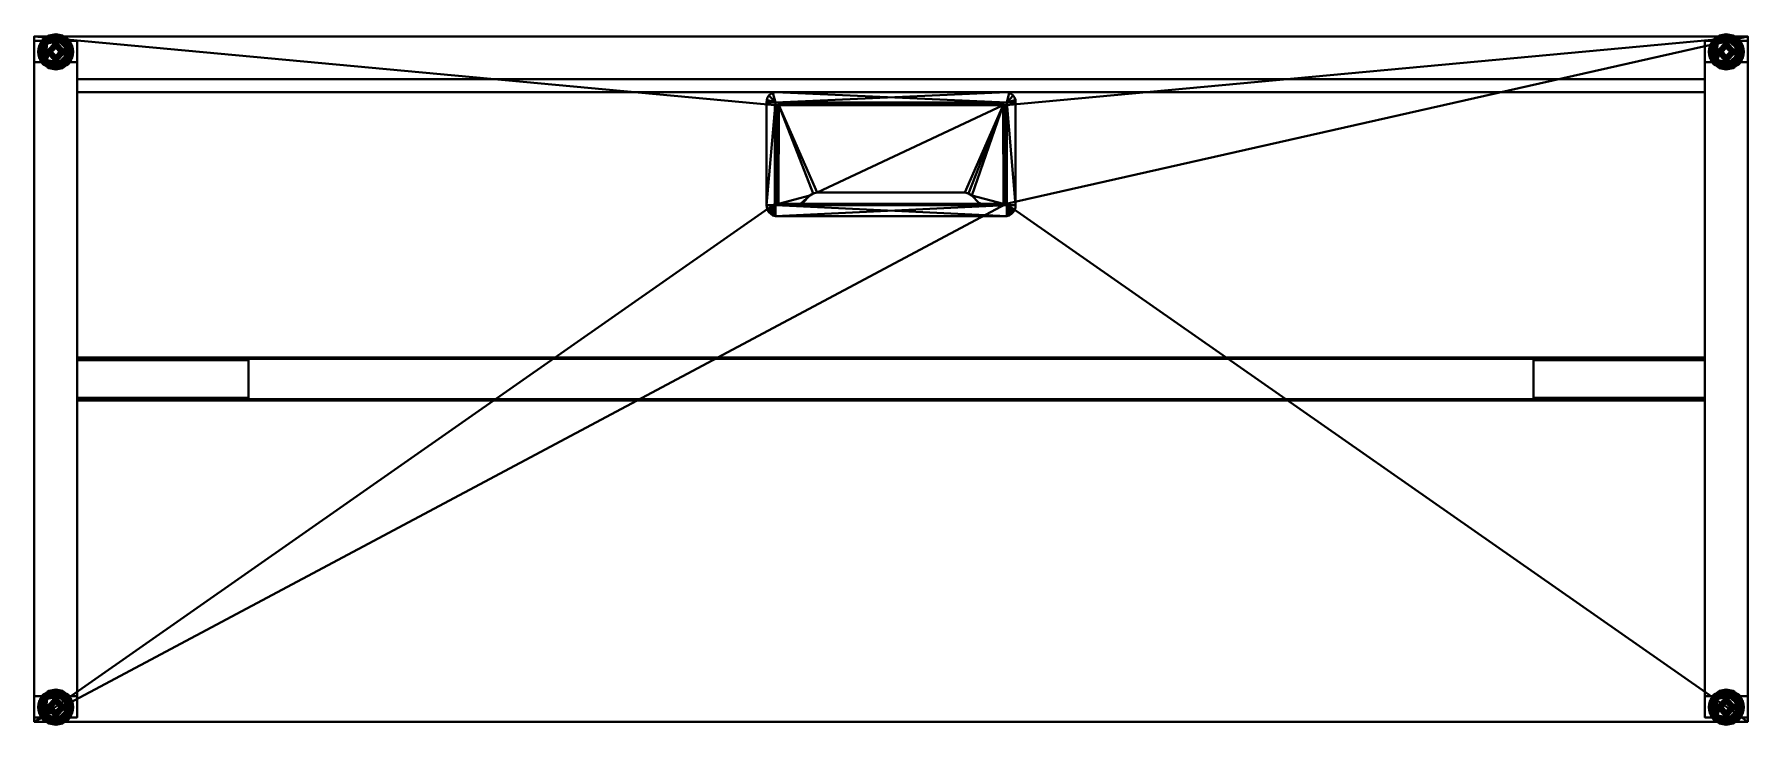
# Model space of a CAD drawing. Header units: millimetres. Extents: x -1100 to 900, y -204 to 602.
import ezdxf

# ---------------------------------------------------------------- set-up
doc = ezdxf.new("R2010")
doc.units = ezdxf.units.MM
doc.layers.add('I-FURN', color=7, linetype='Continuous', lineweight=40)
doc.layers.add('I-FURN-PNLS', color=7, linetype='Continuous', lineweight=40)

# ---------------------------------------------------------------- blocks, each defined once
blk = doc.blocks.new('Tapa de caja tomas - Tapa de caja tomas-207009-Vista 1')
at = {"layer": 'I-FURN-PNLS', "color": 250, "true_color": 0x141414}
mesh = blk.add_polyface(dxfattribs=at)
corners = [(72.4, -134.5, 694.1), (72.4, 135.6, 694.1), (71.5, 138.4, 694.1), (69.9, 141, 694.1), (67.8, 143.1, 694.1), (65.3, 144.7, 694.1), (62.5, 145.7, 694.1), (59.5, 146, 694.1), (-60.3, 146, 694.1), (-63.2, 145.7, 694.1), (-65.9, 144.7, 694.1), (-68.3, 143, 694.1), (-70.3, 140.9, 694.1), (-71.7, 138.4, 694.1), (-72.4, 135.6, 694.1), (-72.4, -134.5, 694.1), (-71.7, -137.3, 694.1), (-70.3, -139.9, 694.1), (-68.3, -142, 694.1), (-65.9, -143.6, 694.1), (-63.2, -144.6, 694.1), (-60.3, -145, 694.1), (59.5, -145, 694.1), (62.5, -144.6, 694.1), (65.3, -143.6, 694.1), (67.8, -142, 694.1), (69.9, -139.9, 694.1), (71.5, -137.4, 694.1), (-60.3, -134.5, 694.1), (-60.3, 135.6, 694.1), (59.5, 135.6, 694.1), (59.5, -134.5, 694.1)]
mesh.append_faces([[corners[k] for k in face] for face in [(9, 29, 8)]], dxfattribs={"vtx0": -1, "vtx1": -1, "color": 250})
mesh.append_faces([[corners[k] for k in face] for face in [(22, 31, 28), (30, 4, 5), (29, 13, 14, 28)]], dxfattribs={"vtx0": -1, "vtx2": -1, "color": 250})
mesh.append_faces([[corners[k] for k in face] for face in [(31, 24, 25, 26), (28, 20, 21, 22), (28, 16, 17, 18), (30, 5, 6, 7), (29, 9, 10, 11)]], dxfattribs={"vtx0": -1, "vtx3": -1, "color": 250})
mesh.append_faces([[corners[k] for k in face] for face in [(23, 24, 31, 22), (27, 0, 31, 26), (0, 1, 31), (19, 20, 28, 18), (15, 16, 28, 14), (3, 4, 30, 2), (12, 13, 29, 11)]], dxfattribs={"vtx1": -1, "vtx2": -1, "color": 250})
mesh.append_faces([[corners[k] for k in face] for face in [(1, 2, 30, 31), (29, 30, 7, 8)]], dxfattribs={"vtx1": -1, "vtx3": -1, "color": 250})
mesh = blk.add_polyface(dxfattribs=at)
corners = [(72.4, -134.5, 693.1), (71.5, -137.4, 693.1), (69.9, -139.9, 693.1), (67.8, -142, 693.1), (65.3, -143.6, 693.1), (62.5, -144.6, 693.1), (59.5, -145, 693.1), (-60.3, -145, 693.1), (-63.2, -144.6, 693.1), (-65.9, -143.6, 693.1), (-68.3, -142, 693.1), (-70.3, -139.9, 693.1), (-71.7, -137.3, 693.1), (-72.4, -134.5, 693.1), (-72.4, 135.6, 693.1), (-71.7, 138.4, 693.1), (-70.3, 140.9, 693.1), (-68.3, 143, 693.1), (-65.9, 144.7, 693.1), (-63.2, 145.7, 693.1), (-60.3, 146, 693.1), (59.5, 146, 693.1), (62.5, 145.7, 693.1), (65.3, 144.7, 693.1), (67.8, 143.1, 693.1), (69.9, 141, 693.1), (71.5, 138.4, 693.1), (72.4, 135.6, 693.1), (-60.3, -134.5, 693.1), (59.5, -134.5, 693.1), (59.5, 135.6, 693.1), (-60.3, 135.6, 693.1)]
mesh.append_faces([[corners[k] for k in face] for face in [(8, 28, 7)]], dxfattribs={"vtx0": -1, "vtx1": -1, "color": 250})
mesh.append_faces([[corners[k] for k in face] for face in [(21, 30, 31), (29, 3, 4), (28, 12, 13, 31)]], dxfattribs={"vtx0": -1, "vtx2": -1, "color": 250})
mesh.append_faces([[corners[k] for k in face] for face in [(30, 23, 24, 25), (31, 19, 20, 21), (31, 15, 16, 17), (29, 4, 5, 6), (28, 8, 9, 10)]], dxfattribs={"vtx0": -1, "vtx3": -1, "color": 250})
mesh.append_faces([[corners[k] for k in face] for face in [(22, 23, 30, 21), (26, 27, 30, 25), (27, 0, 30), (18, 19, 31, 17), (14, 15, 31, 13), (2, 3, 29, 1), (11, 12, 28, 10)]], dxfattribs={"vtx1": -1, "vtx2": -1, "color": 250})
mesh.append_faces([[corners[k] for k in face] for face in [(0, 1, 29, 30), (28, 29, 6, 7)]], dxfattribs={"vtx1": -1, "vtx3": -1, "color": 250})
mesh = blk.add_polyface(dxfattribs=at)
corners = [(-72.4, 135.6, 694.1), (-71.7, 138.4, 694.1), (-70.3, 140.9, 694.1), (-68.3, 143, 694.1), (-65.9, 144.7, 694.1), (-63.2, 145.7, 694.1), (-60.3, 146, 694.1), (-60.3, 146, 693.1), (-63.2, 145.7, 693.1), (-65.9, 144.7, 693.1), (-68.3, 143, 693.1), (-70.3, 140.9, 693.1), (-71.7, 138.4, 693.1), (-72.4, 135.6, 693.1)]
mesh.append_faces([[corners[k] for k in face] for face in [(7, 8, 5, 6), (0, 1, 12, 13)]], dxfattribs={"vtx1": -1, "color": 250})
mesh.append_faces([[corners[k] for k in face] for face in [(8, 9, 4, 5), (3, 4, 9, 10), (10, 11, 2, 3), (11, 12, 1, 2)]], dxfattribs={"vtx1": -1, "vtx3": -1, "color": 250})
mesh = blk.add_polyface(dxfattribs=at)
corners = [(-60.3, 146, 694.1), (59.5, 146, 694.1), (59.5, 146, 693.1), (-60.3, 146, 693.1)]
mesh.append_faces([[corners[k] for k in face] for face in [(3, 0, 1, 2)]], dxfattribs={"color": 250})
mesh = blk.add_polyface(dxfattribs=at)
corners = [(59.5, 146, 694.1), (62.5, 145.7, 694.1), (65.3, 144.7, 694.1), (67.8, 143.1, 694.1), (69.9, 141, 694.1), (71.5, 138.4, 694.1), (72.4, 135.6, 694.1), (72.4, 135.6, 693.1), (71.5, 138.4, 693.1), (69.9, 141, 693.1), (67.8, 143.1, 693.1), (65.3, 144.7, 693.1), (62.5, 145.7, 693.1), (59.5, 146, 693.1)]
mesh.append_faces([[corners[k] for k in face] for face in [(7, 8, 5, 6), (0, 1, 12, 13)]], dxfattribs={"vtx1": -1, "color": 250})
mesh.append_faces([[corners[k] for k in face] for face in [(8, 9, 4, 5), (3, 4, 9, 10), (10, 11, 2, 3), (11, 12, 1, 2)]], dxfattribs={"vtx1": -1, "vtx3": -1, "color": 250})
mesh = blk.add_polyface(dxfattribs=at)
corners = [(-72.4, -134.5, 694.1), (-72.4, 135.6, 694.1), (-72.4, 135.6, 693.1), (-72.4, -134.5, 693.1)]
mesh.append_faces([[corners[k] for k in face] for face in [(3, 0, 1, 2)]], dxfattribs={"color": 250})
mesh = blk.add_polyface(dxfattribs=at)
corners = [(-60.3, 135.6, 694.1), (-60.3, -134.5, 694.1), (-60.3, -134.5, 693.1), (-60.3, 135.6, 693.1)]
mesh.append_faces([[corners[k] for k in face] for face in [(0, 1, 2, 3)]], dxfattribs={"color": 250})
mesh = blk.add_polyface(dxfattribs=at)
corners = [(59.5, 135.6, 694.1), (-60.3, 135.6, 694.1), (-60.3, 135.6, 693.1), (59.5, 135.6, 693.1)]
mesh.append_faces([[corners[k] for k in face] for face in [(0, 1, 2, 3)]], dxfattribs={"color": 250})
mesh = blk.add_polyface(dxfattribs=at)
corners = [(-58.8, 131.4, 692.1), (-58.3, 131.4, 693.3), (-57.1, 131.4, 693.8), (-57.1, 131.4, 693.1), (-57.8, 131.4, 692.8), (-58.1, 131.4, 692.1)]
mesh.append_faces([[corners[k] for k in face] for face in [(2, 3, 4, 1)]], dxfattribs={"vtx2": -1, "color": 250})
mesh.append_faces([[corners[k] for k in face] for face in [(4, 5, 0, 1)]], dxfattribs={"vtx3": -1, "color": 250})
mesh = blk.add_polyface(dxfattribs=at)
corners = [(-57.1, 131.4, 693.8), (-58.3, 131.4, 693.3), (-58.8, 131.4, 692.1), (-58.8, -130.6, 692.1), (-58.3, -130.6, 693.3), (-57.1, -130.6, 693.8)]
mesh.append_faces([[corners[k] for k in face] for face in [(5, 0, 1, 4), (2, 3, 4, 1)]], dxfattribs={"vtx2": -1, "color": 250})
mesh = blk.add_polyface(dxfattribs=at)
corners = [(-58.1, 130.4, 688.3), (-58.8, 130.4, 688.3), (-58.8, 131.1, 688.6), (-58.8, 131.4, 689.3), (-58.1, 131.4, 689.3), (-58.1, 131.1, 688.6)]
mesh.append_faces([[corners[k] for k in face] for face in [(3, 4, 5, 2), (0, 1, 2, 5)]], dxfattribs={"vtx2": -1, "color": 250})
mesh = blk.add_polyface(dxfattribs=at)
corners = [(-58.8, 131.4, 689.3), (-58.8, 131.1, 688.6), (-58.8, 130.4, 688.3), (-58.8, -129.6, 688.3), (-58.8, -130.3, 688.6), (-58.8, -130.6, 689.3), (-58.8, -130.6, 692.1), (-58.8, 131.4, 692.1)]
mesh.append_faces([[corners[k] for k in face] for face in [(7, 2, 3, 6)]], dxfattribs={"vtx0": -1, "vtx2": -1, "color": 250})
mesh.append_faces([[corners[k] for k in face] for face in [(0, 1, 2, 7)]], dxfattribs={"vtx2": -1, "color": 250})
mesh.append_faces([[corners[k] for k in face] for face in [(3, 4, 5, 6)]], dxfattribs={"vtx3": -1, "color": 250})
mesh = blk.add_polyface(dxfattribs=at)
corners = [(-58.1, 131.4, 692.1), (-58.1, 131.4, 689.3), (-58.8, 131.4, 689.3), (-58.8, 131.4, 692.1)]
mesh.append_faces([[corners[k] for k in face] for face in [(2, 3, 0, 1)]], dxfattribs={"color": 250})
mesh = blk.add_polyface(dxfattribs=at)
corners = [(-58.1, -129.6, 688.3), (-58.8, -129.6, 688.3), (-58.8, 130.4, 688.3), (-58.1, 130.4, 688.3)]
mesh.append_faces([[corners[k] for k in face] for face in [(1, 2, 3, 0)]], dxfattribs={"color": 250})
mesh = blk.add_polyface(dxfattribs=at)
corners = [(-57.1, -130.6, 693.1), (-57.8, -130.6, 692.8), (-58.1, -130.6, 692.1), (-58.1, 131.4, 692.1), (-57.8, 131.4, 692.8), (-57.1, 131.4, 693.1)]
mesh.append_faces([[corners[k] for k in face] for face in [(4, 5, 0, 1), (1, 2, 3, 4)]], dxfattribs={"vtx3": -1, "color": 250})
mesh = blk.add_polyface(dxfattribs=at)
corners = [(-58.1, -130.6, 692.1), (-58.1, -130.6, 689.3), (-58.1, -130.3, 688.6), (-58.1, -129.6, 688.3), (-58.1, 130.4, 688.3), (-58.1, 131.1, 688.6), (-58.1, 131.4, 689.3), (-58.1, 131.4, 692.1)]
mesh.append_faces([[corners[k] for k in face] for face in [(3, 4, 7, 0)]], dxfattribs={"vtx1": -1, "vtx3": -1, "color": 250})
mesh.append_faces([[corners[k] for k in face] for face in [(1, 2, 3, 0)]], dxfattribs={"vtx2": -1, "color": 250})
mesh.append_faces([[corners[k] for k in face] for face in [(4, 5, 6, 7)]], dxfattribs={"vtx3": -1, "color": 250})
mesh = blk.add_polyface(dxfattribs=at)
corners = [(-57.1, 131.8, 693.8), (-57.1, 133, 693.3), (-57.1, 133.5, 692.1), (-57.1, 132.8, 692.1), (-57.1, 132.5, 692.8), (-57.1, 131.8, 693.1), (-57.1, 131.8, 693.3), (-57.1, 131.8, 693.5), (-57.1, 131.8, 693.7)]
mesh.append_faces([[corners[k] for k in face] for face in [(4, 2, 3), (1, 7, 8, 0)]], dxfattribs={"vtx0": -1, "color": 250})
mesh.append_faces([[corners[k] for k in face] for face in [(1, 2, 4, 7)]], dxfattribs={"vtx1": -1, "vtx2": -1, "vtx3": -1, "color": 250})
mesh.append_faces([[corners[k] for k in face] for face in [(4, 5, 6, 7)]], dxfattribs={"vtx3": -1, "color": 250})
mesh = blk.add_polyface(dxfattribs=at)
corners = [(-57.1, 131.8, 693.8), (57.9, 131.8, 693.8), (57.9, 133, 693.3), (57.9, 133.5, 692.1), (-57.1, 133.5, 692.1), (-57.1, 133, 693.3)]
mesh.append_faces([[corners[k] for k in face] for face in [(0, 1, 2, 5), (3, 4, 5, 2)]], dxfattribs={"vtx2": -1, "color": 250})
mesh = blk.add_polyface(dxfattribs=at)
corners = [(-57.1, 132.8, 678.4), (-57.1, 133.5, 678.4), (-56.1, 133.5, 676.1), (-53.7, 133.5, 675.4), (-53.7, 132.8, 675.4), (-56.1, 132.8, 676.1)]
mesh.append_faces([[corners[k] for k in face] for face in [(3, 4, 5, 2), (0, 1, 2, 5)]], dxfattribs={"vtx2": -1, "color": 250})
mesh = blk.add_polyface(dxfattribs=at)
corners = [(57.9, 133.5, 690.5), (57.2, 133.5, 688.5), (55.3, 133.5, 687.5), (-53.7, 133.5, 675.4), (-56.1, 133.5, 676.1), (-57.1, 133.5, 678.4), (-57.1, 133.5, 692.1), (57.9, 133.5, 692.1), (-43.7, 133.5, 685), (-46.8, 133.5, 688.2), (-50, 133.5, 685), (-46.8, 133.5, 681.9)]
mesh.append_faces([[corners[k] for k in face] for face in [(2, 7, 0, 1)]], dxfattribs={"vtx0": -1, "color": 250})
mesh.append_faces([[corners[k] for k in face] for face in [(6, 9, 10, 5), (9, 6, 7), (3, 10, 11), (11, 2, 3), (7, 8, 9)]], dxfattribs={"vtx0": -1, "vtx2": -1, "color": 250})
mesh.append_faces([[corners[k] for k in face] for face in [(2, 11, 8, 7)]], dxfattribs={"vtx0": -1, "vtx2": -1, "vtx3": -1, "color": 250})
mesh.append_faces([[corners[k] for k in face] for face in [(3, 4, 5, 10)]], dxfattribs={"vtx2": -1, "vtx3": -1, "color": 250})
mesh = blk.add_polyface(dxfattribs=at)
corners = [(-57.1, 133.5, 692.1), (-57.1, 133.5, 678.4), (-57.1, 132.8, 678.4), (-57.1, 132.8, 692.1)]
mesh.append_faces([[corners[k] for k in face] for face in [(0, 1, 2, 3)]], dxfattribs={"color": 250})
mesh = blk.add_polyface(dxfattribs=at)
corners = [(-57.1, 132.8, 692.1), (57.9, 132.8, 692.1), (57.9, 132.5, 692.8), (57.9, 131.8, 693.1), (-57.1, 131.8, 693.1), (-57.1, 132.5, 692.8)]
mesh.append_faces([[corners[k] for k in face] for face in [(2, 3, 4, 5), (5, 0, 1, 2)]], dxfattribs={"vtx3": -1, "color": 250})
mesh = blk.add_polyface(dxfattribs=at)
corners = [(-57.1, 132.8, 692.1), (-57.1, 132.8, 678.4), (-56.1, 132.8, 676.1), (-53.7, 132.8, 675.4), (55.3, 132.8, 687.5), (57.2, 132.8, 688.5), (57.9, 132.8, 690.5), (57.9, 132.8, 692.1), (-50, 132.8, 685), (-46.8, 132.8, 688.2), (-43.7, 132.8, 685), (-46.8, 132.8, 681.9)]
mesh.append_faces([[corners[k] for k in face] for face in [(3, 11, 8, 1)]], dxfattribs={"vtx0": -1, "vtx2": -1, "vtx3": -1, "color": 250})
mesh.append_faces([[corners[k] for k in face] for face in [(2, 3, 1), (6, 7, 4, 5)]], dxfattribs={"vtx1": -1, "color": 250})
mesh.append_faces([[corners[k] for k in face] for face in [(7, 0, 9), (3, 4, 11), (9, 10, 7)]], dxfattribs={"vtx1": -1, "vtx2": -1, "color": 250})
mesh.append_faces([[corners[k] for k in face] for face in [(10, 11, 4, 7)]], dxfattribs={"vtx1": -1, "vtx2": -1, "vtx3": -1, "color": 250})
mesh.append_faces([[corners[k] for k in face] for face in [(8, 9, 0, 1)]], dxfattribs={"vtx1": -1, "vtx3": -1, "color": 250})
mesh = blk.add_polyface(dxfattribs=at)
corners = [(-57.1, 131.8, 693.1), (57.9, 131.8, 693.1), (57.9, 106, 693.1), (57.6, 104.5, 693.1), (56.7, 103.2, 693.1), (48.4, 94.9, 693.1), (45.8, 91, 693.1), (44.9, 86.5, 693.1), (44.9, -85.6, 693.1), (45.8, -90.2, 693.1), (48.4, -94.1, 693.1), (56.7, -102.4, 693.1), (57.6, -103.7, 693.1), (57.9, -105.2, 693.1), (57.9, -131, 693.1), (-57.1, -131, 693.1), (-57.1, -130.6, 693.1), (-57.1, 131.4, 693.1)]
mesh.append_faces([[corners[k] for k in face] for face in [(6, 17, 5)]], dxfattribs={"vtx0": -1, "vtx1": -1, "color": 250})
mesh.append_faces([[corners[k] for k in face] for face in [(10, 14, 16, 9)]], dxfattribs={"vtx0": -1, "vtx1": -1, "vtx2": -1, "color": 250})
mesh.append_faces([[corners[k] for k in face] for face in [(17, 6, 7), (17, 7, 8), (2, 4, 5, 1)]], dxfattribs={"vtx0": -1, "vtx2": -1, "color": 250})
mesh.append_faces([[corners[k] for k in face] for face in [(3, 4, 2)]], dxfattribs={"vtx1": -1, "color": 250})
mesh.append_faces([[corners[k] for k in face] for face in [(13, 14, 10)]], dxfattribs={"vtx1": -1, "vtx2": -1, "color": 250})
mesh.append_faces([[corners[k] for k in face] for face in [(8, 9, 16, 17)]], dxfattribs={"vtx1": -1, "vtx3": -1, "color": 250})
mesh.append_faces([[corners[k] for k in face] for face in [(14, 15, 16), (11, 12, 13, 10)]], dxfattribs={"vtx2": -1, "color": 250})
mesh.append_faces([[corners[k] for k in face] for face in [(17, 0, 1, 5)]], dxfattribs={"vtx2": -1, "vtx3": -1, "color": 250})
mesh = blk.add_polyface(dxfattribs=at)
corners = [(-57.1, 131.4, 693.1), (-57.1, 131.4, 693.8), (-57.1, 131.8, 693.8), (-57.1, 131.8, 693.7), (-57.1, 131.8, 693.5), (-57.1, 131.8, 693.3), (-57.1, 131.8, 693.1)]
mesh.append_faces([[corners[k] for k in face] for face in [(1, 4, 0)]], dxfattribs={"vtx0": -1, "vtx1": -1, "color": 250})
mesh.append_faces([[corners[k] for k in face] for face in [(3, 4, 1, 2)]], dxfattribs={"vtx1": -1, "color": 250})
mesh.append_faces([[corners[k] for k in face] for face in [(5, 6, 0, 4)]], dxfattribs={"vtx2": -1, "color": 250})
mesh = blk.add_polyface(dxfattribs=at)
corners = [(-57.1, -130.6, 693.8), (-57.1, -131, 693.8), (57.9, -131, 693.8), (57.9, -105.2, 693.8), (57.6, -103.7, 693.8), (56.7, -102.4, 693.8), (48.4, -94.1, 693.8), (45.8, -90.2, 693.8), (44.9, -85.6, 693.8), (44.9, 86.5, 693.8), (45.8, 91, 693.8), (48.4, 94.9, 693.8), (56.7, 103.2, 693.8), (57.6, 104.5, 693.8), (57.9, 106, 693.8), (57.9, 131.8, 693.8), (-57.1, 131.8, 693.8), (-57.1, 131.4, 693.8)]
mesh.append_faces([[corners[k] for k in face] for face in [(14, 12, 13)]], dxfattribs={"vtx0": -1, "color": 250})
mesh.append_faces([[corners[k] for k in face] for face in [(0, 2, 6, 7)]], dxfattribs={"vtx0": -1, "vtx1": -1, "vtx3": -1, "color": 250})
mesh.append_faces([[corners[k] for k in face] for face in [(0, 7, 8), (6, 2, 3)]], dxfattribs={"vtx0": -1, "vtx2": -1, "color": 250})
mesh.append_faces([[corners[k] for k in face] for face in [(17, 10, 11, 15)]], dxfattribs={"vtx0": -1, "vtx2": -1, "vtx3": -1, "color": 250})
mesh.append_faces([[corners[k] for k in face] for face in [(9, 10, 17)]], dxfattribs={"vtx1": -1, "vtx2": -1, "color": 250})
mesh.append_faces([[corners[k] for k in face] for face in [(8, 9, 17, 0), (11, 12, 14, 15)]], dxfattribs={"vtx1": -1, "vtx3": -1, "color": 250})
mesh.append_faces([[corners[k] for k in face] for face in [(0, 1, 2), (15, 16, 17)]], dxfattribs={"vtx2": -1, "color": 250})
mesh.append_faces([[corners[k] for k in face] for face in [(3, 4, 5, 6)]], dxfattribs={"vtx3": -1, "color": 250})
mesh = blk.add_polyface(dxfattribs=at)
corners = [(-53.7, 132.8, 675.4), (-53.7, 133.5, 675.4), (55.3, 133.5, 687.5), (55.3, 132.8, 687.5)]
mesh.append_faces([[corners[k] for k in face] for face in [(1, 2, 3, 0)]], dxfattribs={"color": 250})
mesh = blk.add_polyface(dxfattribs=at)
corners = [(-43.7, 133.5, 685), (-43.7, 133.4, 685), (-43.7, 133.2, 685), (-43.7, 133, 685), (-43.7, 132.8, 685), (-46.8, 132.8, 688.2), (-50, 132.8, 685), (-50, 133, 685), (-50, 133.2, 685), (-50, 133.4, 685), (-50, 133.5, 685), (-46.8, 133.5, 688.2)]
mesh.append_faces([[corners[k] for k in face] for face in [(1, 11, 0)]], dxfattribs={"vtx0": -1, "color": 250})
mesh.append_faces([[corners[k] for k in face] for face in [(5, 8, 11), (2, 5, 11, 1)]], dxfattribs={"vtx0": -1, "vtx1": -1, "vtx2": -1, "color": 250})
mesh.append_faces([[corners[k] for k in face] for face in [(7, 8, 5, 6)]], dxfattribs={"vtx1": -1, "color": 250})
mesh.append_faces([[corners[k] for k in face] for face in [(9, 10, 11, 8), (3, 4, 5, 2)]], dxfattribs={"vtx2": -1, "color": 250})
mesh = blk.add_polyface(dxfattribs=at)
corners = [(-50, 132.8, 685), (-46.8, 132.8, 681.9), (-43.7, 132.8, 685), (-43.7, 133, 685), (-43.7, 133.2, 685), (-43.7, 133.4, 685), (-43.7, 133.5, 685), (-46.8, 133.5, 681.9), (-50, 133.5, 685), (-50, 133.4, 685), (-50, 133.2, 685), (-50, 133, 685)]
mesh.append_faces([[corners[k] for k in face] for face in [(1, 7, 10)]], dxfattribs={"vtx0": -1, "vtx1": -1, "vtx2": -1, "color": 250})
mesh.append_faces([[corners[k] for k in face] for face in [(4, 5, 7, 1)]], dxfattribs={"vtx1": -1, "vtx2": -1, "vtx3": -1, "color": 250})
mesh.append_faces([[corners[k] for k in face] for face in [(5, 6, 7), (11, 0, 1, 10)]], dxfattribs={"vtx2": -1, "color": 250})
mesh.append_faces([[corners[k] for k in face] for face in [(1, 2, 3, 4), (7, 8, 9, 10)]], dxfattribs={"vtx3": -1, "color": 250})
mesh = blk.add_polyface(dxfattribs=at)
corners = [(55.3, 132.8, 687.5), (55.3, 133.5, 687.5), (57.2, 133.5, 688.5), (57.9, 133.5, 690.5), (57.9, 132.8, 690.5), (57.2, 132.8, 688.5)]
mesh.append_faces([[corners[k] for k in face] for face in [(3, 4, 5, 2), (0, 1, 2, 5)]], dxfattribs={"vtx2": -1, "color": 250})
mesh = blk.add_polyface(dxfattribs=at)
corners = [(57.9, 133.5, 692.1), (57.9, 133, 693.3), (57.9, 131.8, 693.8), (57.9, 131.8, 693.7), (57.9, 131.8, 693.5), (57.9, 131.8, 693.3), (57.9, 131.8, 693.1), (57.9, 132.5, 692.8), (57.9, 132.8, 692.1)]
mesh.append_faces([[corners[k] for k in face] for face in [(7, 4, 5, 6)]], dxfattribs={"vtx0": -1, "color": 250})
mesh.append_faces([[corners[k] for k in face] for face in [(1, 4, 7, 0)]], dxfattribs={"vtx0": -1, "vtx1": -1, "vtx2": -1, "color": 250})
mesh.append_faces([[corners[k] for k in face] for face in [(3, 4, 1, 2), (8, 0, 7)]], dxfattribs={"vtx1": -1, "color": 250})
mesh = blk.add_polyface(dxfattribs=at)
corners = [(57.9, 132.8, 692.1), (57.9, 132.8, 690.5), (57.9, 133.5, 690.5), (57.9, 133.5, 692.1)]
mesh.append_faces([[corners[k] for k in face] for face in [(2, 3, 0, 1)]], dxfattribs={"color": 250})
mesh = blk.add_polyface(dxfattribs=at)
corners = [(57.9, 106, 693.8), (57.9, 106, 693.1), (57.9, 131.8, 693.1), (57.9, 131.8, 693.3), (57.9, 131.8, 693.5), (57.9, 131.8, 693.7), (57.9, 131.8, 693.8)]
mesh.append_faces([[corners[k] for k in face] for face in [(0, 5, 6)]], dxfattribs={"vtx0": -1, "color": 250})
mesh.append_faces([[corners[k] for k in face] for face in [(3, 4, 1, 2)]], dxfattribs={"vtx1": -1, "color": 250})
mesh.append_faces([[corners[k] for k in face] for face in [(0, 1, 4, 5)]], dxfattribs={"vtx1": -1, "vtx3": -1, "color": 250})
mesh = blk.add_polyface(dxfattribs=at)
corners = [(59.5, -134.5, 694.1), (59.5, 135.6, 694.1), (59.5, 135.6, 693.1), (59.5, -134.5, 693.1)]
mesh.append_faces([[corners[k] for k in face] for face in [(0, 1, 2, 3)]], dxfattribs={"color": 250})
mesh = blk.add_polyface(dxfattribs=at)
corners = [(72.4, 135.6, 694.1), (72.4, -134.5, 694.1), (72.4, -134.5, 693.1), (72.4, 135.6, 693.1)]
mesh.append_faces([[corners[k] for k in face] for face in [(3, 0, 1, 2)]], dxfattribs={"color": 250})
mesh = blk.add_polyface(dxfattribs=at)
corners = [(56.7, 103.2, 693.1), (56.7, 103.2, 693.8), (48.4, 94.9, 693.8), (48.4, 94.9, 693.1)]
mesh.append_faces([[corners[k] for k in face] for face in [(2, 3, 0, 1)]], dxfattribs={"color": 250})
mesh = blk.add_polyface(dxfattribs=at)
corners = [(57.9, 106, 693.1), (57.9, 106, 693.8), (57.6, 104.5, 693.8), (56.7, 103.2, 693.8), (56.7, 103.2, 693.1), (57.6, 104.5, 693.1)]
mesh.append_faces([[corners[k] for k in face] for face in [(2, 3, 4, 5), (5, 0, 1, 2)]], dxfattribs={"vtx3": -1, "color": 250})
mesh = blk.add_polyface(dxfattribs=at)
corners = [(48.4, 94.9, 693.1), (48.4, 94.9, 693.8), (45.8, 91, 693.8), (44.9, 86.5, 693.8), (44.9, 86.5, 693.1), (45.8, 91, 693.1)]
mesh.append_faces([[corners[k] for k in face] for face in [(5, 0, 1, 2), (2, 3, 4, 5)]], dxfattribs={"vtx3": -1, "color": 250})
mesh = blk.add_polyface(dxfattribs=at)
corners = [(44.9, 86.5, 693.1), (44.9, 86.5, 693.8), (44.9, -85.6, 693.8), (44.9, -85.6, 693.1)]
mesh.append_faces([[corners[k] for k in face] for face in [(1, 2, 3, 0)]], dxfattribs={"color": 250})
mesh = blk.add_polyface(dxfattribs=at)
corners = [(44.9, -85.6, 693.1), (44.9, -85.6, 693.8), (45.8, -90.2, 693.8), (48.4, -94.1, 693.8), (48.4, -94.1, 693.1), (45.8, -90.2, 693.1)]
mesh.append_faces([[corners[k] for k in face] for face in [(0, 1, 2, 5), (3, 4, 5, 2)]], dxfattribs={"vtx2": -1, "color": 250})
mesh = blk.add_polyface(dxfattribs=at)
corners = [(48.4, -94.1, 693.1), (48.4, -94.1, 693.8), (56.7, -102.4, 693.8), (56.7, -102.4, 693.1)]
mesh.append_faces([[corners[k] for k in face] for face in [(2, 3, 0, 1)]], dxfattribs={"color": 250})
mesh = blk.add_polyface(dxfattribs=at)
corners = [(56.7, -102.4, 693.1), (56.7, -102.4, 693.8), (57.6, -103.7, 693.8), (57.9, -105.2, 693.8), (57.9, -105.2, 693.1), (57.6, -103.7, 693.1)]
mesh.append_faces([[corners[k] for k in face] for face in [(3, 4, 5, 2), (0, 1, 2, 5)]], dxfattribs={"vtx2": -1, "color": 250})
mesh = blk.add_polyface(dxfattribs=at)
corners = [(57.9, -131, 693.1), (57.9, -105.2, 693.1), (57.9, -105.2, 693.8), (57.9, -131, 693.8), (57.9, -131, 693.7), (57.9, -131, 693.5), (57.9, -131, 693.3)]
mesh.append_faces([[corners[k] for k in face] for face in [(2, 5, 1)]], dxfattribs={"vtx0": -1, "vtx1": -1, "color": 250})
mesh.append_faces([[corners[k] for k in face] for face in [(4, 5, 2, 3)]], dxfattribs={"vtx1": -1, "color": 250})
mesh.append_faces([[corners[k] for k in face] for face in [(6, 0, 1, 5)]], dxfattribs={"vtx2": -1, "color": 250})
mesh = blk.add_polyface(dxfattribs=at)
corners = [(-60.3, -145, 694.1), (-63.2, -144.6, 694.1), (-65.9, -143.6, 694.1), (-68.3, -142, 694.1), (-70.3, -139.9, 694.1), (-71.7, -137.3, 694.1), (-72.4, -134.5, 694.1), (-72.4, -134.5, 693.1), (-71.7, -137.3, 693.1), (-70.3, -139.9, 693.1), (-68.3, -142, 693.1), (-65.9, -143.6, 693.1), (-63.2, -144.6, 693.1), (-60.3, -145, 693.1)]
mesh.append_faces([[corners[k] for k in face] for face in [(7, 8, 5, 6), (0, 1, 12, 13)]], dxfattribs={"vtx1": -1, "color": 250})
mesh.append_faces([[corners[k] for k in face] for face in [(8, 9, 4, 5), (3, 4, 9, 10), (10, 11, 2, 3), (11, 12, 1, 2)]], dxfattribs={"vtx1": -1, "vtx3": -1, "color": 250})
mesh = blk.add_polyface(dxfattribs=at)
corners = [(-60.3, -134.5, 694.1), (59.5, -134.5, 694.1), (59.5, -134.5, 693.1), (-60.3, -134.5, 693.1)]
mesh.append_faces([[corners[k] for k in face] for face in [(0, 1, 2, 3)]], dxfattribs={"color": 250})
mesh = blk.add_polyface(dxfattribs=at)
corners = [(-58.1, -130.6, 689.3), (-58.8, -130.6, 689.3), (-58.8, -130.3, 688.6), (-58.8, -129.6, 688.3), (-58.1, -129.6, 688.3), (-58.1, -130.3, 688.6)]
mesh.append_faces([[corners[k] for k in face] for face in [(2, 3, 4, 5), (5, 0, 1, 2)]], dxfattribs={"vtx3": -1, "color": 250})
mesh = blk.add_polyface(dxfattribs=at)
corners = [(-57.1, -130.6, 693.1), (-57.1, -130.6, 693.8), (-58.3, -130.6, 693.3), (-58.8, -130.6, 692.1), (-58.1, -130.6, 692.1), (-57.8, -130.6, 692.8)]
mesh.append_faces([[corners[k] for k in face] for face in [(3, 4, 5, 2)]], dxfattribs={"vtx2": -1, "color": 250})
mesh.append_faces([[corners[k] for k in face] for face in [(5, 0, 1, 2)]], dxfattribs={"vtx3": -1, "color": 250})
mesh = blk.add_polyface(dxfattribs=at)
corners = [(-58.8, -130.6, 692.1), (-58.8, -130.6, 689.3), (-58.1, -130.6, 689.3), (-58.1, -130.6, 692.1)]
mesh.append_faces([[corners[k] for k in face] for face in [(0, 1, 2, 3)]], dxfattribs={"color": 250})
mesh = blk.add_polyface(dxfattribs=at)
corners = [(-57.1, -131, 693.8), (-57.1, -130.6, 693.8), (-57.1, -130.6, 693.1), (-57.1, -131, 693.1), (-57.1, -131, 693.3), (-57.1, -131, 693.5), (-57.1, -131, 693.7)]
mesh.append_faces([[corners[k] for k in face] for face in [(1, 6, 0)]], dxfattribs={"vtx0": -1, "color": 250})
mesh.append_faces([[corners[k] for k in face] for face in [(4, 5, 2, 3)]], dxfattribs={"vtx1": -1, "color": 250})
mesh.append_faces([[corners[k] for k in face] for face in [(1, 2, 5, 6)]], dxfattribs={"vtx1": -1, "vtx3": -1, "color": 250})
mesh = blk.add_polyface(dxfattribs=at)
corners = [(-57.1, -132.7, 692.1), (-57.1, -132.2, 693.3), (-57.1, -131, 693.8), (-57.1, -131, 693.7), (-57.1, -131, 693.5), (-57.1, -131, 693.3), (-57.1, -131, 693.1), (-57.1, -131.7, 692.8), (-57.1, -132, 692.1)]
mesh.append_faces([[corners[k] for k in face] for face in [(7, 4, 5, 6)]], dxfattribs={"vtx0": -1, "color": 250})
mesh.append_faces([[corners[k] for k in face] for face in [(1, 4, 7, 0)]], dxfattribs={"vtx0": -1, "vtx1": -1, "vtx2": -1, "color": 250})
mesh.append_faces([[corners[k] for k in face] for face in [(3, 4, 1, 2), (8, 0, 7)]], dxfattribs={"vtx1": -1, "color": 250})
mesh = blk.add_polyface(dxfattribs=at)
corners = [(-57.1, -132.7, 692.1), (57.9, -132.7, 692.1), (57.9, -132.2, 693.3), (57.9, -131, 693.8), (-57.1, -131, 693.8), (-57.1, -132.2, 693.3)]
mesh.append_faces([[corners[k] for k in face] for face in [(3, 4, 5, 2), (0, 1, 2, 5)]], dxfattribs={"vtx2": -1, "color": 250})
mesh = blk.add_polyface(dxfattribs=at)
corners = [(-57.1, -131, 693.1), (57.9, -131, 693.1), (57.9, -131.7, 692.8), (57.9, -132, 692.1), (-57.1, -132, 692.1), (-57.1, -131.7, 692.8)]
mesh.append_faces([[corners[k] for k in face] for face in [(5, 0, 1, 2), (2, 3, 4, 5)]], dxfattribs={"vtx3": -1, "color": 250})
mesh = blk.add_polyface(dxfattribs=at)
corners = [(-57.1, -132, 678.4), (-57.1, -132.7, 678.4), (-57.1, -132.7, 692.1), (-57.1, -132, 692.1)]
mesh.append_faces([[corners[k] for k in face] for face in [(1, 2, 3, 0)]], dxfattribs={"color": 250})
mesh = blk.add_polyface(dxfattribs=at)
corners = [(57.9, -132, 690.5), (57.2, -132, 688.5), (55.3, -132, 687.5), (-53.7, -132, 675.4), (-56.1, -132, 676.1), (-57.1, -132, 678.4), (-57.1, -132, 692.1), (57.9, -132, 692.1), (-50, -132, 685), (-46.8, -132, 681.9), (-43.7, -132, 685), (-46.8, -132, 688.2)]
mesh.append_faces([[corners[k] for k in face] for face in [(2, 7, 0, 1)]], dxfattribs={"vtx0": -1, "color": 250})
mesh.append_faces([[corners[k] for k in face] for face in [(7, 11, 6), (9, 3, 8), (3, 9, 2), (11, 7, 10)]], dxfattribs={"vtx0": -1, "vtx1": -1, "color": 250})
mesh.append_faces([[corners[k] for k in face] for face in [(6, 11, 8, 5)]], dxfattribs={"vtx0": -1, "vtx2": -1, "color": 250})
mesh.append_faces([[corners[k] for k in face] for face in [(2, 9, 10, 7)]], dxfattribs={"vtx0": -1, "vtx2": -1, "vtx3": -1, "color": 250})
mesh.append_faces([[corners[k] for k in face] for face in [(3, 4, 5, 8)]], dxfattribs={"vtx2": -1, "vtx3": -1, "color": 250})
mesh = blk.add_polyface(dxfattribs=at)
corners = [(-53.7, -132, 675.4), (-53.7, -132.7, 675.4), (-56.1, -132.7, 676.1), (-57.1, -132.7, 678.4), (-57.1, -132, 678.4), (-56.1, -132, 676.1)]
mesh.append_faces([[corners[k] for k in face] for face in [(2, 3, 4, 5), (5, 0, 1, 2)]], dxfattribs={"vtx3": -1, "color": 250})
mesh = blk.add_polyface(dxfattribs=at)
corners = [(-57.1, -132.7, 692.1), (-57.1, -132.7, 678.4), (-56.1, -132.7, 676.1), (-53.7, -132.7, 675.4), (55.3, -132.7, 687.5), (57.2, -132.7, 688.5), (57.9, -132.7, 690.5), (57.9, -132.7, 692.1), (-43.7, -132.7, 685), (-46.8, -132.7, 681.9), (-50, -132.7, 685), (-46.8, -132.7, 688.2)]
mesh.append_faces([[corners[k] for k in face] for face in [(0, 11, 7), (10, 3, 9), (4, 9, 3), (8, 7, 11)]], dxfattribs={"vtx0": -1, "vtx1": -1, "color": 250})
mesh.append_faces([[corners[k] for k in face] for face in [(6, 7, 4, 5)]], dxfattribs={"vtx1": -1, "color": 250})
mesh.append_faces([[corners[k] for k in face] for face in [(8, 9, 4, 7)]], dxfattribs={"vtx1": -1, "vtx2": -1, "vtx3": -1, "color": 250})
mesh.append_faces([[corners[k] for k in face] for face in [(10, 11, 0, 1)]], dxfattribs={"vtx1": -1, "vtx3": -1, "color": 250})
mesh.append_faces([[corners[k] for k in face] for face in [(1, 2, 3, 10)]], dxfattribs={"vtx2": -1, "vtx3": -1, "color": 250})
mesh = blk.add_polyface(dxfattribs=at)
corners = [(55.3, -132, 687.5), (55.3, -132.7, 687.5), (-53.7, -132.7, 675.4), (-53.7, -132, 675.4)]
mesh.append_faces([[corners[k] for k in face] for face in [(2, 3, 0, 1)]], dxfattribs={"color": 250})
mesh = blk.add_polyface(dxfattribs=at)
corners = [(-43.7, -132.7, 685), (-43.7, -132.5, 685), (-43.7, -132.3, 685), (-43.7, -132.2, 685), (-43.7, -132, 685), (-46.8, -132, 681.9), (-50, -132, 685), (-50, -132.2, 685), (-50, -132.3, 685), (-50, -132.5, 685), (-50, -132.7, 685), (-46.8, -132.7, 681.9)]
mesh.append_faces([[corners[k] for k in face] for face in [(1, 11, 0)]], dxfattribs={"vtx0": -1, "color": 250})
mesh.append_faces([[corners[k] for k in face] for face in [(5, 8, 11), (2, 5, 11, 1)]], dxfattribs={"vtx0": -1, "vtx1": -1, "vtx2": -1, "color": 250})
mesh.append_faces([[corners[k] for k in face] for face in [(7, 8, 5, 6)]], dxfattribs={"vtx1": -1, "color": 250})
mesh.append_faces([[corners[k] for k in face] for face in [(9, 10, 11, 8), (3, 4, 5, 2)]], dxfattribs={"vtx2": -1, "color": 250})
mesh = blk.add_polyface(dxfattribs=at)
corners = [(-50, -132, 685), (-46.8, -132, 688.2), (-43.7, -132, 685), (-43.7, -132.2, 685), (-43.7, -132.3, 685), (-43.7, -132.5, 685), (-43.7, -132.7, 685), (-46.8, -132.7, 688.2), (-50, -132.7, 685), (-50, -132.5, 685), (-50, -132.3, 685), (-50, -132.2, 685)]
mesh.append_faces([[corners[k] for k in face] for face in [(1, 7, 10)]], dxfattribs={"vtx0": -1, "vtx1": -1, "vtx2": -1, "color": 250})
mesh.append_faces([[corners[k] for k in face] for face in [(4, 5, 7, 1)]], dxfattribs={"vtx1": -1, "vtx2": -1, "vtx3": -1, "color": 250})
mesh.append_faces([[corners[k] for k in face] for face in [(5, 6, 7), (11, 0, 1, 10)]], dxfattribs={"vtx2": -1, "color": 250})
mesh.append_faces([[corners[k] for k in face] for face in [(1, 2, 3, 4), (7, 8, 9, 10)]], dxfattribs={"vtx3": -1, "color": 250})
mesh = blk.add_polyface(dxfattribs=at)
corners = [(57.9, -132, 690.5), (57.9, -132.7, 690.5), (57.2, -132.7, 688.5), (55.3, -132.7, 687.5), (55.3, -132, 687.5), (57.2, -132, 688.5)]
mesh.append_faces([[corners[k] for k in face] for face in [(2, 3, 4, 5), (5, 0, 1, 2)]], dxfattribs={"vtx3": -1, "color": 250})
mesh = blk.add_polyface(dxfattribs=at)
corners = [(57.9, -131, 693.8), (57.9, -132.2, 693.3), (57.9, -132.7, 692.1), (57.9, -132, 692.1), (57.9, -131.7, 692.8), (57.9, -131, 693.1), (57.9, -131, 693.3), (57.9, -131, 693.5), (57.9, -131, 693.7)]
mesh.append_faces([[corners[k] for k in face] for face in [(4, 2, 3), (1, 7, 8, 0)]], dxfattribs={"vtx0": -1, "color": 250})
mesh.append_faces([[corners[k] for k in face] for face in [(1, 2, 4, 7)]], dxfattribs={"vtx1": -1, "vtx2": -1, "vtx3": -1, "color": 250})
mesh.append_faces([[corners[k] for k in face] for face in [(4, 5, 6, 7)]], dxfattribs={"vtx3": -1, "color": 250})
mesh = blk.add_polyface(dxfattribs=at)
corners = [(57.9, -132.7, 690.5), (57.9, -132, 690.5), (57.9, -132, 692.1), (57.9, -132.7, 692.1)]
mesh.append_faces([[corners[k] for k in face] for face in [(0, 1, 2, 3)]], dxfattribs={"color": 250})
mesh = blk.add_polyface(dxfattribs=at)
corners = [(72.4, -134.5, 694.1), (71.5, -137.4, 694.1), (69.9, -139.9, 694.1), (67.8, -142, 694.1), (65.3, -143.6, 694.1), (62.5, -144.6, 694.1), (59.5, -145, 694.1), (59.5, -145, 693.1), (62.5, -144.6, 693.1), (65.3, -143.6, 693.1), (67.8, -142, 693.1), (69.9, -139.9, 693.1), (71.5, -137.4, 693.1), (72.4, -134.5, 693.1)]
mesh.append_faces([[corners[k] for k in face] for face in [(7, 8, 5, 6), (0, 1, 12, 13)]], dxfattribs={"vtx1": -1, "color": 250})
mesh.append_faces([[corners[k] for k in face] for face in [(8, 9, 4, 5), (3, 4, 9, 10), (10, 11, 2, 3), (11, 12, 1, 2)]], dxfattribs={"vtx1": -1, "vtx3": -1, "color": 250})
mesh = blk.add_polyface(dxfattribs=at)
corners = [(59.5, -145, 694.1), (-60.3, -145, 694.1), (-60.3, -145, 693.1), (59.5, -145, 693.1)]
mesh.append_faces([[corners[k] for k in face] for face in [(3, 0, 1, 2)]], dxfattribs={"color": 250})

msp = doc.modelspace()

# ---------------------------------------------------------------- block references
at = {"layer": 'I-FURN-PNLS', "color": 250, "true_color": 0x141414, "rotation": 269.9999999999995}
msp.add_blockref('Tapa de caja tomas - Tapa de caja tomas-207009-Vista 1', (-100.5, 462.6, 31.9), dxfattribs=at)

# ---------------------------------------------------------------- meshes
at = {"layer": 'I-FURN', "color": 250, "true_color": 0x191919}
mesh = msp.add_polyface(dxfattribs=at)
corners = [(-1058.9, 582), (-1063.6, 593.4, -0.1), (-1075, 598.1, -0.1), (-1086.4, 593.4, -0.1), (-1091.1, 582), (-1092.8, 582, 0.3), (-1094.2, 582, 1.3), (-1095.2, 582, 2.7), (-1095.5, 582, 4.4), (-1093.9, 589.8, 4.4), (-1089.5, 596.5, 4.3), (-1082.8, 600.9, 4.3), (-1075, 602.5, 4.3), (-1067.2, 600.9, 4.3), (-1060.5, 596.5, 4.3), (-1056.1, 589.8, 4.4), (-1054.5, 582, 4.4), (-1054.8, 582, 2.7), (-1055.8, 582, 1.3), (-1057.2, 582, 0.3), (-1058, 590.6, 1.1), (-1092, 590.6, 1.1), (-1055.4, 586.3, 4.4), (-1094.6, 586.3, 4.4), (-1056.2, 586.8, 1.5), (-1093.8, 586.8, 1.5), (-1071, 600.8, 1.2), (-1079, 600.8, 1.2), (-1064.4, 598.1, 1.3), (-1085.6, 598.1, 1.3), (-1057.5, 585.9, 0.4), (-1061.3, 587.7, 0), (-1092.5, 585.9, 0.4), (-1088.7, 587.7, 0), (-1061.1, 593.8, 0.5), (-1061.1, 596.2, 2.1), (-1058.3, 593.2, 4.3), (-1057, 591.1, 2.7), (-1063.8, 598.7, 4.3), (-1058.9, 594.1, 2.7), (-1088.9, 593.8, 0.5), (-1088.9, 596.2, 2.1), (-1091.7, 593.2, 4.3), (-1093, 591.1, 2.7), (-1086.2, 598.7, 4.3), (-1091.1, 594.1, 2.7), (-1069.3, 595.7, -0.1), (-1080.7, 595.7, -0.1), (-1071.1, 601.7, 4.3), (-1078.9, 601.7, 4.3), (-1075, 601.9, 2.1), (-1074.8, 600.2, 0.5), (-1063.7, 595.8, 0.3), (-1067.3, 598.4, 0.4), (-1067.6, 600.1, 1.6), (-1086.3, 595.8, 0.3), (-1082.7, 598.4, 0.4), (-1082.4, 600.1, 1.6)]
mesh.append_faces([[corners[k] for k in face] for face in [(22, 24, 15), (48, 50, 12), (0, 30, 19), (3, 56, 47), (33, 40, 3), (15, 37, 36), (38, 28, 13), (10, 45, 42), (2, 51, 46), (13, 54, 48), (12, 50, 49), (49, 57, 11)]], dxfattribs={"vtx0": -1, "vtx1": -1, "color": 250})
mesh.append_faces([[corners[k] for k in face] for face in [(41, 44, 29), (25, 21, 32), (45, 43, 42), (19, 30, 24), (35, 34, 28), (50, 51, 27), (24, 22, 17), (20, 24, 30), (41, 29, 40), (24, 20, 37), (51, 47, 27), (53, 54, 28), (52, 34, 1), (21, 33, 32), (25, 7, 23), (55, 56, 3), (27, 49, 50), (28, 38, 35), (31, 20, 30), (57, 49, 27), (32, 5, 25), (45, 21, 43), (52, 53, 28), (35, 20, 34), (50, 48, 26), (55, 3, 40), (20, 31, 34), (20, 39, 37), (36, 37, 39), (24, 37, 15), (39, 20, 35), (14, 39, 35), (33, 21, 40), (21, 41, 40), (43, 25, 9), (41, 45, 10), (25, 43, 21), (21, 45, 41), (1, 53, 52), (27, 56, 57), (51, 50, 26), (46, 51, 26), (28, 34, 52), (46, 26, 53), (54, 53, 26), (48, 54, 26), (13, 28, 54), (40, 29, 55), (55, 29, 56), (57, 56, 29), (27, 47, 56), (29, 11, 57)]], dxfattribs={"vtx0": -1, "vtx1": -1, "vtx2": -1, "color": 250})
mesh.append_faces([[corners[k] for k in face] for face in [(24, 17, 18), (25, 6, 7), (24, 18, 19), (25, 23, 9), (30, 0, 31), (34, 31, 1), (43, 9, 42), (41, 10, 44), (51, 2, 47), (53, 1, 46)]], dxfattribs={"vtx0": -1, "vtx2": -1, "color": 250})
mesh.append_faces([[corners[k] for k in face] for face in [(5, 6, 25), (4, 5, 32), (14, 36, 39), (33, 4, 32), (38, 14, 35), (44, 11, 29)]], dxfattribs={"vtx1": -1, "vtx2": -1, "color": 250})
mesh.append_faces([[corners[k] for k in face] for face in [(7, 8, 23), (22, 16, 17)]], dxfattribs={"vtx2": -1, "color": 250})
mesh = msp.add_polyface(dxfattribs=at)
corners = [(-1054.5, 582, 4.4), (-1056.1, 589.8, 4.4), (-1060.5, 596.5, 4.3), (-1067.2, 600.9, 4.3), (-1075, 602.5, 4.3), (-1082.8, 600.9, 4.3), (-1089.5, 596.5, 4.3), (-1093.9, 589.8, 4.4), (-1095.5, 582, 4.4), (-1095.3, 582, 5.7), (-1094.7, 582, 6.9), (-1093.8, 582, 7.9), (-1092.6, 582, 8.5), (-1087.5, 594.5, 8.5), (-1075, 599.6, 8.4), (-1062.5, 594.5, 8.5), (-1057.4, 582, 8.5), (-1056.2, 582, 7.9), (-1055.3, 582, 6.9), (-1054.7, 582, 5.7), (-1060, 588.2, 8.5), (-1090, 588.2, 8.5), (-1056.2, 588.4, 6.7), (-1093.8, 588.4, 6.7), (-1055.4, 586.3, 4.4), (-1094.6, 586.3, 4.4), (-1055.1, 585.6, 6), (-1094.9, 585.6, 6), (-1059.9, 594.5, 7), (-1090.1, 594.5, 7), (-1056.6, 586, 7.9), (-1057.9, 590.5, 7.5), (-1093.4, 586, 7.9), (-1092.1, 590.5, 7.5), (-1065.7, 599.2, 7), (-1084.3, 599.2, 7), (-1057.7, 592.2, 6.3), (-1092.3, 592.2, 6.3), (-1059.7, 595.3, 5.7), (-1063.8, 598.7, 4.3), (-1062.5, 597.6, 6.3), (-1058.3, 593.2, 4.3), (-1062.7, 596.5, 7.6), (-1090.3, 595.3, 5.7), (-1086.2, 598.7, 4.3), (-1087.5, 597.6, 6.3), (-1091.7, 593.2, 4.3), (-1087.6, 596.3, 7.6), (-1088.8, 591.4, 8.5), (-1065.4, 599.9, 5.6), (-1071.2, 601.7, 6.2), (-1077.9, 601.6, 6.6), (-1084.6, 599.9, 5.6), (-1078.9, 601.7, 4.3), (-1081.5, 601, 6.3), (-1068.8, 597.1, 8.5), (-1065.7, 595.8, 8.5), (-1081.2, 597.1, 8.5), (-1080.7, 600.1, 7.6), (-1084.3, 595.8, 8.5), (-1076.8, 600.8, 7.8), (-1071.9, 600.7, 7.7), (-1078.1, 598.3, 8.5), (-1058.7, 585.1, 8.5), (-1091.3, 585.1, 8.5), (-1061.2, 591.4, 8.5), (-1071.1, 601.7, 4.3), (-1071.9, 598.3, 8.5)]
mesh.append_faces([[corners[k] for k in face] for face in [(17, 30, 16), (11, 27, 10), (1, 26, 24), (19, 26, 18), (5, 54, 53), (41, 36, 1), (6, 45, 44), (44, 52, 5), (56, 34, 55)]], dxfattribs={"vtx0": -1, "vtx1": -1, "color": 250})
mesh.append_faces([[corners[k] for k in face] for face in [(7, 27, 23), (22, 26, 1), (19, 24, 26), (31, 30, 22), (28, 31, 36), (28, 40, 42), (28, 38, 40), (50, 34, 49), (25, 9, 27), (29, 45, 43), (37, 23, 33), (22, 30, 17), (33, 23, 32), (29, 47, 45), (36, 38, 28), (22, 17, 26), (27, 11, 23), (11, 32, 23), (31, 63, 30), (22, 36, 31), (43, 46, 37), (42, 65, 28), (35, 45, 47), (33, 29, 37), (33, 32, 64), (29, 48, 47), (3, 50, 49), (61, 50, 51), (51, 50, 4), (22, 1, 36), (36, 41, 38), (43, 37, 29), (7, 23, 37), (58, 51, 54), (34, 42, 40), (2, 40, 38), (34, 40, 49), (44, 45, 52), (52, 45, 35), (43, 45, 6), (33, 48, 29), (58, 60, 51), (39, 49, 40), (54, 5, 52), (61, 51, 60), (35, 58, 54), (34, 56, 42), (54, 52, 35), (53, 54, 51), (61, 34, 50), (35, 47, 59), (58, 62, 60), (58, 35, 59), (60, 14, 61), (34, 61, 55), (65, 31, 28)]], dxfattribs={"vtx0": -1, "vtx1": -1, "vtx2": -1, "color": 250})
mesh.append_faces([[corners[k] for k in face] for face in [(32, 11, 12), (27, 9, 10), (47, 48, 13), (27, 7, 25), (32, 12, 64), (49, 39, 3), (43, 6, 46), (51, 4, 53), (47, 13, 59)]], dxfattribs={"vtx0": -1, "vtx2": -1, "color": 250})
mesh.append_faces([[corners[k] for k in face] for face in [(31, 65, 20, 63), (33, 64, 21, 48), (58, 59, 57, 62), (50, 3, 66, 4), (61, 14, 67, 55)]], dxfattribs={"vtx0": -1, "vtx3": -1, "color": 250})
mesh.append_faces([[corners[k] for k in face] for face in [(2, 39, 40), (17, 18, 26), (41, 2, 38), (15, 65, 42), (46, 7, 37), (56, 15, 42), (62, 14, 60), (63, 16, 30)]], dxfattribs={"vtx1": -1, "vtx2": -1, "color": 250})
mesh.append_faces([[corners[k] for k in face] for face in [(19, 0, 24), (25, 8, 9)]], dxfattribs={"vtx2": -1, "color": 250})
mesh = msp.add_polyface(dxfattribs=at)
corners = [(891.1, 582), (886.4, 593.4, -0.1), (875, 598.1, -0.1), (863.6, 593.4, -0.1), (858.9, 582), (857.2, 582, 0.3), (855.8, 582, 1.3), (854.8, 582, 2.7), (854.5, 582, 4.4), (856.1, 589.8, 4.4), (860.5, 596.5, 4.3), (867.2, 600.9, 4.3), (875, 602.5, 4.3), (882.8, 600.9, 4.3), (889.5, 596.5, 4.3), (893.9, 589.8, 4.4), (895.5, 582, 4.4), (895.2, 582, 2.7), (894.2, 582, 1.3), (892.8, 582, 0.3), (892, 590.6, 1.1), (858, 590.6, 1.1), (894.6, 586.3, 4.4), (855.4, 586.3, 4.4), (893.8, 586.8, 1.5), (856.2, 586.8, 1.5), (879, 600.8, 1.2), (871, 600.8, 1.2), (885.6, 598.1, 1.3), (864.4, 598.1, 1.3), (892.5, 585.9, 0.4), (888.7, 587.7, 0), (857.5, 585.9, 0.4), (861.3, 587.7, 0), (888.9, 593.8, 0.5), (888.9, 596.2, 2.1), (891.7, 593.2, 4.3), (893, 591.1, 2.7), (886.2, 598.7, 4.3), (891.1, 594.1, 2.7), (861.1, 593.8, 0.5), (861.1, 596.2, 2.1), (858.3, 593.2, 4.3), (857, 591.1, 2.7), (863.8, 598.7, 4.3), (858.9, 594.1, 2.7), (880.7, 595.7, -0.1), (869.3, 595.7, -0.1), (878.9, 601.7, 4.3), (871.1, 601.7, 4.3), (875, 601.9, 2.1), (875.2, 600.2, 0.5), (886.3, 595.8, 0.3), (882.7, 598.4, 0.4), (882.4, 600.1, 1.6), (863.7, 595.8, 0.3), (867.3, 598.4, 0.4), (867.6, 600.1, 1.6)]
mesh.append_faces([[corners[k] for k in face] for face in [(22, 24, 15), (48, 50, 12), (0, 30, 19), (3, 56, 47), (33, 40, 3), (15, 37, 36), (38, 28, 13), (10, 45, 42), (2, 51, 46), (12, 50, 49), (49, 57, 11)]], dxfattribs={"vtx0": -1, "vtx1": -1, "color": 250})
mesh.append_faces([[corners[k] for k in face] for face in [(41, 44, 29), (25, 21, 32), (45, 43, 42), (19, 30, 24), (35, 34, 28), (50, 51, 27), (24, 22, 17), (20, 24, 30), (41, 29, 40), (24, 20, 37), (51, 47, 27), (52, 34, 1), (21, 33, 32), (25, 7, 23), (55, 56, 3), (27, 49, 50), (28, 38, 35), (31, 20, 30), (57, 49, 27), (32, 5, 25), (45, 21, 43), (52, 53, 28), (35, 20, 34), (54, 28, 53), (29, 55, 40), (20, 31, 34), (20, 39, 37), (36, 37, 39), (24, 37, 15), (39, 20, 35), (14, 39, 35), (33, 21, 40), (21, 41, 40), (43, 25, 9), (41, 45, 10), (25, 43, 21), (21, 45, 41), (1, 53, 52), (50, 48, 26), (27, 56, 57), (51, 50, 26), (46, 51, 26), (28, 34, 52), (46, 26, 53), (54, 53, 26), (48, 54, 26), (13, 28, 54), (55, 29, 56), (3, 40, 55), (57, 56, 29), (27, 47, 56), (29, 11, 57)]], dxfattribs={"vtx0": -1, "vtx1": -1, "vtx2": -1, "color": 250})
mesh.append_faces([[corners[k] for k in face] for face in [(24, 17, 18), (25, 6, 7), (54, 48, 13), (24, 18, 19), (25, 23, 9), (30, 0, 31), (34, 31, 1), (43, 9, 42), (41, 10, 44), (51, 2, 47), (53, 1, 46)]], dxfattribs={"vtx0": -1, "vtx2": -1, "color": 250})
mesh.append_faces([[corners[k] for k in face] for face in [(5, 6, 25), (4, 5, 32), (14, 36, 39), (33, 4, 32), (38, 14, 35), (44, 11, 29)]], dxfattribs={"vtx1": -1, "vtx2": -1, "color": 250})
mesh.append_faces([[corners[k] for k in face] for face in [(7, 8, 23), (22, 16, 17)]], dxfattribs={"vtx2": -1, "color": 250})
mesh = msp.add_polyface(dxfattribs=at)
corners = [(895.5, 582, 4.4), (893.9, 589.8, 4.4), (889.5, 596.5, 4.3), (882.8, 600.9, 4.3), (875, 602.5, 4.3), (867.2, 600.9, 4.3), (860.5, 596.5, 4.3), (856.1, 589.8, 4.4), (854.5, 582, 4.4), (854.7, 582, 5.7), (855.3, 582, 6.9), (856.2, 582, 7.9), (857.4, 582, 8.5), (862.5, 594.5, 8.5), (875, 599.6, 8.4), (887.5, 594.5, 8.5), (892.6, 582, 8.5), (893.8, 582, 7.9), (894.7, 582, 6.9), (895.3, 582, 5.7), (890, 588.2, 8.5), (860, 588.2, 8.5), (893.8, 588.4, 6.7), (856.2, 588.4, 6.7), (894.6, 586.3, 4.4), (855.4, 586.3, 4.4), (894.9, 585.6, 6), (855.1, 585.6, 6), (890.1, 594.5, 7), (859.9, 594.5, 7), (893.4, 586, 7.9), (892.1, 590.5, 7.5), (856.6, 586, 7.9), (857.9, 590.5, 7.5), (884.3, 599.2, 7), (865.7, 599.2, 7), (892.3, 592.2, 6.3), (857.7, 592.2, 6.3), (890.3, 595.3, 5.7), (886.2, 598.7, 4.3), (887.5, 597.6, 6.3), (891.7, 593.2, 4.3), (887.3, 596.5, 7.6), (859.7, 595.3, 5.7), (863.8, 598.7, 4.3), (862.5, 597.6, 6.3), (858.3, 593.2, 4.3), (862.4, 596.3, 7.6), (861.2, 591.4, 8.5), (884.6, 599.9, 5.6), (878.8, 601.7, 6.2), (872.1, 601.6, 6.6), (865.4, 599.9, 5.6), (871.1, 601.7, 4.3), (868.5, 601, 6.3), (881.2, 597.1, 8.5), (884.3, 595.8, 8.5), (868.8, 597.1, 8.5), (869.3, 600.1, 7.6), (865.7, 595.8, 8.5), (873.2, 600.8, 7.8), (878.1, 600.7, 7.7), (871.9, 598.3, 8.5), (891.3, 585.1, 8.5), (858.7, 585.1, 8.5), (888.8, 591.4, 8.5), (878.9, 601.7, 4.3), (878.1, 598.3, 8.5)]
mesh.append_faces([[corners[k] for k in face] for face in [(17, 30, 16), (11, 27, 10), (1, 26, 24), (19, 26, 18), (5, 54, 53), (41, 36, 1), (6, 45, 44), (44, 52, 5), (56, 34, 55)]], dxfattribs={"vtx0": -1, "vtx1": -1, "color": 250})
mesh.append_faces([[corners[k] for k in face] for face in [(7, 27, 23), (22, 26, 1), (19, 24, 26), (31, 30, 22), (28, 31, 36), (28, 40, 42), (28, 38, 40), (50, 34, 49), (25, 9, 27), (29, 45, 43), (37, 23, 33), (22, 30, 17), (33, 23, 32), (29, 47, 45), (36, 38, 28), (22, 17, 26), (27, 11, 23), (11, 32, 23), (31, 63, 30), (22, 36, 31), (43, 46, 37), (42, 65, 28), (35, 45, 47), (33, 29, 37), (33, 32, 64), (29, 48, 47), (3, 50, 49), (61, 50, 51), (51, 50, 4), (22, 1, 36), (36, 41, 38), (43, 37, 29), (7, 23, 37), (58, 51, 54), (34, 42, 40), (2, 40, 38), (34, 40, 49), (44, 45, 52), (52, 45, 35), (43, 45, 6), (33, 48, 29), (58, 60, 51), (39, 49, 40), (54, 5, 52), (61, 51, 60), (35, 58, 54), (34, 56, 42), (54, 52, 35), (53, 54, 51), (61, 34, 50), (35, 47, 59), (58, 62, 60), (58, 35, 59), (60, 14, 61), (34, 61, 55), (65, 31, 28)]], dxfattribs={"vtx0": -1, "vtx1": -1, "vtx2": -1, "color": 250})
mesh.append_faces([[corners[k] for k in face] for face in [(32, 11, 12), (27, 9, 10), (47, 48, 13), (27, 7, 25), (32, 12, 64), (49, 39, 3), (43, 6, 46), (51, 4, 53), (47, 13, 59)]], dxfattribs={"vtx0": -1, "vtx2": -1, "color": 250})
mesh.append_faces([[corners[k] for k in face] for face in [(31, 65, 20, 63), (33, 64, 21, 48), (58, 59, 57, 62), (50, 3, 66, 4), (61, 14, 67, 55)]], dxfattribs={"vtx0": -1, "vtx3": -1, "color": 250})
mesh.append_faces([[corners[k] for k in face] for face in [(2, 39, 40), (17, 18, 26), (41, 2, 38), (15, 65, 42), (46, 7, 37), (56, 15, 42), (62, 14, 60), (63, 16, 30)]], dxfattribs={"vtx1": -1, "vtx2": -1, "color": 250})
mesh.append_faces([[corners[k] for k in face] for face in [(19, 0, 24), (25, 8, 9)]], dxfattribs={"vtx2": -1, "color": 250})
at = {"layer": 'I-FURN', "color": 37, "true_color": 0x826147}
mesh = msp.add_polyface(dxfattribs=at)
corners = [(900, 600, 724.8), (-1100, 600, 724.8), (-1100, -200, 724.8), (900, -200, 724.8), (34.5, 519.7, 724.8), (34.5, 404.7, 724.8), (-235.6, 404.7, 724.8), (-235.6, 519.7, 724.8)]
mesh.append_faces([[corners[k] for k in face] for face in [(6, 2, 5)]], dxfattribs={"vtx0": -1, "vtx1": -1, "color": 37})
mesh.append_faces([[corners[k] for k in face] for face in [(0, 4, 5), (4, 0, 1, 7)]], dxfattribs={"vtx0": -1, "vtx2": -1, "color": 37})
mesh.append_faces([[corners[k] for k in face] for face in [(5, 2, 3, 0)]], dxfattribs={"vtx0": -1, "vtx3": -1, "color": 37})
mesh.append_faces([[corners[k] for k in face] for face in [(6, 7, 1, 2)]], dxfattribs={"vtx1": -1, "vtx3": -1, "color": 37})
mesh = msp.add_polyface(dxfattribs=at)
corners = [(900, 600, 699.8), (900, -200, 699.8), (-1100, -200, 699.8), (-1100, 600, 699.8), (34.5, 519.7, 699.8), (-235.6, 519.7, 699.8), (-235.6, 404.7, 699.8), (34.5, 404.7, 699.8)]
mesh.append_faces([[corners[k] for k in face] for face in [(3, 5, 6, 2), (2, 6, 7, 1)]], dxfattribs={"vtx0": -1, "vtx2": -1, "color": 37})
mesh.append_faces([[corners[k] for k in face] for face in [(4, 5, 3, 0), (7, 4, 0, 1)]], dxfattribs={"vtx1": -1, "vtx3": -1, "color": 37})
mesh = msp.add_polyface(dxfattribs=at)
corners = [(-1100, 600, 724.8), (900, 600, 724.8), (900, 600, 699.8), (-1100, 600, 699.8)]
mesh.append_faces([[corners[k] for k in face] for face in [(0, 1, 2, 3)]], dxfattribs={"color": 37})
mesh = msp.add_polyface(dxfattribs=at)
corners = [(-1100, -200, 724.8), (-1100, 600, 724.8), (-1100, 600, 699.8), (-1100, -200, 699.8)]
mesh.append_faces([[corners[k] for k in face] for face in [(0, 1, 2, 3)]], dxfattribs={"color": 37})
at = {"layer": 'I-FURN', "color": 250, "true_color": 0x141414}
mesh = msp.add_polyface(dxfattribs=at)
corners = [(-1100, 595, 699.8), (-1100, 595, 15), (-1100, 570, 15), (-1100, 570, 649.8), (-1100, -170, 649.8), (-1100, -170, 15), (-1100, -195, 15), (-1100, -195, 699.8)]
mesh.append_faces([[corners[k] for k in face] for face in [(3, 0, 1, 2)]], dxfattribs={"vtx0": -1, "color": 250})
mesh.append_faces([[corners[k] for k in face] for face in [(6, 7, 4, 5)]], dxfattribs={"vtx1": -1, "color": 250})
mesh.append_faces([[corners[k] for k in face] for face in [(3, 4, 7, 0)]], dxfattribs={"vtx1": -1, "vtx3": -1, "color": 250})
mesh = msp.add_polyface(dxfattribs=at)
corners = [(-1050, -195, 699.8), (-1050, 595, 699.8), (-1100, 595, 699.8), (-1100, -195, 699.8)]
mesh.append_faces([[corners[k] for k in face] for face in [(0, 1, 2, 3)]], dxfattribs={"color": 250})
mesh = msp.add_polyface(dxfattribs=at)
corners = [(-1050, 595, 15), (-1050, 570, 15), (-1100, 570, 15), (-1100, 595, 15)]
mesh.append_faces([[corners[k] for k in face] for face in [(0, 1, 2, 3)]], dxfattribs={"color": 250})
mesh = msp.add_polyface(dxfattribs=at)
corners = [(-1050, 595, 699.8), (-1050, 595, 15), (-1100, 595, 15), (-1100, 595, 699.8)]
mesh.append_faces([[corners[k] for k in face] for face in [(0, 1, 2, 3)]], dxfattribs={"color": 250})
at = {"layer": 'I-FURN', "color": 250, "true_color": 0x191919}
mesh = msp.add_polyface(dxfattribs=at)
corners = [(-1092.6, 582, 8.5), (-1093.8, 582, 7.9), (-1094.7, 582, 6.9), (-1095.3, 582, 5.7), (-1095.5, 582, 4.4), (-1093.9, 574.1, 4.4), (-1089.5, 567.5, 4.5), (-1082.8, 563, 4.5), (-1075, 561.5, 4.5), (-1067.2, 563, 4.5), (-1060.5, 567.5, 4.5), (-1056.1, 574.1, 4.4), (-1054.5, 582, 4.4), (-1054.7, 582, 5.7), (-1055.3, 582, 6.9), (-1056.2, 582, 7.9), (-1057.4, 582, 8.5), (-1062.5, 569.5, 8.6), (-1075, 564.4, 8.6), (-1087.5, 569.5, 8.6), (-1090, 575.8, 8.6), (-1060, 575.8, 8.6), (-1093.8, 575.6, 6.8), (-1056.2, 575.6, 6.8), (-1094.6, 577.7, 4.4), (-1055.4, 577.7, 4.4), (-1094.9, 578.3, 6), (-1055.1, 578.3, 6), (-1090.1, 569.5, 7.1), (-1059.9, 569.5, 7.1), (-1093.4, 578, 7.9), (-1092.1, 573.5, 7.6), (-1056.6, 578, 7.9), (-1057.9, 573.5, 7.6), (-1084.3, 564.8, 7.2), (-1065.7, 564.8, 7.2), (-1092.3, 571.8, 6.4), (-1057.7, 571.8, 6.4), (-1090.3, 568.7, 5.8), (-1086.2, 565.3, 4.5), (-1087.5, 566.4, 6.5), (-1091.7, 570.8, 4.5), (-1087.3, 567.5, 7.8), (-1059.7, 568.7, 5.8), (-1063.8, 565.3, 4.5), (-1062.5, 566.4, 6.5), (-1058.3, 570.8, 4.5), (-1062.4, 567.7, 7.8), (-1061.2, 572.7, 8.6), (-1084.6, 564.1, 5.8), (-1078.8, 562.3, 6.4), (-1072.1, 562.4, 6.8), (-1065.4, 564.1, 5.8), (-1071.1, 562.3, 4.5), (-1068.5, 563, 6.4), (-1081.2, 567, 8.6), (-1084.3, 568.3, 8.6), (-1068.8, 567, 8.6), (-1069.3, 563.9, 7.8), (-1065.7, 568.3, 8.6), (-1073.2, 563.2, 7.9), (-1078.1, 563.3, 7.9), (-1071.9, 565.7, 8.6), (-1091.3, 578.9, 8.5), (-1058.7, 578.9, 8.5), (-1088.8, 572.7, 8.6), (-1078.9, 562.3, 4.5), (-1078.1, 565.7, 8.6)]
mesh.append_faces([[corners[k] for k in face] for face in [(15, 27, 14), (3, 26, 2), (2, 26, 1), (1, 30, 0), (5, 26, 24), (17, 47, 48), (9, 54, 53), (41, 36, 5), (10, 45, 44), (44, 52, 9), (56, 34, 55)]], dxfattribs={"vtx0": -1, "vtx1": -1, "color": 250})
mesh.append_faces([[corners[k] for k in face] for face in [(22, 26, 5), (33, 23, 32), (22, 30, 1), (42, 28, 40), (3, 24, 26), (36, 38, 28), (25, 13, 27), (28, 31, 36), (22, 1, 26), (28, 38, 40), (31, 30, 22), (50, 34, 49), (11, 27, 23), (47, 45, 29), (42, 65, 28), (23, 33, 37), (43, 29, 45), (15, 23, 27), (22, 36, 31), (43, 46, 37), (32, 23, 15), (31, 63, 30), (35, 45, 47), (33, 29, 37), (33, 32, 64), (29, 48, 47), (7, 50, 49), (61, 50, 51), (51, 50, 8), (22, 5, 36), (36, 41, 38), (43, 37, 29), (11, 23, 37), (58, 51, 54), (34, 42, 40), (6, 40, 38), (34, 40, 49), (44, 45, 52), (52, 45, 35), (43, 45, 10), (33, 48, 29), (58, 60, 51), (39, 49, 40), (54, 9, 52), (61, 51, 60), (35, 58, 54), (34, 56, 42), (54, 52, 35), (53, 54, 51), (61, 34, 50), (35, 47, 59), (58, 62, 60), (58, 35, 59), (60, 18, 61), (34, 61, 55), (65, 31, 28)]], dxfattribs={"vtx0": -1, "vtx1": -1, "vtx2": -1, "color": 250})
mesh.append_faces([[corners[k] for k in face] for face in [(40, 6, 39), (27, 13, 14), (32, 15, 16), (32, 16, 64), (49, 39, 7), (43, 10, 46), (51, 8, 53), (47, 17, 59)]], dxfattribs={"vtx0": -1, "vtx2": -1, "color": 250})
mesh.append_faces([[corners[k] for k in face] for face in [(31, 65, 20, 63), (33, 64, 21, 48), (58, 59, 57, 62), (50, 7, 66, 8), (61, 18, 67, 55)]], dxfattribs={"vtx0": -1, "vtx3": -1, "color": 250})
mesh.append_faces([[corners[k] for k in face] for face in [(11, 25, 27), (41, 6, 38), (19, 65, 42), (46, 11, 37), (56, 19, 42), (62, 18, 60), (63, 0, 30)]], dxfattribs={"vtx1": -1, "vtx2": -1, "color": 250})
mesh.append_faces([[corners[k] for k in face] for face in [(3, 4, 24), (25, 12, 13)]], dxfattribs={"vtx2": -1, "color": 250})
mesh = msp.add_polyface(dxfattribs=at)
corners = [(-1095.5, 582, 4.4), (-1095.2, 582, 2.7), (-1094.2, 582, 1.3), (-1092.8, 582, 0.3), (-1091.1, 582), (-1086.4, 570.6, 0.1), (-1075, 565.9, 0.1), (-1063.6, 570.6, 0.1), (-1058.9, 582), (-1057.2, 582, 0.3), (-1055.8, 582, 1.3), (-1054.8, 582, 2.7), (-1054.5, 582, 4.4), (-1056.1, 574.1, 4.4), (-1060.5, 567.5, 4.5), (-1067.2, 563, 4.5), (-1075, 561.5, 4.5), (-1082.8, 563, 4.5), (-1089.5, 567.5, 4.5), (-1093.9, 574.1, 4.4), (-1092, 573.3, 1.2), (-1058, 573.3, 1.2), (-1094.6, 577.7, 4.4), (-1055.4, 577.7, 4.4), (-1093.8, 577.2, 1.5), (-1056.2, 577.2, 1.5), (-1079, 563.2, 1.4), (-1071, 563.2, 1.4), (-1085.6, 565.8, 1.5), (-1064.4, 565.8, 1.5), (-1092.5, 578, 0.4), (-1088.7, 576.3, 0), (-1057.5, 578, 0.4), (-1061.3, 576.3, 0), (-1088.9, 570.1, 0.6), (-1088.9, 567.7, 2.2), (-1091.7, 570.8, 4.5), (-1093, 572.9, 2.8), (-1086.2, 565.3, 4.5), (-1091.1, 569.8, 2.9), (-1061.1, 570.1, 0.6), (-1061.1, 567.7, 2.2), (-1058.3, 570.8, 4.5), (-1057, 572.9, 2.8), (-1063.8, 565.3, 4.5), (-1058.9, 569.8, 2.9), (-1080.7, 568.2, 0.1), (-1069.3, 568.2, 0.1), (-1078.9, 562.3, 4.5), (-1071.1, 562.3, 4.5), (-1075, 562.1, 2.3), (-1075.2, 563.7, 0.7), (-1086.3, 568.1, 0.4), (-1082.7, 565.6, 0.6), (-1082.4, 563.9, 1.7), (-1063.7, 568.1, 0.4), (-1067.3, 565.6, 0.6), (-1067.6, 563.9, 1.7)]
mesh.append_faces([[corners[k] for k in face] for face in [(4, 30, 3), (17, 54, 48), (22, 24, 19), (13, 25, 23), (48, 50, 16), (33, 40, 7), (19, 37, 36), (38, 28, 17), (14, 45, 42), (6, 51, 46), (49, 57, 15)]], dxfattribs={"vtx0": -1, "vtx1": -1, "color": 250})
mesh.append_faces([[corners[k] for k in face] for face in [(28, 34, 52), (30, 24, 3), (35, 34, 28), (41, 44, 29), (25, 21, 32), (24, 22, 1), (31, 20, 30), (45, 21, 43), (51, 47, 27), (52, 53, 28), (20, 24, 30), (57, 27, 56), (28, 38, 35), (21, 33, 32), (45, 43, 42), (23, 25, 11), (41, 29, 40), (57, 49, 27), (9, 25, 32), (51, 27, 50), (24, 20, 37), (7, 55, 56), (35, 20, 34), (28, 53, 54), (29, 55, 40), (20, 31, 34), (20, 39, 37), (36, 37, 39), (24, 37, 19), (39, 20, 35), (18, 39, 35), (33, 21, 40), (21, 41, 40), (43, 25, 13), (41, 45, 14), (25, 43, 21), (21, 45, 41), (5, 53, 52), (50, 48, 26), (51, 50, 26), (49, 50, 27), (46, 51, 26), (34, 5, 52), (46, 26, 53), (54, 53, 26), (48, 54, 26), (17, 28, 54), (55, 29, 56), (7, 40, 55), (57, 56, 29), (27, 47, 56), (29, 15, 57)]], dxfattribs={"vtx0": -1, "vtx1": -1, "vtx2": -1, "color": 250})
mesh.append_faces([[corners[k] for k in face] for face in [(24, 1, 2), (24, 2, 3), (25, 9, 10), (56, 47, 7), (32, 8, 9), (25, 10, 11), (30, 4, 31), (34, 31, 5), (43, 13, 42), (41, 14, 44), (50, 49, 16), (51, 6, 47), (53, 5, 46)]], dxfattribs={"vtx0": -1, "vtx2": -1, "color": 250})
mesh.append_faces([[corners[k] for k in face] for face in [(0, 1, 22)]], dxfattribs={"vtx1": -1, "color": 250})
mesh.append_faces([[corners[k] for k in face] for face in [(18, 36, 39), (33, 8, 32), (38, 18, 35), (44, 15, 29)]], dxfattribs={"vtx1": -1, "vtx2": -1, "color": 250})
mesh.append_faces([[corners[k] for k in face] for face in [(11, 12, 23)]], dxfattribs={"vtx2": -1, "color": 250})
mesh = msp.add_polyface(dxfattribs=at)
corners = [(-1092.6, 582, 8.5), (-1091.6, 582, 8.9), (-1090.7, 582, 9.4), (-1089.8, 582, 9.8), (-1088.9, 582, 10.4), (-1084.8, 591.8, 10.3), (-1075, 595.9, 10.3), (-1065.2, 591.8, 10.3), (-1061.1, 582, 10.4), (-1060.2, 582, 9.8), (-1059.3, 582, 9.4), (-1058.4, 582, 8.9), (-1057.4, 582, 8.5), (-1062.5, 594.5, 8.5), (-1075, 599.6, 8.4), (-1087.5, 594.5, 8.5), (-1062.6, 585.5, 10.4), (-1087.4, 585.5, 10.4), (-1059.2, 586.5, 8.5), (-1090.8, 586.5, 8.5), (-1059.3, 586, 9.1), (-1090.7, 586, 9.1), (-1060.9, 590.5, 8.5), (-1062.6, 591.6, 9.3), (-1070.1, 593.8, 10.3), (-1068.8, 597.1, 8.5), (-1089.1, 590.5, 8.5), (-1087.4, 591.6, 9.3), (-1079.9, 593.8, 10.3), (-1081.2, 597.1, 8.5), (-1071.9, 597.4, 9.3), (-1078.1, 597.4, 9.3), (-1083.2, 595.2, 9.4), (-1066.5, 594.7, 9.5), (-1060.4, 585.3, 9.7), (-1063.9, 588.7, 10.4), (-1061, 588.5, 9.5), (-1060.1, 589.1, 8.9), (-1062.6, 590.1, 9.8), (-1064.3, 592.4, 9.7), (-1089.6, 585.3, 9.7), (-1086.1, 588.7, 10.4), (-1089, 588.5, 9.5), (-1089.9, 589.1, 8.9), (-1087.4, 590.1, 9.8), (-1085.7, 592.4, 9.7), (-1085.5, 593.7, 9.3), (-1084.3, 595.8, 8.5), (-1084.4, 595.6, 8.9), (-1081.1, 597.2, 9), (-1078.1, 598.3, 8.5), (-1076.6, 598.6, 8.9), (-1073.3, 598.6, 8.8), (-1070, 597.9, 8.9), (-1065.7, 595.8, 8.5), (-1064.6, 594.7, 9), (-1068.9, 596.4, 9.3), (-1071.9, 598.3, 8.5), (-1075, 597.7, 9.3), (-1067.1, 596.6, 8.9), (-1080.6, 596.3, 9.5), (-1072.5, 594.9, 10.3), (-1077.5, 594.9, 10.3), (-1082.4, 592.8, 10.3), (-1067.6, 592.8, 10.3)]
mesh.append_faces([[corners[k] for k in face] for face in [(16, 36, 35), (2, 21, 1), (22, 37, 18), (35, 38, 7), (3, 40, 2), (63, 45, 5), (64, 33, 24)]], dxfattribs={"vtx0": -1, "vtx1": -1, "color": 250})
mesh.append_faces([[corners[k] for k in face] for face in [(40, 42, 21), (52, 58, 30), (20, 37, 36), (37, 20, 18), (27, 43, 42), (23, 39, 38), (40, 21, 2), (31, 6, 58), (21, 19, 1), (18, 20, 11), (49, 31, 51), (23, 55, 39), (44, 5, 45), (34, 20, 36), (48, 32, 49), (32, 60, 49), (50, 49, 51), (32, 46, 45), (52, 30, 53), (36, 23, 38), (20, 34, 10), (16, 34, 36), (39, 7, 38), (22, 23, 37), (36, 37, 23), (38, 35, 36), (33, 64, 39), (33, 39, 55), (21, 42, 43), (17, 42, 40), (27, 42, 44), (21, 43, 19), (26, 43, 27), (45, 27, 44), (44, 42, 41), (27, 45, 46), (63, 32, 45), (46, 15, 27), (60, 31, 49), (32, 48, 46), (46, 48, 15), (49, 29, 48), (14, 51, 52), (51, 31, 58), (52, 53, 57), (53, 30, 56), (55, 59, 33), (13, 55, 23), (59, 56, 33), (59, 53, 56), (33, 56, 24), (51, 58, 52), (30, 61, 56), (53, 59, 25), (59, 55, 54), (30, 58, 61), (31, 60, 62), (32, 63, 60)]], dxfattribs={"vtx0": -1, "vtx1": -1, "vtx2": -1, "color": 250})
mesh.append_faces([[corners[k] for k in face] for face in [(34, 16, 8), (27, 15, 26), (40, 3, 4), (43, 26, 19), (23, 22, 13), (34, 8, 9), (58, 6, 61), (42, 17, 41), (59, 54, 25), (56, 61, 24), (44, 41, 5), (51, 14, 50), (55, 13, 54)]], dxfattribs={"vtx0": -1, "vtx2": -1, "color": 250})
mesh.append_faces([[corners[k] for k in face] for face in [(12, 18, 11)]], dxfattribs={"vtx1": -1, "color": 250})
mesh.append_faces([[corners[k] for k in face] for face in [(4, 17, 40), (10, 11, 20), (9, 10, 34), (64, 7, 39), (47, 15, 48, 29), (28, 62, 60, 63), (50, 29, 49), (25, 57, 53), (57, 14, 52), (62, 6, 31)]], dxfattribs={"vtx1": -1, "vtx2": -1, "color": 250})
mesh.append_faces([[corners[k] for k in face] for face in [(19, 0, 1)]], dxfattribs={"vtx2": -1, "color": 250})
mesh = msp.add_polyface(dxfattribs=at)
corners = [(-1061.1, 582, 10.4), (-1065.2, 572.2, 10.4), (-1075, 568.2, 10.4), (-1084.8, 572.2, 10.4), (-1088.9, 582, 10.4), (-1089.8, 582, 9.8), (-1090.7, 582, 9.4), (-1091.6, 582, 8.9), (-1092.6, 582, 8.5), (-1087.5, 569.5, 8.6), (-1075, 564.4, 8.6), (-1062.5, 569.5, 8.6), (-1057.4, 582, 8.5), (-1058.4, 582, 8.9), (-1059.3, 582, 9.4), (-1060.2, 582, 9.8), (-1087.4, 578.5, 10.4), (-1062.6, 578.5, 10.4), (-1090.8, 577.5, 8.5), (-1059.2, 577.5, 8.5), (-1090.7, 578, 9.1), (-1059.3, 578, 9.1), (-1089.1, 573.5, 8.6), (-1087.4, 572.4, 9.4), (-1079.9, 570.2, 10.4), (-1081.2, 567, 8.6), (-1060.9, 573.5, 8.6), (-1062.6, 572.4, 9.4), (-1070.1, 570.2, 10.4), (-1068.8, 567, 8.6), (-1078.1, 566.6, 9.4), (-1071.9, 566.7, 9.5), (-1066.8, 568.8, 9.5), (-1083.5, 569.3, 9.6), (-1089.6, 578.7, 9.7), (-1086.1, 575.4, 10.4), (-1089, 575.5, 9.5), (-1089.9, 574.9, 9), (-1087.4, 573.9, 9.9), (-1085.7, 571.7, 9.8), (-1060.4, 578.7, 9.7), (-1063.9, 575.4, 10.4), (-1061, 575.5, 9.5), (-1060.1, 574.9, 9), (-1062.6, 573.9, 9.9), (-1064.3, 571.7, 9.8), (-1064.5, 570.3, 9.4), (-1065.7, 568.3, 8.6), (-1065.6, 568.4, 9), (-1068.9, 566.9, 9.1), (-1071.9, 565.7, 8.6), (-1073.4, 565.5, 9), (-1076.7, 565.4, 9), (-1080, 566.1, 9), (-1084.3, 568.3, 8.6), (-1085.4, 569.3, 9.1), (-1081.1, 567.6, 9.4), (-1078.1, 565.7, 8.6), (-1075, 566.3, 9.4), (-1082.9, 567.4, 9), (-1069.4, 567.7, 9.6), (-1077.5, 569.2, 10.4), (-1072.5, 569.2, 10.4), (-1067.6, 571.2, 10.4), (-1082.4, 571.2, 10.4)]
mesh.append_faces([[corners[k] for k in face] for face in [(16, 36, 35), (14, 21, 13), (22, 37, 18), (35, 38, 3), (15, 40, 14), (63, 45, 1), (64, 33, 24)]], dxfattribs={"vtx0": -1, "vtx1": -1, "color": 250})
mesh.append_faces([[corners[k] for k in face] for face in [(40, 42, 21), (18, 20, 7), (27, 43, 42), (34, 20, 36), (20, 18, 37), (39, 38, 23), (52, 58, 30), (20, 37, 36), (44, 1, 45), (31, 2, 58), (21, 19, 13), (40, 21, 14), (23, 55, 39), (49, 31, 51), (48, 32, 49), (32, 60, 49), (50, 49, 51), (32, 46, 45), (52, 30, 53), (36, 23, 38), (20, 34, 6), (16, 34, 36), (39, 3, 38), (22, 23, 37), (36, 37, 23), (38, 35, 36), (33, 64, 39), (33, 39, 55), (21, 42, 43), (17, 42, 40), (27, 42, 44), (21, 43, 19), (26, 43, 27), (45, 27, 44), (44, 42, 41), (27, 45, 46), (63, 32, 45), (46, 11, 27), (60, 31, 49), (32, 48, 46), (46, 48, 11), (49, 29, 48), (10, 51, 52), (51, 31, 58), (52, 53, 57), (53, 30, 56), (55, 59, 33), (9, 55, 23), (59, 56, 33), (59, 53, 56), (33, 56, 24), (51, 58, 52), (30, 61, 56), (53, 59, 25), (59, 55, 54), (30, 58, 61), (31, 60, 62), (32, 63, 60)]], dxfattribs={"vtx0": -1, "vtx1": -1, "vtx2": -1, "color": 250})
mesh.append_faces([[corners[k] for k in face] for face in [(27, 11, 26), (34, 16, 4), (34, 4, 5), (58, 2, 61), (43, 26, 19), (42, 17, 41), (23, 22, 9), (59, 54, 25), (56, 61, 24), (44, 41, 1), (51, 10, 50), (55, 9, 54)]], dxfattribs={"vtx0": -1, "vtx2": -1, "color": 250})
mesh.append_faces([[corners[k] for k in face] for face in [(8, 18, 7)]], dxfattribs={"vtx1": -1, "color": 250})
mesh.append_faces([[corners[k] for k in face] for face in [(6, 7, 20), (5, 6, 34), (0, 17, 40), (15, 0, 40), (64, 3, 39), (47, 11, 48, 29), (28, 62, 60, 63), (50, 29, 49), (25, 57, 53), (57, 10, 52), (62, 2, 31)]], dxfattribs={"vtx1": -1, "vtx2": -1, "color": 250})
mesh.append_faces([[corners[k] for k in face] for face in [(19, 12, 13)]], dxfattribs={"vtx2": -1, "color": 250})
mesh = msp.add_polyface(dxfattribs=at)
corners = [(-1091.1, 582), (-1086.4, 593.4, -0.1), (-1075, 598.1, -0.1), (-1063.6, 593.4, -0.1), (-1058.9, 582), (-1063.6, 570.6, 0.1), (-1075, 565.9, 0.1), (-1086.4, 570.6, 0.1)]
mesh.append_faces([[corners[k] for k in face] for face in [(2, 7, 0, 1), (4, 2, 3)]], dxfattribs={"vtx0": -1, "color": 250})
mesh.append_faces([[corners[k] for k in face] for face in [(5, 6, 4)]], dxfattribs={"vtx1": -1, "color": 250})
mesh.append_faces([[corners[k] for k in face] for face in [(6, 7, 2, 4)]], dxfattribs={"vtx1": -1, "vtx2": -1, "vtx3": -1, "color": 250})
mesh = msp.add_polyface(dxfattribs=at)
corners = [(-1075, 568.2, 10.4), (-1075, 570.3, 11.7), (-1075, 572.6, 12.7), (-1075, 574.9, 13.4), (-1075, 577.3, 14), (-1076, 577.4, 14), (-1077, 577.8, 14), (-1077.9, 578.4, 14), (-1078.7, 579.1, 14), (-1079.2, 580, 14), (-1079.6, 581, 14), (-1079.7, 582, 14), (-1079.6, 583.1, 14), (-1079.2, 584.1, 14), (-1078.7, 585, 14), (-1077.9, 585.7, 14), (-1077, 586.3, 14), (-1076, 586.6, 13.9), (-1075, 586.7, 13.9), (-1075, 589.1, 13.4), (-1075, 591.5, 12.6), (-1075, 593.7, 11.6), (-1075, 595.9, 10.3), (-1084.8, 591.8, 10.3), (-1088.9, 582, 10.4), (-1084.8, 572.2, 10.4), (-1083.3, 582, 13), (-1086.3, 582, 11.8)]
mesh.append_faces([[corners[k] for k in face] for face in [(3, 26, 2), (20, 26, 19), (2, 27, 1), (24, 27, 23), (13, 26, 12)]], dxfattribs={"vtx0": -1, "vtx1": -1, "color": 250})
mesh.append_faces([[corners[k] for k in face] for face in [(27, 25, 1), (26, 27, 2), (20, 27, 26), (13, 19, 26), (3, 9, 26), (27, 21, 23)]], dxfattribs={"vtx0": -1, "vtx1": -1, "vtx2": -1, "color": 250})
mesh.append_faces([[corners[k] for k in face] for face in [(19, 15, 16), (27, 24, 25)]], dxfattribs={"vtx0": -1, "vtx2": -1, "color": 250})
mesh.append_faces([[corners[k] for k in face] for face in [(4, 5, 3), (0, 1, 25), (22, 23, 21)]], dxfattribs={"vtx1": -1, "color": 250})
mesh.append_faces([[corners[k] for k in face] for face in [(5, 6, 3), (8, 9, 3), (7, 8, 3), (6, 7, 3), (11, 12, 26), (10, 11, 26), (9, 10, 26), (13, 14, 19), (14, 15, 19), (20, 21, 27), (16, 17, 19)]], dxfattribs={"vtx1": -1, "vtx2": -1, "color": 250})
mesh.append_faces([[corners[k] for k in face] for face in [(17, 18, 19)]], dxfattribs={"vtx2": -1, "color": 250})
mesh = msp.add_polyface(dxfattribs=at)
corners = [(-1079.7, 582.1, 20), (-1075, 586.8, 20), (-1070.3, 582.1, 20), (-1070.3, 582.1, 18.5), (-1070.3, 582, 17), (-1070.3, 582, 15.5), (-1070.3, 582, 14), (-1070.4, 583.1, 14), (-1070.8, 584.1, 14), (-1071.3, 585, 14), (-1072.1, 585.7, 14), (-1073, 586.3, 14), (-1074, 586.6, 13.9), (-1075, 586.7, 13.9), (-1076, 586.6, 13.9), (-1077, 586.3, 14), (-1077.9, 585.7, 14), (-1078.7, 585, 14), (-1079.2, 584.1, 14), (-1079.6, 583.1, 14), (-1079.7, 582, 14), (-1079.7, 582, 15.5), (-1079.7, 582, 17), (-1079.7, 582.1, 18.5)]
mesh.append_faces([[corners[k] for k in face] for face in [(21, 19, 20), (7, 5, 6)]], dxfattribs={"vtx0": -1, "color": 250})
mesh.append_faces([[corners[k] for k in face] for face in [(15, 22, 14), (5, 11, 4)]], dxfattribs={"vtx0": -1, "vtx1": -1, "color": 250})
mesh.append_faces([[corners[k] for k in face] for face in [(13, 22, 1), (4, 13, 1)]], dxfattribs={"vtx0": -1, "vtx1": -1, "vtx2": -1, "color": 250})
mesh.append_faces([[corners[k] for k in face] for face in [(15, 21, 22), (21, 18, 19), (21, 16, 17), (21, 15, 16), (4, 11, 12), (5, 10, 11), (5, 8, 9), (5, 7, 8)]], dxfattribs={"vtx0": -1, "vtx2": -1, "color": 250})
mesh.append_faces([[corners[k] for k in face] for face in [(3, 4, 1, 2)]], dxfattribs={"vtx1": -1, "color": 250})
mesh.append_faces([[corners[k] for k in face] for face in [(13, 14, 22), (17, 18, 21), (12, 13, 4), (9, 10, 5)]], dxfattribs={"vtx1": -1, "vtx2": -1, "color": 250})
mesh.append_faces([[corners[k] for k in face] for face in [(23, 0, 1, 22)]], dxfattribs={"vtx2": -1, "color": 250})
mesh = msp.add_polyface(dxfattribs=at)
corners = [(-1070.3, 582, 14), (-1070.3, 582, 15.5), (-1070.3, 582, 17), (-1070.3, 582.1, 18.5), (-1070.3, 582.1, 20), (-1075, 577.4, 20), (-1079.7, 582.1, 20), (-1079.7, 582.1, 18.5), (-1079.7, 582, 17), (-1079.7, 582, 15.5), (-1079.7, 582, 14), (-1079.6, 581, 14), (-1079.2, 580, 14), (-1078.7, 579.1, 14), (-1077.9, 578.4, 14), (-1077, 577.8, 14), (-1076, 577.4, 14), (-1075, 577.3, 14), (-1074, 577.4, 14), (-1073, 577.8, 14), (-1072.1, 578.4, 14), (-1071.3, 579.1, 14), (-1070.8, 580, 14), (-1070.4, 581, 14)]
mesh.append_faces([[corners[k] for k in face] for face in [(2, 19, 1), (16, 8, 15)]], dxfattribs={"vtx0": -1, "vtx1": -1, "color": 250})
mesh.append_faces([[corners[k] for k in face] for face in [(2, 5, 17), (8, 17, 5)]], dxfattribs={"vtx0": -1, "vtx1": -1, "vtx2": -1, "color": 250})
mesh.append_faces([[corners[k] for k in face] for face in [(2, 17, 18), (1, 21, 22), (1, 19, 20), (2, 18, 19), (15, 8, 9), (9, 13, 14), (9, 11, 12)]], dxfattribs={"vtx0": -1, "vtx2": -1, "color": 250})
mesh.append_faces([[corners[k] for k in face] for face in [(0, 1, 23)]], dxfattribs={"vtx1": -1, "color": 250})
mesh.append_faces([[corners[k] for k in face] for face in [(22, 23, 1), (20, 21, 1), (16, 17, 8), (14, 15, 9), (12, 13, 9)]], dxfattribs={"vtx1": -1, "vtx2": -1, "color": 250})
mesh.append_faces([[corners[k] for k in face] for face in [(3, 4, 5, 2), (9, 10, 11)]], dxfattribs={"vtx2": -1, "color": 250})
mesh.append_faces([[corners[k] for k in face] for face in [(5, 6, 7, 8)]], dxfattribs={"vtx3": -1, "color": 250})
mesh = msp.add_polyface(dxfattribs=at)
corners = [(-1079.6, 582.1, 35), (-1075, 586.7, 35), (-1070.4, 582.1, 35), (-1070.4, 582.1, 31.2), (-1070.4, 582.1, 27.5), (-1070.4, 582.1, 23.7), (-1070.4, 582.1, 20), (-1075, 586.7, 20), (-1079.6, 582.1, 20), (-1079.6, 582.1, 23.7), (-1079.6, 582.1, 27.5), (-1079.6, 582.1, 31.2)]
mesh.append_faces([[corners[k] for k in face] for face in [(7, 1, 4)]], dxfattribs={"vtx0": -1, "vtx1": -1, "vtx2": -1, "color": 250})
mesh.append_faces([[corners[k] for k in face] for face in [(10, 11, 1, 7)]], dxfattribs={"vtx1": -1, "vtx2": -1, "vtx3": -1, "color": 250})
mesh.append_faces([[corners[k] for k in face] for face in [(11, 0, 1), (5, 6, 7, 4)]], dxfattribs={"vtx2": -1, "color": 250})
mesh.append_faces([[corners[k] for k in face] for face in [(7, 8, 9, 10), (1, 2, 3, 4)]], dxfattribs={"vtx3": -1, "color": 250})
mesh = msp.add_polyface(dxfattribs=at)
corners = [(-1079.6, 582.1, 35), (-1075, 577.5, 35), (-1070.4, 582.1, 35), (-1075, 586.7, 35)]
mesh.append_faces([[corners[k] for k in face] for face in [(0, 1, 2, 3)]], dxfattribs={"color": 250})
mesh = msp.add_polyface(dxfattribs=at)
corners = [(-1070.4, 582.1, 20), (-1070.4, 582.1, 23.7), (-1070.4, 582.1, 27.5), (-1070.4, 582.1, 31.2), (-1070.4, 582.1, 35), (-1075, 577.5, 35), (-1079.6, 582.1, 35), (-1079.6, 582.1, 31.2), (-1079.6, 582.1, 27.5), (-1079.6, 582.1, 23.7), (-1079.6, 582.1, 20), (-1075, 577.5, 20)]
mesh.append_faces([[corners[k] for k in face] for face in [(7, 5, 6)]], dxfattribs={"vtx0": -1, "color": 250})
mesh.append_faces([[corners[k] for k in face] for face in [(11, 2, 5), (8, 11, 5, 7)]], dxfattribs={"vtx0": -1, "vtx1": -1, "vtx2": -1, "color": 250})
mesh.append_faces([[corners[k] for k in face] for face in [(1, 2, 11, 0)]], dxfattribs={"vtx1": -1, "color": 250})
mesh.append_faces([[corners[k] for k in face] for face in [(3, 4, 5, 2), (9, 10, 11, 8)]], dxfattribs={"vtx2": -1, "color": 250})
mesh = msp.add_polyface(dxfattribs=at)
corners = [(-1075, 577.3, 14), (-1075, 574.9, 13.4), (-1075, 572.6, 12.7), (-1075, 570.3, 11.7), (-1075, 568.2, 10.4), (-1065.2, 572.2, 10.4), (-1061.1, 582, 10.4), (-1065.2, 591.8, 10.3), (-1075, 595.9, 10.3), (-1075, 593.7, 11.6), (-1075, 591.5, 12.6), (-1075, 589.1, 13.4), (-1075, 586.7, 13.9), (-1074, 586.6, 13.9), (-1073, 586.3, 14), (-1072.1, 585.7, 14), (-1071.3, 585, 14), (-1070.8, 584.1, 14), (-1070.4, 583.1, 14), (-1070.3, 582, 14), (-1070.4, 581, 14), (-1070.8, 580, 14), (-1071.3, 579.1, 14), (-1072.1, 578.4, 14), (-1073, 577.8, 14), (-1074, 577.4, 14), (-1066.7, 582, 13), (-1063.7, 582, 11.8)]
mesh.append_faces([[corners[k] for k in face] for face in [(10, 27, 9), (18, 26, 17), (20, 26, 19), (6, 27, 5)]], dxfattribs={"vtx0": -1, "vtx1": -1, "color": 250})
mesh.append_faces([[corners[k] for k in face] for face in [(17, 26, 11), (2, 27, 26), (7, 9, 27), (26, 27, 10), (3, 5, 27), (21, 1, 26)]], dxfattribs={"vtx0": -1, "vtx1": -1, "vtx2": -1, "color": 250})
mesh.append_faces([[corners[k] for k in face] for face in [(27, 2, 3), (26, 10, 11), (11, 13, 14), (26, 18, 19)]], dxfattribs={"vtx0": -1, "vtx2": -1, "color": 250})
mesh.append_faces([[corners[k] for k in face] for face in [(12, 13, 11), (8, 9, 7), (4, 5, 3)]], dxfattribs={"vtx1": -1, "color": 250})
mesh.append_faces([[corners[k] for k in face] for face in [(16, 17, 11), (15, 16, 11), (6, 7, 27), (14, 15, 11), (22, 23, 1), (21, 22, 1), (24, 25, 1), (23, 24, 1), (20, 21, 26), (1, 2, 26)]], dxfattribs={"vtx1": -1, "vtx2": -1, "color": 250})
mesh.append_faces([[corners[k] for k in face] for face in [(25, 0, 1)]], dxfattribs={"vtx2": -1, "color": 250})
at = {"layer": 'I-FURN', "color": 250, "true_color": 0x141414}
mesh = msp.add_polyface(dxfattribs=at)
corners = [(-1050, 595, 699.8), (-1050, -195, 699.8), (-1050, -195, 15), (-1050, -170, 15), (-1050, -170, 649.8), (-1050, 570, 649.8), (-1050, 570, 15), (-1050, 595, 15)]
mesh.append_faces([[corners[k] for k in face] for face in [(4, 1, 2, 3)]], dxfattribs={"vtx0": -1, "color": 250})
mesh.append_faces([[corners[k] for k in face] for face in [(7, 0, 5, 6)]], dxfattribs={"vtx1": -1, "color": 250})
mesh.append_faces([[corners[k] for k in face] for face in [(4, 5, 0, 1)]], dxfattribs={"vtx1": -1, "vtx3": -1, "color": 250})
mesh = msp.add_polyface(dxfattribs=at)
corners = [(850, 595, 699.8), (850, 595, 15), (850, 570, 15), (850, 570, 649.8), (850, -170, 649.8), (850, -170, 15), (850, -195, 15), (850, -195, 699.8)]
mesh.append_faces([[corners[k] for k in face] for face in [(3, 0, 1, 2)]], dxfattribs={"vtx0": -1, "color": 250})
mesh.append_faces([[corners[k] for k in face] for face in [(6, 7, 4, 5)]], dxfattribs={"vtx1": -1, "color": 250})
mesh.append_faces([[corners[k] for k in face] for face in [(3, 4, 7, 0)]], dxfattribs={"vtx1": -1, "vtx3": -1, "color": 250})
mesh = msp.add_polyface(dxfattribs=at)
corners = [(900, -195, 699.8), (900, 595, 699.8), (850, 595, 699.8), (850, -195, 699.8)]
mesh.append_faces([[corners[k] for k in face] for face in [(0, 1, 2, 3)]], dxfattribs={"color": 250})
mesh = msp.add_polyface(dxfattribs=at)
corners = [(900, 595, 15), (900, 570, 15), (850, 570, 15), (850, 595, 15)]
mesh.append_faces([[corners[k] for k in face] for face in [(0, 1, 2, 3)]], dxfattribs={"color": 250})
mesh = msp.add_polyface(dxfattribs=at)
corners = [(900, 595, 699.8), (900, 595, 15), (850, 595, 15), (850, 595, 699.8)]
mesh.append_faces([[corners[k] for k in face] for face in [(0, 1, 2, 3)]], dxfattribs={"color": 250})
at = {"layer": 'I-FURN', "color": 250, "true_color": 0x191919}
mesh = msp.add_polyface(dxfattribs=at)
corners = [(857.4, 582, 8.5), (856.2, 582, 7.9), (855.3, 582, 6.9), (854.7, 582, 5.7), (854.5, 582, 4.4), (856.1, 574.1, 4.4), (860.5, 567.5, 4.5), (867.2, 563, 4.5), (875, 561.5, 4.5), (882.8, 563, 4.5), (889.5, 567.5, 4.5), (893.9, 574.1, 4.4), (895.5, 582, 4.4), (895.3, 582, 5.7), (894.7, 582, 6.9), (893.8, 582, 7.9), (892.6, 582, 8.5), (887.5, 569.5, 8.6), (875, 564.4, 8.6), (862.5, 569.5, 8.6), (860, 575.8, 8.6), (890, 575.8, 8.6), (856.2, 575.6, 6.8), (893.8, 575.6, 6.8), (855.4, 577.7, 4.4), (894.6, 577.7, 4.4), (855.1, 578.3, 6), (894.9, 578.3, 6), (859.9, 569.5, 7.1), (890.1, 569.5, 7.1), (856.6, 578, 7.9), (857.9, 573.5, 7.6), (893.4, 578, 7.9), (892.1, 573.5, 7.6), (865.7, 564.8, 7.2), (884.3, 564.8, 7.2), (857.7, 571.8, 6.4), (892.3, 571.8, 6.4), (859.7, 568.7, 5.8), (863.8, 565.3, 4.5), (862.5, 566.4, 6.5), (858.3, 570.8, 4.5), (862.7, 567.5, 7.8), (890.3, 568.7, 5.8), (886.2, 565.3, 4.5), (887.5, 566.4, 6.5), (891.7, 570.8, 4.5), (887.6, 567.7, 7.8), (888.8, 572.7, 8.6), (865.4, 564.1, 5.8), (871.2, 562.3, 6.4), (877.9, 562.4, 6.8), (884.6, 564.1, 5.8), (878.9, 562.3, 4.5), (881.5, 563, 6.4), (868.8, 567, 8.6), (865.7, 568.3, 8.6), (881.2, 567, 8.6), (880.7, 563.9, 7.8), (884.3, 568.3, 8.6), (876.8, 563.2, 7.9), (871.9, 563.3, 7.9), (878.1, 565.7, 8.6), (858.7, 578.9, 8.5), (891.3, 578.9, 8.5), (861.2, 572.7, 8.6), (871.1, 562.3, 4.5), (871.9, 565.7, 8.6)]
mesh.append_faces([[corners[k] for k in face] for face in [(15, 27, 14), (3, 26, 2), (2, 26, 1), (1, 30, 0), (5, 26, 24), (17, 47, 48), (9, 54, 53), (41, 36, 5), (10, 45, 44), (44, 52, 9), (56, 34, 55)]], dxfattribs={"vtx0": -1, "vtx1": -1, "color": 250})
mesh.append_faces([[corners[k] for k in face] for face in [(22, 26, 5), (33, 23, 32), (22, 30, 1), (42, 28, 40), (3, 24, 26), (36, 38, 28), (25, 13, 27), (28, 31, 36), (22, 1, 26), (28, 38, 40), (31, 30, 22), (50, 34, 49), (11, 27, 23), (47, 45, 29), (42, 65, 28), (23, 33, 37), (43, 29, 45), (15, 23, 27), (22, 36, 31), (43, 46, 37), (32, 23, 15), (31, 63, 30), (35, 45, 47), (33, 29, 37), (33, 32, 64), (29, 48, 47), (7, 50, 49), (61, 50, 51), (51, 50, 8), (22, 5, 36), (36, 41, 38), (43, 37, 29), (11, 23, 37), (58, 51, 54), (34, 42, 40), (6, 40, 38), (34, 40, 49), (44, 45, 52), (52, 45, 35), (43, 45, 10), (33, 48, 29), (58, 60, 51), (39, 49, 40), (54, 9, 52), (61, 51, 60), (35, 58, 54), (34, 56, 42), (54, 52, 35), (53, 54, 51), (61, 34, 50), (35, 47, 59), (58, 62, 60), (58, 35, 59), (60, 18, 61), (34, 61, 55), (65, 31, 28)]], dxfattribs={"vtx0": -1, "vtx1": -1, "vtx2": -1, "color": 250})
mesh.append_faces([[corners[k] for k in face] for face in [(40, 6, 39), (27, 13, 14), (32, 15, 16), (32, 16, 64), (49, 39, 7), (43, 10, 46), (51, 8, 53), (47, 17, 59)]], dxfattribs={"vtx0": -1, "vtx2": -1, "color": 250})
mesh.append_faces([[corners[k] for k in face] for face in [(31, 65, 20, 63), (33, 64, 21, 48), (58, 59, 57, 62), (50, 7, 66, 8), (61, 18, 67, 55)]], dxfattribs={"vtx0": -1, "vtx3": -1, "color": 250})
mesh.append_faces([[corners[k] for k in face] for face in [(11, 25, 27), (41, 6, 38), (19, 65, 42), (46, 11, 37), (56, 19, 42), (62, 18, 60), (63, 0, 30)]], dxfattribs={"vtx1": -1, "vtx2": -1, "color": 250})
mesh.append_faces([[corners[k] for k in face] for face in [(3, 4, 24), (25, 12, 13)]], dxfattribs={"vtx2": -1, "color": 250})
mesh = msp.add_polyface(dxfattribs=at)
corners = [(854.5, 582, 4.4), (854.8, 582, 2.7), (855.8, 582, 1.3), (857.2, 582, 0.3), (858.9, 582), (863.6, 570.6, 0.1), (875, 565.9, 0.1), (886.4, 570.6, 0.1), (891.1, 582), (892.8, 582, 0.3), (894.2, 582, 1.3), (895.2, 582, 2.7), (895.5, 582, 4.4), (893.9, 574.1, 4.4), (889.5, 567.5, 4.5), (882.8, 563, 4.5), (875, 561.5, 4.5), (867.2, 563, 4.5), (860.5, 567.5, 4.5), (856.1, 574.1, 4.4), (858, 573.3, 1.2), (892, 573.3, 1.2), (855.4, 577.7, 4.4), (894.6, 577.7, 4.4), (856.2, 577.2, 1.5), (893.8, 577.2, 1.5), (871, 563.2, 1.4), (879, 563.2, 1.4), (864.4, 565.8, 1.5), (885.6, 565.8, 1.5), (857.5, 578, 0.4), (861.3, 576.3, 0), (892.5, 578, 0.4), (888.7, 576.3, 0), (861.1, 570.1, 0.6), (861.1, 567.7, 2.2), (858.3, 570.8, 4.5), (857, 572.9, 2.8), (863.8, 565.3, 4.5), (858.9, 569.8, 2.9), (888.9, 570.1, 0.6), (888.9, 567.7, 2.2), (891.7, 570.8, 4.5), (893, 572.9, 2.8), (886.2, 565.3, 4.5), (891.1, 569.8, 2.9), (869.3, 568.2, 0.1), (880.7, 568.2, 0.1), (871.1, 562.3, 4.5), (878.9, 562.3, 4.5), (875, 562.1, 2.3), (874.8, 563.7, 0.7), (863.7, 568.1, 0.4), (867.3, 565.6, 0.6), (867.6, 563.9, 1.7), (886.3, 568.1, 0.4), (882.7, 565.6, 0.6), (882.4, 563.9, 1.7)]
mesh.append_faces([[corners[k] for k in face] for face in [(4, 30, 3), (17, 54, 48), (22, 24, 19), (13, 25, 23), (48, 50, 16), (33, 40, 7), (19, 37, 36), (38, 28, 17), (14, 45, 42), (6, 51, 46), (16, 50, 49), (49, 57, 15)]], dxfattribs={"vtx0": -1, "vtx1": -1, "color": 250})
mesh.append_faces([[corners[k] for k in face] for face in [(28, 34, 52), (30, 24, 3), (35, 34, 28), (41, 44, 29), (25, 21, 32), (24, 22, 1), (31, 20, 30), (45, 21, 43), (51, 47, 27), (52, 53, 28), (20, 24, 30), (57, 49, 27), (28, 38, 35), (21, 33, 32), (45, 43, 42), (23, 25, 11), (41, 29, 40), (51, 50, 26), (9, 25, 32), (51, 27, 50), (24, 20, 37), (7, 55, 56), (35, 20, 34), (28, 53, 54), (55, 7, 40), (20, 31, 34), (20, 39, 37), (36, 37, 39), (24, 37, 19), (39, 20, 35), (18, 39, 35), (33, 21, 40), (21, 41, 40), (43, 25, 13), (41, 45, 14), (25, 43, 21), (21, 45, 41), (5, 53, 52), (50, 48, 26), (27, 56, 57), (49, 50, 27), (46, 51, 26), (34, 5, 52), (46, 26, 53), (54, 53, 26), (48, 54, 26), (17, 28, 54), (40, 29, 55), (55, 29, 56), (57, 56, 29), (27, 47, 56), (29, 15, 57)]], dxfattribs={"vtx0": -1, "vtx1": -1, "vtx2": -1, "color": 250})
mesh.append_faces([[corners[k] for k in face] for face in [(24, 1, 2), (24, 2, 3), (25, 9, 10), (56, 47, 7), (32, 8, 9), (25, 10, 11), (30, 4, 31), (34, 31, 5), (43, 13, 42), (41, 14, 44), (51, 6, 47), (53, 5, 46)]], dxfattribs={"vtx0": -1, "vtx2": -1, "color": 250})
mesh.append_faces([[corners[k] for k in face] for face in [(0, 1, 22)]], dxfattribs={"vtx1": -1, "color": 250})
mesh.append_faces([[corners[k] for k in face] for face in [(18, 36, 39), (33, 8, 32), (38, 18, 35), (44, 15, 29)]], dxfattribs={"vtx1": -1, "vtx2": -1, "color": 250})
mesh.append_faces([[corners[k] for k in face] for face in [(11, 12, 23)]], dxfattribs={"vtx2": -1, "color": 250})
mesh = msp.add_polyface(dxfattribs=at)
corners = [(857.4, 582, 8.5), (858.4, 582, 8.9), (859.3, 582, 9.4), (860.2, 582, 9.8), (861.1, 582, 10.4), (865.2, 591.8, 10.3), (875, 595.9, 10.3), (884.8, 591.8, 10.3), (888.9, 582, 10.4), (889.8, 582, 9.8), (890.7, 582, 9.4), (891.6, 582, 8.9), (892.6, 582, 8.5), (887.5, 594.5, 8.5), (875, 599.6, 8.4), (862.5, 594.5, 8.5), (887.4, 585.5, 10.4), (862.6, 585.5, 10.4), (890.8, 586.5, 8.5), (859.2, 586.5, 8.5), (890.7, 586, 9.1), (859.3, 586, 9.1), (889.1, 590.5, 8.5), (887.4, 591.6, 9.3), (879.9, 593.8, 10.3), (881.2, 597.1, 8.5), (860.9, 590.5, 8.5), (862.6, 591.6, 9.3), (870.1, 593.8, 10.3), (868.8, 597.1, 8.5), (878.1, 597.4, 9.3), (871.9, 597.4, 9.3), (866.8, 595.2, 9.4), (883.5, 594.7, 9.5), (889.6, 585.3, 9.7), (886.1, 588.7, 10.4), (889, 588.5, 9.5), (889.9, 589.1, 8.9), (887.4, 590.1, 9.8), (885.7, 592.4, 9.7), (860.4, 585.3, 9.7), (863.9, 588.7, 10.4), (861, 588.5, 9.5), (860.1, 589.1, 8.9), (862.6, 590.1, 9.8), (864.3, 592.4, 9.7), (864.5, 593.7, 9.3), (865.7, 595.8, 8.5), (865.6, 595.6, 8.9), (868.9, 597.2, 9), (871.9, 598.3, 8.5), (873.4, 598.6, 8.9), (876.7, 598.6, 8.8), (880, 597.9, 8.9), (884.3, 595.8, 8.5), (885.4, 594.7, 9), (881.1, 596.4, 9.3), (878.1, 598.3, 8.5), (875, 597.7, 9.3), (882.9, 596.6, 8.9), (869.4, 596.3, 9.5), (877.5, 594.9, 10.3), (872.5, 594.9, 10.3), (867.6, 592.8, 10.3), (882.4, 592.8, 10.3)]
mesh.append_faces([[corners[k] for k in face] for face in [(16, 36, 35), (2, 21, 1), (22, 37, 18), (35, 38, 7), (3, 40, 2), (63, 45, 5), (7, 39, 64)]], dxfattribs={"vtx0": -1, "vtx1": -1, "color": 250})
mesh.append_faces([[corners[k] for k in face] for face in [(40, 42, 21), (52, 58, 30), (20, 37, 36), (37, 20, 18), (27, 43, 42), (23, 39, 38), (40, 21, 2), (31, 6, 58), (21, 19, 1), (18, 20, 11), (49, 31, 51), (33, 64, 39), (23, 55, 39), (44, 5, 45), (34, 20, 36), (48, 32, 49), (32, 60, 49), (50, 49, 51), (32, 46, 45), (52, 30, 53), (36, 23, 38), (20, 34, 10), (16, 34, 36), (39, 7, 38), (22, 23, 37), (36, 37, 23), (38, 35, 36), (33, 39, 55), (21, 42, 43), (17, 42, 40), (27, 42, 44), (21, 43, 19), (26, 43, 27), (45, 27, 44), (44, 42, 41), (27, 45, 46), (63, 32, 45), (46, 15, 27), (60, 31, 49), (32, 48, 46), (46, 48, 15), (49, 29, 48), (14, 51, 52), (51, 31, 58), (52, 53, 57), (53, 30, 56), (55, 59, 33), (13, 55, 23), (59, 56, 33), (59, 53, 56), (33, 56, 24), (51, 58, 52), (30, 61, 56), (53, 59, 25), (59, 55, 54), (30, 58, 61), (31, 60, 62), (32, 63, 60)]], dxfattribs={"vtx0": -1, "vtx1": -1, "vtx2": -1, "color": 250})
mesh.append_faces([[corners[k] for k in face] for face in [(34, 16, 8), (27, 15, 26), (40, 3, 4), (43, 26, 19), (23, 22, 13), (34, 8, 9), (58, 6, 61), (42, 17, 41), (59, 54, 25), (56, 61, 24), (44, 41, 5), (51, 14, 50), (55, 13, 54), (33, 24, 64)]], dxfattribs={"vtx0": -1, "vtx2": -1, "color": 250})
mesh.append_faces([[corners[k] for k in face] for face in [(12, 18, 11)]], dxfattribs={"vtx1": -1, "color": 250})
mesh.append_faces([[corners[k] for k in face] for face in [(4, 17, 40), (10, 11, 20), (9, 10, 34), (47, 15, 48, 29), (28, 62, 60, 63), (50, 29, 49), (25, 57, 53), (57, 14, 52), (62, 6, 31)]], dxfattribs={"vtx1": -1, "vtx2": -1, "color": 250})
mesh.append_faces([[corners[k] for k in face] for face in [(19, 0, 1)]], dxfattribs={"vtx2": -1, "color": 250})
mesh = msp.add_polyface(dxfattribs=at)
corners = [(888.9, 582, 10.4), (884.8, 572.2, 10.4), (875, 568.2, 10.4), (865.2, 572.2, 10.4), (861.1, 582, 10.4), (860.2, 582, 9.8), (859.3, 582, 9.4), (858.4, 582, 8.9), (857.4, 582, 8.5), (862.5, 569.5, 8.6), (875, 564.4, 8.6), (887.5, 569.5, 8.6), (892.6, 582, 8.5), (891.6, 582, 8.9), (890.7, 582, 9.4), (889.8, 582, 9.8), (862.6, 578.5, 10.4), (887.4, 578.5, 10.4), (859.2, 577.5, 8.5), (890.8, 577.5, 8.5), (859.3, 578, 9.1), (890.7, 578, 9.1), (860.9, 573.5, 8.6), (862.6, 572.4, 9.4), (870.1, 570.2, 10.4), (868.8, 567, 8.6), (889.1, 573.5, 8.6), (887.4, 572.4, 9.4), (879.9, 570.2, 10.4), (881.2, 567, 8.6), (871.9, 566.6, 9.4), (878.1, 566.7, 9.5), (883.2, 568.8, 9.5), (866.5, 569.3, 9.6), (860.4, 578.7, 9.7), (863.9, 575.4, 10.4), (861, 575.5, 9.5), (860.1, 574.9, 9), (862.6, 573.9, 9.9), (864.3, 571.7, 9.8), (889.6, 578.7, 9.7), (886.1, 575.4, 10.4), (889, 575.5, 9.5), (889.9, 574.9, 9), (887.4, 573.9, 9.9), (885.7, 571.7, 9.8), (885.5, 570.3, 9.4), (884.3, 568.3, 8.6), (884.4, 568.4, 9), (881.1, 566.9, 9.1), (878.1, 565.7, 8.6), (876.6, 565.5, 9), (873.3, 565.4, 9), (870, 566.1, 9), (865.7, 568.3, 8.6), (864.6, 569.3, 9.1), (868.9, 567.6, 9.4), (871.9, 565.7, 8.6), (875, 566.3, 9.4), (867.1, 567.4, 9), (880.6, 567.7, 9.6), (872.5, 569.2, 10.4), (877.5, 569.2, 10.4), (882.4, 571.2, 10.4), (867.6, 571.2, 10.4)]
mesh.append_faces([[corners[k] for k in face] for face in [(16, 36, 35), (14, 21, 13), (22, 37, 18), (35, 38, 3), (15, 40, 14), (63, 45, 1), (64, 33, 24)]], dxfattribs={"vtx0": -1, "vtx1": -1, "color": 250})
mesh.append_faces([[corners[k] for k in face] for face in [(40, 42, 21), (18, 20, 7), (27, 43, 42), (34, 20, 36), (20, 18, 37), (39, 38, 23), (52, 58, 30), (20, 37, 36), (44, 1, 45), (31, 2, 58), (21, 19, 13), (40, 21, 14), (23, 55, 39), (49, 31, 51), (48, 32, 49), (32, 60, 49), (50, 49, 51), (32, 46, 45), (52, 30, 53), (36, 23, 38), (20, 34, 6), (16, 34, 36), (39, 3, 38), (22, 23, 37), (36, 37, 23), (38, 35, 36), (33, 64, 39), (33, 39, 55), (21, 42, 43), (17, 42, 40), (27, 42, 44), (21, 43, 19), (26, 43, 27), (45, 27, 44), (44, 42, 41), (27, 45, 46), (63, 32, 45), (46, 11, 27), (60, 31, 49), (32, 48, 46), (46, 48, 11), (49, 29, 48), (10, 51, 52), (51, 31, 58), (52, 53, 57), (53, 30, 56), (55, 59, 33), (9, 55, 23), (59, 56, 33), (59, 53, 56), (33, 56, 24), (51, 58, 52), (30, 61, 56), (53, 59, 25), (59, 55, 54), (30, 58, 61), (31, 60, 62), (32, 63, 60)]], dxfattribs={"vtx0": -1, "vtx1": -1, "vtx2": -1, "color": 250})
mesh.append_faces([[corners[k] for k in face] for face in [(27, 11, 26), (34, 16, 4), (34, 4, 5), (58, 2, 61), (43, 26, 19), (42, 17, 41), (23, 22, 9), (59, 54, 25), (56, 61, 24), (44, 41, 1), (51, 10, 50), (55, 9, 54)]], dxfattribs={"vtx0": -1, "vtx2": -1, "color": 250})
mesh.append_faces([[corners[k] for k in face] for face in [(8, 18, 7)]], dxfattribs={"vtx1": -1, "color": 250})
mesh.append_faces([[corners[k] for k in face] for face in [(6, 7, 20), (5, 6, 34), (0, 17, 40), (15, 0, 40), (64, 3, 39), (47, 11, 48, 29), (28, 62, 60, 63), (50, 29, 49), (25, 57, 53), (57, 10, 52), (62, 2, 31)]], dxfattribs={"vtx1": -1, "vtx2": -1, "color": 250})
mesh.append_faces([[corners[k] for k in face] for face in [(19, 12, 13)]], dxfattribs={"vtx2": -1, "color": 250})
mesh = msp.add_polyface(dxfattribs=at)
corners = [(858.9, 582), (863.6, 593.4, -0.1), (875, 598.1, -0.1), (886.4, 593.4, -0.1), (891.1, 582), (886.4, 570.6, 0.1), (875, 565.9, 0.1), (863.6, 570.6, 0.1)]
mesh.append_faces([[corners[k] for k in face] for face in [(2, 7, 0, 1), (4, 2, 3)]], dxfattribs={"vtx0": -1, "color": 250})
mesh.append_faces([[corners[k] for k in face] for face in [(5, 6, 4)]], dxfattribs={"vtx1": -1, "color": 250})
mesh.append_faces([[corners[k] for k in face] for face in [(6, 7, 2, 4)]], dxfattribs={"vtx1": -1, "vtx2": -1, "vtx3": -1, "color": 250})
mesh = msp.add_polyface(dxfattribs=at)
corners = [(875, 568.2, 10.4), (875, 570.3, 11.7), (875, 572.6, 12.7), (875, 574.9, 13.4), (875, 577.3, 14), (874, 577.4, 14), (873, 577.8, 14), (872.1, 578.4, 14), (871.3, 579.1, 14), (870.8, 580, 14), (870.4, 581, 14), (870.3, 582, 14), (870.4, 583.1, 14), (870.8, 584.1, 14), (871.3, 585, 14), (872.1, 585.7, 14), (873, 586.3, 14), (874, 586.6, 13.9), (875, 586.7, 13.9), (875, 589.1, 13.4), (875, 591.5, 12.6), (875, 593.7, 11.6), (875, 595.9, 10.3), (865.2, 591.8, 10.3), (861.1, 582, 10.4), (865.2, 572.2, 10.4), (866.7, 582, 13), (863.7, 582, 11.8)]
mesh.append_faces([[corners[k] for k in face] for face in [(3, 26, 2), (20, 26, 19), (2, 27, 1), (24, 27, 23), (13, 26, 12)]], dxfattribs={"vtx0": -1, "vtx1": -1, "color": 250})
mesh.append_faces([[corners[k] for k in face] for face in [(27, 25, 1), (26, 27, 2), (20, 27, 26), (13, 19, 26), (3, 9, 26), (27, 21, 23)]], dxfattribs={"vtx0": -1, "vtx1": -1, "vtx2": -1, "color": 250})
mesh.append_faces([[corners[k] for k in face] for face in [(19, 15, 16), (27, 24, 25)]], dxfattribs={"vtx0": -1, "vtx2": -1, "color": 250})
mesh.append_faces([[corners[k] for k in face] for face in [(4, 5, 3), (0, 1, 25), (22, 23, 21)]], dxfattribs={"vtx1": -1, "color": 250})
mesh.append_faces([[corners[k] for k in face] for face in [(5, 6, 3), (8, 9, 3), (7, 8, 3), (6, 7, 3), (11, 12, 26), (10, 11, 26), (9, 10, 26), (13, 14, 19), (14, 15, 19), (20, 21, 27), (16, 17, 19)]], dxfattribs={"vtx1": -1, "vtx2": -1, "color": 250})
mesh.append_faces([[corners[k] for k in face] for face in [(17, 18, 19)]], dxfattribs={"vtx2": -1, "color": 250})
mesh = msp.add_polyface(dxfattribs=at)
corners = [(870.3, 582.1, 20), (875, 586.8, 20), (879.7, 582.1, 20), (879.7, 582.1, 18.5), (879.7, 582, 17), (879.7, 582, 15.5), (879.7, 582, 14), (879.6, 583.1, 14), (879.2, 584.1, 14), (878.7, 585, 14), (877.9, 585.7, 14), (877, 586.3, 14), (876, 586.6, 13.9), (875, 586.7, 13.9), (874, 586.6, 13.9), (873, 586.3, 14), (872.1, 585.7, 14), (871.3, 585, 14), (870.8, 584.1, 14), (870.4, 583.1, 14), (870.3, 582, 14), (870.3, 582, 15.5), (870.3, 582, 17), (870.3, 582.1, 18.5)]
mesh.append_faces([[corners[k] for k in face] for face in [(21, 19, 20), (7, 5, 6)]], dxfattribs={"vtx0": -1, "color": 250})
mesh.append_faces([[corners[k] for k in face] for face in [(15, 22, 14), (5, 11, 4)]], dxfattribs={"vtx0": -1, "vtx1": -1, "color": 250})
mesh.append_faces([[corners[k] for k in face] for face in [(13, 22, 1), (4, 13, 1)]], dxfattribs={"vtx0": -1, "vtx1": -1, "vtx2": -1, "color": 250})
mesh.append_faces([[corners[k] for k in face] for face in [(15, 21, 22), (21, 18, 19), (21, 16, 17), (21, 15, 16), (4, 11, 12), (5, 10, 11), (5, 8, 9), (5, 7, 8)]], dxfattribs={"vtx0": -1, "vtx2": -1, "color": 250})
mesh.append_faces([[corners[k] for k in face] for face in [(3, 4, 1, 2)]], dxfattribs={"vtx1": -1, "color": 250})
mesh.append_faces([[corners[k] for k in face] for face in [(13, 14, 22), (17, 18, 21), (12, 13, 4), (9, 10, 5)]], dxfattribs={"vtx1": -1, "vtx2": -1, "color": 250})
mesh.append_faces([[corners[k] for k in face] for face in [(23, 0, 1, 22)]], dxfattribs={"vtx2": -1, "color": 250})
mesh = msp.add_polyface(dxfattribs=at)
corners = [(879.7, 582, 14), (879.7, 582, 15.5), (879.7, 582, 17), (879.7, 582.1, 18.5), (879.7, 582.1, 20), (875, 577.4, 20), (870.3, 582.1, 20), (870.3, 582.1, 18.5), (870.3, 582, 17), (870.3, 582, 15.5), (870.3, 582, 14), (870.4, 581, 14), (870.8, 580, 14), (871.3, 579.1, 14), (872.1, 578.4, 14), (873, 577.8, 14), (874, 577.4, 14), (875, 577.3, 14), (876, 577.4, 14), (877, 577.8, 14), (877.9, 578.4, 14), (878.7, 579.1, 14), (879.2, 580, 14), (879.6, 581, 14)]
mesh.append_faces([[corners[k] for k in face] for face in [(2, 19, 1), (16, 8, 15)]], dxfattribs={"vtx0": -1, "vtx1": -1, "color": 250})
mesh.append_faces([[corners[k] for k in face] for face in [(2, 5, 17), (8, 17, 5)]], dxfattribs={"vtx0": -1, "vtx1": -1, "vtx2": -1, "color": 250})
mesh.append_faces([[corners[k] for k in face] for face in [(2, 17, 18), (1, 21, 22), (1, 19, 20), (2, 18, 19), (15, 8, 9), (9, 13, 14), (9, 11, 12)]], dxfattribs={"vtx0": -1, "vtx2": -1, "color": 250})
mesh.append_faces([[corners[k] for k in face] for face in [(0, 1, 23)]], dxfattribs={"vtx1": -1, "color": 250})
mesh.append_faces([[corners[k] for k in face] for face in [(22, 23, 1), (20, 21, 1), (16, 17, 8), (14, 15, 9), (12, 13, 9)]], dxfattribs={"vtx1": -1, "vtx2": -1, "color": 250})
mesh.append_faces([[corners[k] for k in face] for face in [(3, 4, 5, 2), (9, 10, 11)]], dxfattribs={"vtx2": -1, "color": 250})
mesh.append_faces([[corners[k] for k in face] for face in [(5, 6, 7, 8)]], dxfattribs={"vtx3": -1, "color": 250})
mesh = msp.add_polyface(dxfattribs=at)
corners = [(870.4, 582.1, 35), (875, 586.7, 35), (879.6, 582.1, 35), (879.6, 582.1, 31.2), (879.6, 582.1, 27.5), (879.6, 582.1, 23.7), (879.6, 582.1, 20), (875, 586.7, 20), (870.4, 582.1, 20), (870.4, 582.1, 23.7), (870.4, 582.1, 27.5), (870.4, 582.1, 31.2)]
mesh.append_faces([[corners[k] for k in face] for face in [(7, 1, 4)]], dxfattribs={"vtx0": -1, "vtx1": -1, "vtx2": -1, "color": 250})
mesh.append_faces([[corners[k] for k in face] for face in [(10, 11, 1, 7)]], dxfattribs={"vtx1": -1, "vtx2": -1, "vtx3": -1, "color": 250})
mesh.append_faces([[corners[k] for k in face] for face in [(11, 0, 1), (5, 6, 7, 4)]], dxfattribs={"vtx2": -1, "color": 250})
mesh.append_faces([[corners[k] for k in face] for face in [(7, 8, 9, 10), (1, 2, 3, 4)]], dxfattribs={"vtx3": -1, "color": 250})
mesh = msp.add_polyface(dxfattribs=at)
corners = [(870.4, 582.1, 35), (875, 577.5, 35), (879.6, 582.1, 35), (875, 586.7, 35)]
mesh.append_faces([[corners[k] for k in face] for face in [(0, 1, 2, 3)]], dxfattribs={"color": 250})
mesh = msp.add_polyface(dxfattribs=at)
corners = [(879.6, 582.1, 20), (879.6, 582.1, 23.7), (879.6, 582.1, 27.5), (879.6, 582.1, 31.2), (879.6, 582.1, 35), (875, 577.5, 35), (870.4, 582.1, 35), (870.4, 582.1, 31.2), (870.4, 582.1, 27.5), (870.4, 582.1, 23.7), (870.4, 582.1, 20), (875, 577.5, 20)]
mesh.append_faces([[corners[k] for k in face] for face in [(7, 5, 6)]], dxfattribs={"vtx0": -1, "color": 250})
mesh.append_faces([[corners[k] for k in face] for face in [(11, 2, 5), (8, 11, 5, 7)]], dxfattribs={"vtx0": -1, "vtx1": -1, "vtx2": -1, "color": 250})
mesh.append_faces([[corners[k] for k in face] for face in [(1, 2, 11, 0)]], dxfattribs={"vtx1": -1, "color": 250})
mesh.append_faces([[corners[k] for k in face] for face in [(3, 4, 5, 2), (9, 10, 11, 8)]], dxfattribs={"vtx2": -1, "color": 250})
mesh = msp.add_polyface(dxfattribs=at)
corners = [(875, 577.3, 14), (875, 574.9, 13.4), (875, 572.6, 12.7), (875, 570.3, 11.7), (875, 568.2, 10.4), (884.8, 572.2, 10.4), (888.9, 582, 10.4), (884.8, 591.8, 10.3), (875, 595.9, 10.3), (875, 593.7, 11.6), (875, 591.5, 12.6), (875, 589.1, 13.4), (875, 586.7, 13.9), (876, 586.6, 13.9), (877, 586.3, 14), (877.9, 585.7, 14), (878.7, 585, 14), (879.2, 584.1, 14), (879.6, 583.1, 14), (879.7, 582, 14), (879.6, 581, 14), (879.2, 580, 14), (878.7, 579.1, 14), (877.9, 578.4, 14), (877, 577.8, 14), (876, 577.4, 14), (883.3, 582, 13), (886.3, 582, 11.8)]
mesh.append_faces([[corners[k] for k in face] for face in [(10, 27, 9), (18, 26, 17), (20, 26, 19), (6, 27, 5)]], dxfattribs={"vtx0": -1, "vtx1": -1, "color": 250})
mesh.append_faces([[corners[k] for k in face] for face in [(17, 26, 11), (2, 27, 26), (7, 9, 27), (26, 27, 10), (3, 5, 27), (21, 1, 26)]], dxfattribs={"vtx0": -1, "vtx1": -1, "vtx2": -1, "color": 250})
mesh.append_faces([[corners[k] for k in face] for face in [(27, 2, 3), (26, 10, 11), (11, 13, 14), (26, 18, 19)]], dxfattribs={"vtx0": -1, "vtx2": -1, "color": 250})
mesh.append_faces([[corners[k] for k in face] for face in [(12, 13, 11), (8, 9, 7), (4, 5, 3)]], dxfattribs={"vtx1": -1, "color": 250})
mesh.append_faces([[corners[k] for k in face] for face in [(16, 17, 11), (15, 16, 11), (6, 7, 27), (14, 15, 11), (22, 23, 1), (21, 22, 1), (24, 25, 1), (23, 24, 1), (20, 21, 26), (1, 2, 26)]], dxfattribs={"vtx1": -1, "vtx2": -1, "color": 250})
mesh.append_faces([[corners[k] for k in face] for face in [(25, 0, 1)]], dxfattribs={"vtx2": -1, "color": 250})
at = {"layer": 'I-FURN', "color": 37, "true_color": 0x826147}
mesh = msp.add_polyface(dxfattribs=at)
corners = [(900, 600, 724.8), (900, -200, 724.8), (900, -200, 699.8), (900, 600, 699.8)]
mesh.append_faces([[corners[k] for k in face] for face in [(0, 1, 2, 3)]], dxfattribs={"color": 37})
at = {"layer": 'I-FURN', "color": 250, "true_color": 0x141414}
mesh = msp.add_polyface(dxfattribs=at)
corners = [(900, 595, 699.8), (900, -195, 699.8), (900, -195, 15), (900, -170, 15), (900, -170, 649.8), (900, 570, 649.8), (900, 570, 15), (900, 595, 15)]
mesh.append_faces([[corners[k] for k in face] for face in [(4, 1, 2, 3)]], dxfattribs={"vtx0": -1, "color": 250})
mesh.append_faces([[corners[k] for k in face] for face in [(7, 0, 5, 6)]], dxfattribs={"vtx1": -1, "color": 250})
mesh.append_faces([[corners[k] for k in face] for face in [(4, 5, 0, 1)]], dxfattribs={"vtx1": -1, "vtx3": -1, "color": 250})
mesh = msp.add_polyface(dxfattribs=at)
corners = [(-1050, 570, 15), (-1050, 570, 649.8), (-1100, 570, 649.8), (-1100, 570, 15)]
mesh.append_faces([[corners[k] for k in face] for face in [(0, 1, 2, 3)]], dxfattribs={"color": 250})
mesh = msp.add_polyface(dxfattribs=at)
corners = [(-1050, 570, 649.8), (-1050, -170, 649.8), (-1100, -170, 649.8), (-1100, 570, 649.8)]
mesh.append_faces([[corners[k] for k in face] for face in [(0, 1, 2, 3)]], dxfattribs={"color": 250})
mesh = msp.add_polyface(dxfattribs=at)
corners = [(900, 570, 15), (900, 570, 649.8), (850, 570, 649.8), (850, 570, 15)]
mesh.append_faces([[corners[k] for k in face] for face in [(0, 1, 2, 3)]], dxfattribs={"color": 250})
mesh = msp.add_polyface(dxfattribs=at)
corners = [(900, 570, 649.8), (900, -170, 649.8), (850, -170, 649.8), (850, 570, 649.8)]
mesh.append_faces([[corners[k] for k in face] for face in [(0, 1, 2, 3)]], dxfattribs={"color": 250})
at = {"layer": 'I-FURN', "color": 37, "true_color": 0x826147}
mesh = msp.add_polyface(dxfattribs=at)
corners = [(-1050, 535, 399.8), (-1050, 535, 699.8), (-1050, 550, 699.8), (-1050, 550, 399.8)]
mesh.append_faces([[corners[k] for k in face] for face in [(2, 3, 0, 1)]], dxfattribs={"color": 37})
mesh = msp.add_polyface(dxfattribs=at)
corners = [(850, 550, 399.8), (850, 535, 399.8), (-1050, 535, 399.8), (-1050, 550, 399.8)]
mesh.append_faces([[corners[k] for k in face] for face in [(3, 0, 1, 2)]], dxfattribs={"color": 37})
mesh = msp.add_polyface(dxfattribs=at)
corners = [(850, 550, 699.8), (850, 550, 399.8), (-1050, 550, 399.8), (-1050, 550, 699.8)]
mesh.append_faces([[corners[k] for k in face] for face in [(0, 1, 2, 3)]], dxfattribs={"color": 37})
mesh = msp.add_polyface(dxfattribs=at)
corners = [(850, 535, 699.8), (850, 550, 699.8), (-1050, 550, 699.8), (-1050, 535, 699.8)]
mesh.append_faces([[corners[k] for k in face] for face in [(0, 1, 2, 3)]], dxfattribs={"color": 37})
mesh = msp.add_polyface(dxfattribs=at)
corners = [(850, 535, 399.8), (850, 550, 399.8), (850, 550, 699.8), (850, 535, 699.8)]
mesh.append_faces([[corners[k] for k in face] for face in [(3, 0, 1, 2)]], dxfattribs={"color": 37})
mesh = msp.add_polyface(dxfattribs=at)
corners = [(850, 535, 399.8), (850, 535, 699.8), (-1050, 535, 699.8), (-1050, 535, 399.8)]
mesh.append_faces([[corners[k] for k in face] for face in [(0, 1, 2, 3)]], dxfattribs={"color": 37})
mesh = msp.add_polyface(dxfattribs=at)
corners = [(-235.6, 519.7, 724.8), (-235.6, 404.7, 724.8), (-235.6, 404.7, 699.8), (-235.6, 519.7, 699.8)]
mesh.append_faces([[corners[k] for k in face] for face in [(0, 1, 2, 3)]], dxfattribs={"color": 37})
mesh = msp.add_polyface(dxfattribs=at)
corners = [(34.5, 519.7, 724.8), (-235.6, 519.7, 724.8), (-235.6, 519.7, 699.8), (34.5, 519.7, 699.8)]
mesh.append_faces([[corners[k] for k in face] for face in [(0, 1, 2, 3)]], dxfattribs={"color": 37})
mesh = msp.add_polyface(dxfattribs=at)
corners = [(34.5, 404.7, 724.8), (34.5, 519.7, 724.8), (34.5, 519.7, 699.8), (34.5, 404.7, 699.8)]
mesh.append_faces([[corners[k] for k in face] for face in [(0, 1, 2, 3)]], dxfattribs={"color": 37})
mesh = msp.add_polyface(dxfattribs=at)
corners = [(-235.6, 404.7, 724.8), (34.5, 404.7, 724.8), (34.5, 404.7, 699.8), (-235.6, 404.7, 699.8)]
mesh.append_faces([[corners[k] for k in face] for face in [(0, 1, 2, 3)]], dxfattribs={"color": 37})
at = {"layer": 'I-FURN', "color": 250, "true_color": 0x141414}
mesh = msp.add_polyface(dxfattribs=at)
corners = [(-1050, 225, 699.8), (-1050, 225, 649.8), (-1050, 175, 649.8), (-1050, 175, 699.8), (-1050, 223.5, 698.3), (-1050, 176.5, 698.3), (-1050, 176.5, 651.3), (-1050, 223.5, 651.3)]
mesh.append_faces([[corners[k] for k in face] for face in [(3, 5, 6, 2), (2, 6, 7, 1)]], dxfattribs={"vtx0": -1, "vtx2": -1, "color": 250})
mesh.append_faces([[corners[k] for k in face] for face in [(4, 5, 3, 0), (7, 4, 0, 1)]], dxfattribs={"vtx1": -1, "vtx3": -1, "color": 250})
mesh = msp.add_polyface(dxfattribs=at)
corners = [(850, 175, 699.8), (850, 225, 699.8), (-1050, 225, 699.8), (-1050, 175, 699.8)]
mesh.append_faces([[corners[k] for k in face] for face in [(3, 0, 1, 2)]], dxfattribs={"color": 250})
mesh = msp.add_polyface(dxfattribs=at)
corners = [(850, 225, 649.8), (850, 175, 649.8), (-1050, 175, 649.8), (-1050, 225, 649.8)]
mesh.append_faces([[corners[k] for k in face] for face in [(0, 1, 2, 3)]], dxfattribs={"color": 250})
mesh = msp.add_polyface(dxfattribs=at)
corners = [(850, 225, 699.8), (850, 225, 649.8), (-1050, 225, 649.8), (-1050, 225, 699.8)]
mesh.append_faces([[corners[k] for k in face] for face in [(0, 1, 2, 3)]], dxfattribs={"color": 250})
mesh = msp.add_polyface(dxfattribs=at)
corners = [(850, 223.5, 651.3), (850, 223.5, 698.3), (-1050, 223.5, 698.3), (-1050, 223.5, 651.3)]
mesh.append_faces([[corners[k] for k in face] for face in [(3, 0, 1, 2)]], dxfattribs={"color": 250})
mesh = msp.add_polyface(dxfattribs=at)
corners = [(850, 176.5, 651.3), (850, 223.5, 651.3), (-1050, 223.5, 651.3), (-1050, 176.5, 651.3)]
mesh.append_faces([[corners[k] for k in face] for face in [(0, 1, 2, 3)]], dxfattribs={"color": 250})
mesh = msp.add_polyface(dxfattribs=at)
corners = [(850, 223.5, 698.3), (850, 176.5, 698.3), (-1050, 176.5, 698.3), (-1050, 223.5, 698.3)]
mesh.append_faces([[corners[k] for k in face] for face in [(0, 1, 2, 3)]], dxfattribs={"color": 250})
mesh = msp.add_polyface(dxfattribs=at)
corners = [(-1050, 223.5, 651.3), (-1050, 222, 651.3), (-1050, 222, 696.8), (-1050, 178, 696.8), (-1050, 178, 651.3), (-1050, 176.5, 651.3), (-1050, 176.5, 698.3), (-1050, 223.5, 698.3)]
mesh.append_faces([[corners[k] for k in face] for face in [(2, 7, 0, 1)]], dxfattribs={"vtx0": -1, "color": 250})
mesh.append_faces([[corners[k] for k in face] for face in [(7, 2, 3, 6)]], dxfattribs={"vtx0": -1, "vtx2": -1, "color": 250})
mesh.append_faces([[corners[k] for k in face] for face in [(5, 6, 3, 4)]], dxfattribs={"vtx1": -1, "color": 250})
mesh = msp.add_polyface(dxfattribs=at)
corners = [(-850, 176.5, 698.3), (-850, 223.5, 698.3), (-1050, 223.5, 698.3), (-1050, 176.5, 698.3)]
mesh.append_faces([[corners[k] for k in face] for face in [(3, 0, 1, 2)]], dxfattribs={"color": 250})
mesh = msp.add_polyface(dxfattribs=at)
corners = [(-850, 223.5, 698.3), (-850, 223.5, 651.3), (-1050, 223.5, 651.3), (-1050, 223.5, 698.3)]
mesh.append_faces([[corners[k] for k in face] for face in [(3, 0, 1, 2)]], dxfattribs={"color": 250})
mesh = msp.add_polyface(dxfattribs=at)
corners = [(-850, 223.5, 651.3), (-850, 222, 651.3), (-1050, 222, 651.3), (-1050, 223.5, 651.3)]
mesh.append_faces([[corners[k] for k in face] for face in [(0, 1, 2, 3)]], dxfattribs={"color": 250})
mesh = msp.add_polyface(dxfattribs=at)
corners = [(-850, 222, 696.8), (-850, 178, 696.8), (-1050, 178, 696.8), (-1050, 222, 696.8)]
mesh.append_faces([[corners[k] for k in face] for face in [(0, 1, 2, 3)]], dxfattribs={"color": 250})
mesh = msp.add_polyface(dxfattribs=at)
corners = [(-850, 222, 651.3), (-850, 222, 696.8), (-1050, 222, 696.8), (-1050, 222, 651.3)]
mesh.append_faces([[corners[k] for k in face] for face in [(3, 0, 1, 2)]], dxfattribs={"color": 250})
mesh = msp.add_polyface(dxfattribs=at)
corners = [(-850, 223.5, 651.3), (-850, 223.5, 698.3), (-850, 176.5, 698.3), (-850, 176.5, 651.3), (-850, 178, 651.3), (-850, 178, 696.8), (-850, 222, 696.8), (-850, 222, 651.3)]
mesh.append_faces([[corners[k] for k in face] for face in [(5, 6, 1, 2)]], dxfattribs={"vtx1": -1, "vtx3": -1, "color": 250})
mesh.append_faces([[corners[k] for k in face] for face in [(3, 4, 5, 2)]], dxfattribs={"vtx2": -1, "color": 250})
mesh.append_faces([[corners[k] for k in face] for face in [(6, 7, 0, 1)]], dxfattribs={"vtx3": -1, "color": 250})
mesh = msp.add_polyface(dxfattribs=at)
corners = [(650, 223.5, 651.3), (650, 222, 651.3), (650, 222, 696.8), (650, 178, 696.8), (650, 178, 651.3), (650, 176.5, 651.3), (650, 176.5, 698.3), (650, 223.5, 698.3)]
mesh.append_faces([[corners[k] for k in face] for face in [(2, 7, 0, 1)]], dxfattribs={"vtx0": -1, "color": 250})
mesh.append_faces([[corners[k] for k in face] for face in [(7, 2, 3, 6)]], dxfattribs={"vtx0": -1, "vtx2": -1, "color": 250})
mesh.append_faces([[corners[k] for k in face] for face in [(5, 6, 3, 4)]], dxfattribs={"vtx1": -1, "color": 250})
mesh = msp.add_polyface(dxfattribs=at)
corners = [(850, 176.5, 698.3), (850, 223.5, 698.3), (650, 223.5, 698.3), (650, 176.5, 698.3)]
mesh.append_faces([[corners[k] for k in face] for face in [(3, 0, 1, 2)]], dxfattribs={"color": 250})
mesh = msp.add_polyface(dxfattribs=at)
corners = [(850, 223.5, 698.3), (850, 223.5, 651.3), (650, 223.5, 651.3), (650, 223.5, 698.3)]
mesh.append_faces([[corners[k] for k in face] for face in [(3, 0, 1, 2)]], dxfattribs={"color": 250})
mesh = msp.add_polyface(dxfattribs=at)
corners = [(850, 223.5, 651.3), (850, 222, 651.3), (650, 222, 651.3), (650, 223.5, 651.3)]
mesh.append_faces([[corners[k] for k in face] for face in [(0, 1, 2, 3)]], dxfattribs={"color": 250})
mesh = msp.add_polyface(dxfattribs=at)
corners = [(850, 222, 696.8), (850, 178, 696.8), (650, 178, 696.8), (650, 222, 696.8)]
mesh.append_faces([[corners[k] for k in face] for face in [(0, 1, 2, 3)]], dxfattribs={"color": 250})
mesh = msp.add_polyface(dxfattribs=at)
corners = [(850, 222, 651.3), (850, 222, 696.8), (650, 222, 696.8), (650, 222, 651.3)]
mesh.append_faces([[corners[k] for k in face] for face in [(3, 0, 1, 2)]], dxfattribs={"color": 250})
mesh = msp.add_polyface(dxfattribs=at)
corners = [(850, 225, 699.8), (850, 175, 699.8), (850, 175, 649.8), (850, 225, 649.8), (850, 223.5, 698.3), (850, 223.5, 651.3), (850, 176.5, 651.3), (850, 176.5, 698.3)]
mesh.append_faces([[corners[k] for k in face] for face in [(0, 4, 5, 3), (3, 5, 6, 2)]], dxfattribs={"vtx0": -1, "vtx2": -1, "color": 250})
mesh.append_faces([[corners[k] for k in face] for face in [(7, 4, 0, 1), (6, 7, 1, 2)]], dxfattribs={"vtx1": -1, "vtx3": -1, "color": 250})
mesh = msp.add_polyface(dxfattribs=at)
corners = [(850, 223.5, 651.3), (850, 223.5, 698.3), (850, 176.5, 698.3), (850, 176.5, 651.3), (850, 178, 651.3), (850, 178, 696.8), (850, 222, 696.8), (850, 222, 651.3)]
mesh.append_faces([[corners[k] for k in face] for face in [(5, 6, 1, 2)]], dxfattribs={"vtx1": -1, "vtx3": -1, "color": 250})
mesh.append_faces([[corners[k] for k in face] for face in [(3, 4, 5, 2)]], dxfattribs={"vtx2": -1, "color": 250})
mesh.append_faces([[corners[k] for k in face] for face in [(6, 7, 0, 1)]], dxfattribs={"vtx3": -1, "color": 250})
mesh = msp.add_polyface(dxfattribs=at)
corners = [(-850, 178, 651.3), (-850, 176.5, 651.3), (-1050, 176.5, 651.3), (-1050, 178, 651.3)]
mesh.append_faces([[corners[k] for k in face] for face in [(0, 1, 2, 3)]], dxfattribs={"color": 250})
mesh = msp.add_polyface(dxfattribs=at)
corners = [(-850, 178, 696.8), (-850, 178, 651.3), (-1050, 178, 651.3), (-1050, 178, 696.8)]
mesh.append_faces([[corners[k] for k in face] for face in [(3, 0, 1, 2)]], dxfattribs={"color": 250})
mesh = msp.add_polyface(dxfattribs=at)
corners = [(850, 176.5, 698.3), (850, 176.5, 651.3), (-1050, 176.5, 651.3), (-1050, 176.5, 698.3)]
mesh.append_faces([[corners[k] for k in face] for face in [(3, 0, 1, 2)]], dxfattribs={"color": 250})
mesh = msp.add_polyface(dxfattribs=at)
corners = [(-850, 176.5, 651.3), (-850, 176.5, 698.3), (-1050, 176.5, 698.3), (-1050, 176.5, 651.3)]
mesh.append_faces([[corners[k] for k in face] for face in [(0, 1, 2, 3)]], dxfattribs={"color": 250})
mesh = msp.add_polyface(dxfattribs=at)
corners = [(850, 175, 649.8), (850, 175, 699.8), (-1050, 175, 699.8), (-1050, 175, 649.8)]
mesh.append_faces([[corners[k] for k in face] for face in [(0, 1, 2, 3)]], dxfattribs={"color": 250})
mesh = msp.add_polyface(dxfattribs=at)
corners = [(850, 178, 651.3), (850, 176.5, 651.3), (650, 176.5, 651.3), (650, 178, 651.3)]
mesh.append_faces([[corners[k] for k in face] for face in [(0, 1, 2, 3)]], dxfattribs={"color": 250})
mesh = msp.add_polyface(dxfattribs=at)
corners = [(850, 178, 696.8), (850, 178, 651.3), (650, 178, 651.3), (650, 178, 696.8)]
mesh.append_faces([[corners[k] for k in face] for face in [(3, 0, 1, 2)]], dxfattribs={"color": 250})
mesh = msp.add_polyface(dxfattribs=at)
corners = [(850, 176.5, 651.3), (850, 176.5, 698.3), (650, 176.5, 698.3), (650, 176.5, 651.3)]
mesh.append_faces([[corners[k] for k in face] for face in [(0, 1, 2, 3)]], dxfattribs={"color": 250})
mesh = msp.add_polyface(dxfattribs=at)
corners = [(-1050, -170, 649.8), (-1050, -170, 15), (-1100, -170, 15), (-1100, -170, 649.8)]
mesh.append_faces([[corners[k] for k in face] for face in [(0, 1, 2, 3)]], dxfattribs={"color": 250})
mesh = msp.add_polyface(dxfattribs=at)
corners = [(-1050, -170, 15), (-1050, -195, 15), (-1100, -195, 15), (-1100, -170, 15)]
mesh.append_faces([[corners[k] for k in face] for face in [(0, 1, 2, 3)]], dxfattribs={"color": 250})
at = {"layer": 'I-FURN', "color": 250, "true_color": 0x191919}
mesh = msp.add_polyface(dxfattribs=at)
corners = [(-1058.9, -183), (-1063.6, -171.6, -0.1), (-1075, -166.9, -0.1), (-1086.4, -171.6, -0.1), (-1091.1, -183), (-1092.8, -183, 0.3), (-1094.2, -183, 1.3), (-1095.2, -183, 2.7), (-1095.5, -183, 4.4), (-1093.9, -175.2, 4.4), (-1089.5, -168.5, 4.3), (-1082.8, -164.1, 4.3), (-1075, -162.5, 4.3), (-1067.2, -164.1, 4.3), (-1060.5, -168.5, 4.3), (-1056.1, -175.2, 4.4), (-1054.5, -183, 4.4), (-1054.8, -183, 2.7), (-1055.8, -183, 1.3), (-1057.2, -183, 0.3), (-1058, -174.4, 1.1), (-1092, -174.4, 1.1), (-1055.4, -178.7, 4.4), (-1094.6, -178.7, 4.4), (-1056.2, -178.2, 1.5), (-1093.8, -178.2, 1.5), (-1071, -164.2, 1.2), (-1079, -164.2, 1.2), (-1064.4, -166.9, 1.3), (-1085.6, -166.9, 1.3), (-1057.5, -179.1, 0.4), (-1061.3, -177.3, 0), (-1092.5, -179.1, 0.4), (-1088.7, -177.3, 0), (-1061.1, -171.2, 0.5), (-1061.1, -168.8, 2.1), (-1058.3, -171.8, 4.3), (-1057, -173.9, 2.7), (-1063.8, -166.3, 4.3), (-1058.9, -170.9, 2.7), (-1088.9, -171.2, 0.5), (-1088.9, -168.8, 2.1), (-1091.7, -171.8, 4.3), (-1093, -173.9, 2.7), (-1086.2, -166.3, 4.3), (-1091.1, -170.9, 2.7), (-1069.3, -169.3, -0.1), (-1080.7, -169.3, -0.1), (-1071.1, -163.3, 4.3), (-1078.9, -163.3, 4.3), (-1075, -163.1, 2.1), (-1074.8, -164.8, 0.5), (-1063.7, -169.2, 0.3), (-1067.3, -166.6, 0.4), (-1067.6, -164.9, 1.6), (-1086.3, -169.2, 0.3), (-1082.7, -166.6, 0.4), (-1082.4, -164.9, 1.6)]
mesh.append_faces([[corners[k] for k in face] for face in [(22, 24, 15), (48, 50, 12), (0, 30, 19), (3, 56, 47), (33, 40, 3), (15, 37, 36), (38, 28, 13), (10, 45, 42), (2, 51, 46), (13, 54, 48), (12, 50, 49), (49, 57, 11)]], dxfattribs={"vtx0": -1, "vtx1": -1, "color": 250})
mesh.append_faces([[corners[k] for k in face] for face in [(41, 44, 29), (25, 21, 32), (45, 43, 42), (19, 30, 24), (35, 34, 28), (50, 51, 27), (24, 22, 17), (20, 24, 30), (41, 29, 40), (24, 20, 37), (51, 47, 27), (53, 54, 28), (52, 34, 1), (21, 33, 32), (25, 7, 23), (55, 56, 3), (27, 49, 50), (28, 38, 35), (31, 20, 30), (57, 49, 27), (32, 5, 25), (45, 21, 43), (52, 53, 28), (35, 20, 34), (50, 48, 26), (55, 3, 40), (20, 31, 34), (20, 39, 37), (36, 37, 39), (24, 37, 15), (39, 20, 35), (14, 39, 35), (33, 21, 40), (21, 41, 40), (43, 25, 9), (41, 45, 10), (25, 43, 21), (21, 45, 41), (1, 53, 52), (27, 56, 57), (51, 50, 26), (46, 51, 26), (28, 34, 52), (46, 26, 53), (54, 53, 26), (48, 54, 26), (13, 28, 54), (40, 29, 55), (55, 29, 56), (57, 56, 29), (27, 47, 56), (29, 11, 57)]], dxfattribs={"vtx0": -1, "vtx1": -1, "vtx2": -1, "color": 250})
mesh.append_faces([[corners[k] for k in face] for face in [(24, 17, 18), (25, 6, 7), (24, 18, 19), (25, 23, 9), (30, 0, 31), (34, 31, 1), (43, 9, 42), (41, 10, 44), (51, 2, 47), (53, 1, 46)]], dxfattribs={"vtx0": -1, "vtx2": -1, "color": 250})
mesh.append_faces([[corners[k] for k in face] for face in [(5, 6, 25), (4, 5, 32), (14, 36, 39), (33, 4, 32), (38, 14, 35), (44, 11, 29)]], dxfattribs={"vtx1": -1, "vtx2": -1, "color": 250})
mesh.append_faces([[corners[k] for k in face] for face in [(7, 8, 23), (22, 16, 17)]], dxfattribs={"vtx2": -1, "color": 250})
mesh = msp.add_polyface(dxfattribs=at)
corners = [(-1054.5, -183, 4.4), (-1056.1, -175.2, 4.4), (-1060.5, -168.5, 4.3), (-1067.2, -164.1, 4.3), (-1075, -162.5, 4.3), (-1082.8, -164.1, 4.3), (-1089.5, -168.5, 4.3), (-1093.9, -175.2, 4.4), (-1095.5, -183, 4.4), (-1095.3, -183, 5.7), (-1094.7, -183, 6.9), (-1093.8, -183, 7.9), (-1092.6, -183, 8.5), (-1087.5, -170.5, 8.5), (-1075, -165.4, 8.4), (-1062.5, -170.5, 8.5), (-1057.4, -183, 8.5), (-1056.2, -183, 7.9), (-1055.3, -183, 6.9), (-1054.7, -183, 5.7), (-1060, -176.8, 8.5), (-1090, -176.8, 8.5), (-1056.2, -176.6, 6.7), (-1093.8, -176.6, 6.7), (-1055.4, -178.7, 4.4), (-1094.6, -178.7, 4.4), (-1055.1, -179.4, 6), (-1094.9, -179.4, 6), (-1059.9, -170.5, 7), (-1090.1, -170.5, 7), (-1056.6, -179, 7.9), (-1057.9, -174.5, 7.5), (-1093.4, -179, 7.9), (-1092.1, -174.5, 7.5), (-1065.7, -165.8, 7), (-1084.3, -165.8, 7), (-1057.7, -172.8, 6.3), (-1092.3, -172.8, 6.3), (-1059.7, -169.7, 5.7), (-1063.8, -166.3, 4.3), (-1062.5, -167.4, 6.3), (-1058.3, -171.8, 4.3), (-1062.7, -168.5, 7.6), (-1090.3, -169.7, 5.7), (-1086.2, -166.3, 4.3), (-1087.5, -167.4, 6.3), (-1091.7, -171.8, 4.3), (-1087.6, -168.7, 7.6), (-1088.8, -173.6, 8.5), (-1065.4, -165.1, 5.6), (-1071.2, -163.3, 6.2), (-1077.9, -163.4, 6.6), (-1084.6, -165.1, 5.6), (-1078.9, -163.3, 4.3), (-1081.5, -164, 6.3), (-1068.8, -167.9, 8.5), (-1065.7, -169.2, 8.5), (-1081.2, -167.9, 8.5), (-1080.7, -164.9, 7.6), (-1084.3, -169.2, 8.5), (-1076.8, -164.2, 7.8), (-1071.9, -164.3, 7.7), (-1078.1, -166.7, 8.5), (-1058.7, -179.9, 8.5), (-1091.3, -179.9, 8.5), (-1061.2, -173.6, 8.5), (-1071.1, -163.3, 4.3), (-1071.9, -166.7, 8.5)]
mesh.append_faces([[corners[k] for k in face] for face in [(17, 30, 16), (11, 27, 10), (1, 26, 24), (19, 26, 18), (5, 54, 53), (41, 36, 1), (6, 45, 44), (44, 52, 5), (56, 34, 55)]], dxfattribs={"vtx0": -1, "vtx1": -1, "color": 250})
mesh.append_faces([[corners[k] for k in face] for face in [(7, 27, 23), (22, 26, 1), (19, 24, 26), (31, 30, 22), (28, 31, 36), (28, 40, 42), (28, 38, 40), (50, 34, 49), (25, 9, 27), (29, 45, 43), (37, 23, 33), (22, 30, 17), (33, 23, 32), (29, 47, 45), (36, 38, 28), (22, 17, 26), (27, 11, 23), (11, 32, 23), (31, 63, 30), (22, 36, 31), (43, 46, 37), (42, 65, 28), (35, 45, 47), (33, 29, 37), (33, 32, 64), (29, 48, 47), (3, 50, 49), (61, 50, 51), (51, 50, 4), (22, 1, 36), (36, 41, 38), (43, 37, 29), (7, 23, 37), (58, 51, 54), (34, 42, 40), (2, 40, 38), (34, 40, 49), (44, 45, 52), (52, 45, 35), (43, 45, 6), (33, 48, 29), (58, 60, 51), (39, 49, 40), (54, 5, 52), (61, 51, 60), (35, 58, 54), (34, 56, 42), (54, 52, 35), (53, 54, 51), (61, 34, 50), (35, 47, 59), (58, 62, 60), (58, 35, 59), (60, 14, 61), (34, 61, 55), (65, 31, 28)]], dxfattribs={"vtx0": -1, "vtx1": -1, "vtx2": -1, "color": 250})
mesh.append_faces([[corners[k] for k in face] for face in [(32, 11, 12), (27, 9, 10), (47, 48, 13), (27, 7, 25), (32, 12, 64), (49, 39, 3), (43, 6, 46), (51, 4, 53), (47, 13, 59)]], dxfattribs={"vtx0": -1, "vtx2": -1, "color": 250})
mesh.append_faces([[corners[k] for k in face] for face in [(31, 65, 20, 63), (33, 64, 21, 48), (58, 59, 57, 62), (50, 3, 66, 4), (61, 14, 67, 55)]], dxfattribs={"vtx0": -1, "vtx3": -1, "color": 250})
mesh.append_faces([[corners[k] for k in face] for face in [(2, 39, 40), (17, 18, 26), (41, 2, 38), (15, 65, 42), (46, 7, 37), (56, 15, 42), (62, 14, 60), (63, 16, 30)]], dxfattribs={"vtx1": -1, "vtx2": -1, "color": 250})
mesh.append_faces([[corners[k] for k in face] for face in [(19, 0, 24), (25, 8, 9)]], dxfattribs={"vtx2": -1, "color": 250})
mesh = msp.add_polyface(dxfattribs=at)
corners = [(-1092.6, -183, 8.5), (-1091.6, -183, 8.9), (-1090.7, -183, 9.4), (-1089.8, -183, 9.8), (-1088.9, -183, 10.4), (-1084.8, -173.2, 10.3), (-1075, -169.1, 10.3), (-1065.2, -173.2, 10.3), (-1061.1, -183, 10.4), (-1060.2, -183, 9.8), (-1059.3, -183, 9.4), (-1058.4, -183, 8.9), (-1057.4, -183, 8.5), (-1062.5, -170.5, 8.5), (-1075, -165.4, 8.4), (-1087.5, -170.5, 8.5), (-1062.6, -179.5, 10.4), (-1087.4, -179.5, 10.4), (-1059.2, -178.5, 8.5), (-1090.8, -178.5, 8.5), (-1059.3, -179, 9.1), (-1090.7, -179, 9.1), (-1060.9, -174.5, 8.5), (-1062.6, -173.4, 9.3), (-1070.1, -171.2, 10.3), (-1068.8, -167.9, 8.5), (-1089.1, -174.5, 8.5), (-1087.4, -173.4, 9.3), (-1079.9, -171.2, 10.3), (-1081.2, -167.9, 8.5), (-1071.9, -167.6, 9.3), (-1078.1, -167.6, 9.3), (-1083.2, -169.8, 9.4), (-1066.5, -170.3, 9.5), (-1060.4, -179.7, 9.7), (-1063.9, -176.3, 10.4), (-1061, -176.5, 9.5), (-1060.1, -175.9, 8.9), (-1062.6, -174.9, 9.8), (-1064.3, -172.6, 9.7), (-1089.6, -179.7, 9.7), (-1086.1, -176.3, 10.4), (-1089, -176.5, 9.5), (-1089.9, -175.9, 8.9), (-1087.4, -174.9, 9.8), (-1085.7, -172.6, 9.7), (-1085.5, -171.3, 9.3), (-1084.3, -169.2, 8.5), (-1084.4, -169.4, 8.9), (-1081.1, -167.8, 9), (-1078.1, -166.7, 8.5), (-1076.6, -166.4, 8.9), (-1073.3, -166.4, 8.8), (-1070, -167.1, 8.9), (-1065.7, -169.2, 8.5), (-1064.6, -170.3, 9), (-1068.9, -168.6, 9.3), (-1071.9, -166.7, 8.5), (-1075, -167.3, 9.3), (-1067.1, -168.4, 8.9), (-1080.6, -168.7, 9.5), (-1072.5, -170.1, 10.3), (-1077.5, -170.1, 10.3), (-1082.4, -172.2, 10.3), (-1067.6, -172.2, 10.3)]
mesh.append_faces([[corners[k] for k in face] for face in [(16, 36, 35), (2, 21, 1), (22, 37, 18), (35, 38, 7), (3, 40, 2), (63, 45, 5), (64, 33, 24)]], dxfattribs={"vtx0": -1, "vtx1": -1, "color": 250})
mesh.append_faces([[corners[k] for k in face] for face in [(40, 42, 21), (52, 58, 30), (20, 37, 36), (37, 20, 18), (27, 43, 42), (23, 39, 38), (40, 21, 2), (31, 6, 58), (21, 19, 1), (18, 20, 11), (49, 31, 51), (23, 55, 39), (44, 5, 45), (34, 20, 36), (48, 32, 49), (32, 60, 49), (50, 49, 51), (32, 46, 45), (52, 30, 53), (36, 23, 38), (20, 34, 10), (16, 34, 36), (39, 7, 38), (22, 23, 37), (36, 37, 23), (38, 35, 36), (33, 64, 39), (33, 39, 55), (21, 42, 43), (17, 42, 40), (27, 42, 44), (21, 43, 19), (26, 43, 27), (45, 27, 44), (44, 42, 41), (27, 45, 46), (63, 32, 45), (46, 15, 27), (60, 31, 49), (32, 48, 46), (46, 48, 15), (49, 29, 48), (14, 51, 52), (51, 31, 58), (52, 53, 57), (53, 30, 56), (55, 59, 33), (13, 55, 23), (59, 56, 33), (59, 53, 56), (33, 56, 24), (51, 58, 52), (30, 61, 56), (53, 59, 25), (59, 55, 54), (30, 58, 61), (31, 60, 62), (32, 63, 60)]], dxfattribs={"vtx0": -1, "vtx1": -1, "vtx2": -1, "color": 250})
mesh.append_faces([[corners[k] for k in face] for face in [(34, 16, 8), (27, 15, 26), (40, 3, 4), (43, 26, 19), (23, 22, 13), (34, 8, 9), (58, 6, 61), (42, 17, 41), (59, 54, 25), (56, 61, 24), (44, 41, 5), (51, 14, 50), (55, 13, 54)]], dxfattribs={"vtx0": -1, "vtx2": -1, "color": 250})
mesh.append_faces([[corners[k] for k in face] for face in [(12, 18, 11)]], dxfattribs={"vtx1": -1, "color": 250})
mesh.append_faces([[corners[k] for k in face] for face in [(4, 17, 40), (10, 11, 20), (9, 10, 34), (64, 7, 39), (47, 15, 48, 29), (28, 62, 60, 63), (50, 29, 49), (25, 57, 53), (57, 14, 52), (62, 6, 31)]], dxfattribs={"vtx1": -1, "vtx2": -1, "color": 250})
mesh.append_faces([[corners[k] for k in face] for face in [(19, 0, 1)]], dxfattribs={"vtx2": -1, "color": 250})
mesh = msp.add_polyface(dxfattribs=at)
corners = [(-1091.1, -183), (-1086.4, -171.6, -0.1), (-1075, -166.9, -0.1), (-1063.6, -171.6, -0.1), (-1058.9, -183), (-1063.6, -194.4, 0.1), (-1075, -199.1, 0.1), (-1086.4, -194.4, 0.1)]
mesh.append_faces([[corners[k] for k in face] for face in [(2, 7, 0, 1), (4, 2, 3)]], dxfattribs={"vtx0": -1, "color": 250})
mesh.append_faces([[corners[k] for k in face] for face in [(5, 6, 4)]], dxfattribs={"vtx1": -1, "color": 250})
mesh.append_faces([[corners[k] for k in face] for face in [(6, 7, 2, 4)]], dxfattribs={"vtx1": -1, "vtx2": -1, "vtx3": -1, "color": 250})
mesh = msp.add_polyface(dxfattribs=at)
corners = [(-1075, -196.8, 10.4), (-1075, -194.7, 11.7), (-1075, -192.4, 12.7), (-1075, -190.1, 13.4), (-1075, -187.7, 14), (-1076, -187.6, 14), (-1077, -187.2, 14), (-1077.9, -186.6, 14), (-1078.7, -185.9, 14), (-1079.2, -185, 14), (-1079.6, -184, 14), (-1079.7, -183, 14), (-1079.6, -181.9, 14), (-1079.2, -180.9, 14), (-1078.7, -180, 14), (-1077.9, -179.3, 14), (-1077, -178.7, 14), (-1076, -178.4, 13.9), (-1075, -178.3, 13.9), (-1075, -175.9, 13.4), (-1075, -173.5, 12.6), (-1075, -171.3, 11.6), (-1075, -169.1, 10.3), (-1084.8, -173.2, 10.3), (-1088.9, -183, 10.4), (-1084.8, -192.8, 10.4), (-1083.3, -183, 13), (-1086.3, -183, 11.8)]
mesh.append_faces([[corners[k] for k in face] for face in [(3, 26, 2), (20, 26, 19), (2, 27, 1), (24, 27, 23), (13, 26, 12)]], dxfattribs={"vtx0": -1, "vtx1": -1, "color": 250})
mesh.append_faces([[corners[k] for k in face] for face in [(27, 25, 1), (26, 27, 2), (20, 27, 26), (13, 19, 26), (3, 9, 26), (27, 21, 23)]], dxfattribs={"vtx0": -1, "vtx1": -1, "vtx2": -1, "color": 250})
mesh.append_faces([[corners[k] for k in face] for face in [(19, 15, 16), (27, 24, 25)]], dxfattribs={"vtx0": -1, "vtx2": -1, "color": 250})
mesh.append_faces([[corners[k] for k in face] for face in [(4, 5, 3), (0, 1, 25), (22, 23, 21)]], dxfattribs={"vtx1": -1, "color": 250})
mesh.append_faces([[corners[k] for k in face] for face in [(5, 6, 3), (8, 9, 3), (7, 8, 3), (6, 7, 3), (11, 12, 26), (10, 11, 26), (9, 10, 26), (13, 14, 19), (14, 15, 19), (20, 21, 27), (16, 17, 19)]], dxfattribs={"vtx1": -1, "vtx2": -1, "color": 250})
mesh.append_faces([[corners[k] for k in face] for face in [(17, 18, 19)]], dxfattribs={"vtx2": -1, "color": 250})
mesh = msp.add_polyface(dxfattribs=at)
corners = [(-1079.7, -182.9, 20), (-1075, -178.2, 20), (-1070.3, -182.9, 20), (-1070.3, -182.9, 18.5), (-1070.3, -183, 17), (-1070.3, -183, 15.5), (-1070.3, -183, 14), (-1070.4, -181.9, 14), (-1070.8, -180.9, 14), (-1071.3, -180, 14), (-1072.1, -179.3, 14), (-1073, -178.7, 14), (-1074, -178.4, 13.9), (-1075, -178.3, 13.9), (-1076, -178.4, 13.9), (-1077, -178.7, 14), (-1077.9, -179.3, 14), (-1078.7, -180, 14), (-1079.2, -180.9, 14), (-1079.6, -181.9, 14), (-1079.7, -183, 14), (-1079.7, -183, 15.5), (-1079.7, -183, 17), (-1079.7, -182.9, 18.5)]
mesh.append_faces([[corners[k] for k in face] for face in [(21, 19, 20), (7, 5, 6)]], dxfattribs={"vtx0": -1, "color": 250})
mesh.append_faces([[corners[k] for k in face] for face in [(15, 22, 14), (5, 11, 4)]], dxfattribs={"vtx0": -1, "vtx1": -1, "color": 250})
mesh.append_faces([[corners[k] for k in face] for face in [(13, 22, 1), (4, 13, 1)]], dxfattribs={"vtx0": -1, "vtx1": -1, "vtx2": -1, "color": 250})
mesh.append_faces([[corners[k] for k in face] for face in [(15, 21, 22), (21, 18, 19), (21, 16, 17), (21, 15, 16), (4, 11, 12), (5, 10, 11), (5, 8, 9), (5, 7, 8)]], dxfattribs={"vtx0": -1, "vtx2": -1, "color": 250})
mesh.append_faces([[corners[k] for k in face] for face in [(3, 4, 1, 2)]], dxfattribs={"vtx1": -1, "color": 250})
mesh.append_faces([[corners[k] for k in face] for face in [(13, 14, 22), (17, 18, 21), (12, 13, 4), (9, 10, 5)]], dxfattribs={"vtx1": -1, "vtx2": -1, "color": 250})
mesh.append_faces([[corners[k] for k in face] for face in [(23, 0, 1, 22)]], dxfattribs={"vtx2": -1, "color": 250})
mesh = msp.add_polyface(dxfattribs=at)
corners = [(-1079.6, -182.9, 35), (-1075, -178.3, 35), (-1070.4, -182.9, 35), (-1070.4, -182.9, 31.2), (-1070.4, -182.9, 27.5), (-1070.4, -182.9, 23.7), (-1070.4, -182.9, 20), (-1075, -178.3, 20), (-1079.6, -182.9, 20), (-1079.6, -182.9, 23.7), (-1079.6, -182.9, 27.5), (-1079.6, -182.9, 31.2)]
mesh.append_faces([[corners[k] for k in face] for face in [(7, 1, 4)]], dxfattribs={"vtx0": -1, "vtx1": -1, "vtx2": -1, "color": 250})
mesh.append_faces([[corners[k] for k in face] for face in [(10, 11, 1, 7)]], dxfattribs={"vtx1": -1, "vtx2": -1, "vtx3": -1, "color": 250})
mesh.append_faces([[corners[k] for k in face] for face in [(11, 0, 1), (5, 6, 7, 4)]], dxfattribs={"vtx2": -1, "color": 250})
mesh.append_faces([[corners[k] for k in face] for face in [(7, 8, 9, 10), (1, 2, 3, 4)]], dxfattribs={"vtx3": -1, "color": 250})
mesh = msp.add_polyface(dxfattribs=at)
corners = [(-1079.6, -182.9, 35), (-1075, -187.5, 35), (-1070.4, -182.9, 35), (-1075, -178.3, 35)]
mesh.append_faces([[corners[k] for k in face] for face in [(0, 1, 2, 3)]], dxfattribs={"color": 250})
mesh = msp.add_polyface(dxfattribs=at)
corners = [(-1075, -187.7, 14), (-1075, -190.1, 13.4), (-1075, -192.4, 12.7), (-1075, -194.7, 11.7), (-1075, -196.8, 10.4), (-1065.2, -192.8, 10.4), (-1061.1, -183, 10.4), (-1065.2, -173.2, 10.3), (-1075, -169.1, 10.3), (-1075, -171.3, 11.6), (-1075, -173.5, 12.6), (-1075, -175.9, 13.4), (-1075, -178.3, 13.9), (-1074, -178.4, 13.9), (-1073, -178.7, 14), (-1072.1, -179.3, 14), (-1071.3, -180, 14), (-1070.8, -180.9, 14), (-1070.4, -181.9, 14), (-1070.3, -183, 14), (-1070.4, -184, 14), (-1070.8, -185, 14), (-1071.3, -185.9, 14), (-1072.1, -186.6, 14), (-1073, -187.2, 14), (-1074, -187.6, 14), (-1066.7, -183, 13), (-1063.7, -183, 11.8)]
mesh.append_faces([[corners[k] for k in face] for face in [(10, 27, 9), (18, 26, 17), (20, 26, 19), (6, 27, 5)]], dxfattribs={"vtx0": -1, "vtx1": -1, "color": 250})
mesh.append_faces([[corners[k] for k in face] for face in [(17, 26, 11), (2, 27, 26), (7, 9, 27), (26, 27, 10), (3, 5, 27), (21, 1, 26)]], dxfattribs={"vtx0": -1, "vtx1": -1, "vtx2": -1, "color": 250})
mesh.append_faces([[corners[k] for k in face] for face in [(27, 2, 3), (26, 10, 11), (11, 13, 14), (26, 18, 19)]], dxfattribs={"vtx0": -1, "vtx2": -1, "color": 250})
mesh.append_faces([[corners[k] for k in face] for face in [(12, 13, 11), (8, 9, 7), (4, 5, 3)]], dxfattribs={"vtx1": -1, "color": 250})
mesh.append_faces([[corners[k] for k in face] for face in [(16, 17, 11), (15, 16, 11), (6, 7, 27), (14, 15, 11), (22, 23, 1), (21, 22, 1), (24, 25, 1), (23, 24, 1), (20, 21, 26), (1, 2, 26)]], dxfattribs={"vtx1": -1, "vtx2": -1, "color": 250})
mesh.append_faces([[corners[k] for k in face] for face in [(25, 0, 1)]], dxfattribs={"vtx2": -1, "color": 250})
at = {"layer": 'I-FURN', "color": 250, "true_color": 0x141414}
mesh = msp.add_polyface(dxfattribs=at)
corners = [(900, -170, 649.8), (900, -170, 15), (850, -170, 15), (850, -170, 649.8)]
mesh.append_faces([[corners[k] for k in face] for face in [(3, 0, 1, 2)]], dxfattribs={"color": 250})
mesh = msp.add_polyface(dxfattribs=at)
corners = [(900, -170, 15), (900, -195, 15), (850, -195, 15), (850, -170, 15)]
mesh.append_faces([[corners[k] for k in face] for face in [(0, 1, 2, 3)]], dxfattribs={"color": 250})
at = {"layer": 'I-FURN', "color": 250, "true_color": 0x191919}
mesh = msp.add_polyface(dxfattribs=at)
corners = [(891.1, -183), (886.4, -171.6, -0.1), (875, -166.9, -0.1), (863.6, -171.6, -0.1), (858.9, -183), (857.2, -183, 0.3), (855.8, -183, 1.3), (854.8, -183, 2.7), (854.5, -183, 4.4), (856.1, -175.2, 4.4), (860.5, -168.5, 4.3), (867.2, -164.1, 4.3), (875, -162.5, 4.3), (882.8, -164.1, 4.3), (889.5, -168.5, 4.3), (893.9, -175.2, 4.4), (895.5, -183, 4.4), (895.2, -183, 2.7), (894.2, -183, 1.3), (892.8, -183, 0.3), (892, -174.4, 1.1), (858, -174.4, 1.1), (894.6, -178.7, 4.4), (855.4, -178.7, 4.4), (893.8, -178.2, 1.5), (856.2, -178.2, 1.5), (879, -164.2, 1.2), (871, -164.2, 1.2), (885.6, -166.9, 1.3), (864.4, -166.9, 1.3), (892.5, -179.1, 0.4), (888.7, -177.3, 0), (857.5, -179.1, 0.4), (861.3, -177.3, 0), (888.9, -171.2, 0.5), (888.9, -168.8, 2.1), (891.7, -171.8, 4.3), (893, -173.9, 2.7), (886.2, -166.3, 4.3), (891.1, -170.9, 2.7), (861.1, -171.2, 0.5), (861.1, -168.8, 2.1), (858.3, -171.8, 4.3), (857, -173.9, 2.7), (863.8, -166.3, 4.3), (858.9, -170.9, 2.7), (880.7, -169.3, -0.1), (869.3, -169.3, -0.1), (878.9, -163.3, 4.3), (871.1, -163.3, 4.3), (875, -163.1, 2.1), (875.2, -164.8, 0.5), (886.3, -169.2, 0.3), (882.7, -166.6, 0.4), (882.4, -164.9, 1.6), (863.7, -169.2, 0.3), (867.3, -166.6, 0.4), (867.6, -164.9, 1.6)]
mesh.append_faces([[corners[k] for k in face] for face in [(22, 24, 15), (48, 50, 12), (0, 30, 19), (3, 56, 47), (33, 40, 3), (15, 37, 36), (38, 28, 13), (10, 45, 42), (2, 51, 46), (12, 50, 49), (49, 57, 11)]], dxfattribs={"vtx0": -1, "vtx1": -1, "color": 250})
mesh.append_faces([[corners[k] for k in face] for face in [(41, 44, 29), (25, 21, 32), (45, 43, 42), (19, 30, 24), (35, 34, 28), (50, 51, 27), (24, 22, 17), (20, 24, 30), (41, 29, 40), (24, 20, 37), (51, 47, 27), (52, 34, 1), (21, 33, 32), (25, 7, 23), (55, 56, 3), (27, 49, 50), (28, 38, 35), (31, 20, 30), (57, 49, 27), (32, 5, 25), (45, 21, 43), (52, 53, 28), (35, 20, 34), (54, 28, 53), (29, 55, 40), (20, 31, 34), (20, 39, 37), (36, 37, 39), (24, 37, 15), (39, 20, 35), (14, 39, 35), (33, 21, 40), (21, 41, 40), (43, 25, 9), (41, 45, 10), (25, 43, 21), (21, 45, 41), (1, 53, 52), (50, 48, 26), (27, 56, 57), (51, 50, 26), (46, 51, 26), (28, 34, 52), (46, 26, 53), (54, 53, 26), (48, 54, 26), (13, 28, 54), (55, 29, 56), (3, 40, 55), (57, 56, 29), (27, 47, 56), (29, 11, 57)]], dxfattribs={"vtx0": -1, "vtx1": -1, "vtx2": -1, "color": 250})
mesh.append_faces([[corners[k] for k in face] for face in [(24, 17, 18), (25, 6, 7), (54, 48, 13), (24, 18, 19), (25, 23, 9), (30, 0, 31), (34, 31, 1), (43, 9, 42), (41, 10, 44), (51, 2, 47), (53, 1, 46)]], dxfattribs={"vtx0": -1, "vtx2": -1, "color": 250})
mesh.append_faces([[corners[k] for k in face] for face in [(5, 6, 25), (4, 5, 32), (14, 36, 39), (33, 4, 32), (38, 14, 35), (44, 11, 29)]], dxfattribs={"vtx1": -1, "vtx2": -1, "color": 250})
mesh.append_faces([[corners[k] for k in face] for face in [(7, 8, 23), (22, 16, 17)]], dxfattribs={"vtx2": -1, "color": 250})
mesh = msp.add_polyface(dxfattribs=at)
corners = [(895.5, -183, 4.4), (893.9, -175.2, 4.4), (889.5, -168.5, 4.3), (882.8, -164.1, 4.3), (875, -162.5, 4.3), (867.2, -164.1, 4.3), (860.5, -168.5, 4.3), (856.1, -175.2, 4.4), (854.5, -183, 4.4), (854.7, -183, 5.7), (855.3, -183, 6.9), (856.2, -183, 7.9), (857.4, -183, 8.5), (862.5, -170.5, 8.5), (875, -165.4, 8.4), (887.5, -170.5, 8.5), (892.6, -183, 8.5), (893.8, -183, 7.9), (894.7, -183, 6.9), (895.3, -183, 5.7), (890, -176.8, 8.5), (860, -176.8, 8.5), (893.8, -176.6, 6.7), (856.2, -176.6, 6.7), (894.6, -178.7, 4.4), (855.4, -178.7, 4.4), (894.9, -179.4, 6), (855.1, -179.4, 6), (890.1, -170.5, 7), (859.9, -170.5, 7), (893.4, -179, 7.9), (892.1, -174.5, 7.5), (856.6, -179, 7.9), (857.9, -174.5, 7.5), (884.3, -165.8, 7), (865.7, -165.8, 7), (892.3, -172.8, 6.3), (857.7, -172.8, 6.3), (890.3, -169.7, 5.7), (886.2, -166.3, 4.3), (887.5, -167.4, 6.3), (891.7, -171.8, 4.3), (887.3, -168.5, 7.6), (859.7, -169.7, 5.7), (863.8, -166.3, 4.3), (862.5, -167.4, 6.3), (858.3, -171.8, 4.3), (862.4, -168.7, 7.6), (861.2, -173.6, 8.5), (884.6, -165.1, 5.6), (878.8, -163.3, 6.2), (872.1, -163.4, 6.6), (865.4, -165.1, 5.6), (871.1, -163.3, 4.3), (868.5, -164, 6.3), (881.2, -167.9, 8.5), (884.3, -169.2, 8.5), (868.8, -167.9, 8.5), (869.3, -164.9, 7.6), (865.7, -169.2, 8.5), (873.2, -164.2, 7.8), (878.1, -164.3, 7.7), (871.9, -166.7, 8.5), (891.3, -179.9, 8.5), (858.7, -179.9, 8.5), (888.8, -173.6, 8.5), (878.9, -163.3, 4.3), (878.1, -166.7, 8.5)]
mesh.append_faces([[corners[k] for k in face] for face in [(17, 30, 16), (11, 27, 10), (1, 26, 24), (19, 26, 18), (5, 54, 53), (41, 36, 1), (6, 45, 44), (44, 52, 5), (56, 34, 55)]], dxfattribs={"vtx0": -1, "vtx1": -1, "color": 250})
mesh.append_faces([[corners[k] for k in face] for face in [(7, 27, 23), (22, 26, 1), (19, 24, 26), (31, 30, 22), (28, 31, 36), (28, 40, 42), (28, 38, 40), (50, 34, 49), (25, 9, 27), (29, 45, 43), (37, 23, 33), (22, 30, 17), (33, 23, 32), (29, 47, 45), (36, 38, 28), (22, 17, 26), (27, 11, 23), (11, 32, 23), (31, 63, 30), (22, 36, 31), (43, 46, 37), (42, 65, 28), (35, 45, 47), (33, 29, 37), (33, 32, 64), (29, 48, 47), (3, 50, 49), (61, 50, 51), (51, 50, 4), (22, 1, 36), (36, 41, 38), (43, 37, 29), (7, 23, 37), (58, 51, 54), (34, 42, 40), (2, 40, 38), (34, 40, 49), (44, 45, 52), (52, 45, 35), (43, 45, 6), (33, 48, 29), (58, 60, 51), (39, 49, 40), (54, 5, 52), (61, 51, 60), (35, 58, 54), (34, 56, 42), (54, 52, 35), (53, 54, 51), (61, 34, 50), (35, 47, 59), (58, 62, 60), (58, 35, 59), (60, 14, 61), (34, 61, 55), (65, 31, 28)]], dxfattribs={"vtx0": -1, "vtx1": -1, "vtx2": -1, "color": 250})
mesh.append_faces([[corners[k] for k in face] for face in [(32, 11, 12), (27, 9, 10), (47, 48, 13), (27, 7, 25), (32, 12, 64), (49, 39, 3), (43, 6, 46), (51, 4, 53), (47, 13, 59)]], dxfattribs={"vtx0": -1, "vtx2": -1, "color": 250})
mesh.append_faces([[corners[k] for k in face] for face in [(31, 65, 20, 63), (33, 64, 21, 48), (58, 59, 57, 62), (50, 3, 66, 4), (61, 14, 67, 55)]], dxfattribs={"vtx0": -1, "vtx3": -1, "color": 250})
mesh.append_faces([[corners[k] for k in face] for face in [(2, 39, 40), (17, 18, 26), (41, 2, 38), (15, 65, 42), (46, 7, 37), (56, 15, 42), (62, 14, 60), (63, 16, 30)]], dxfattribs={"vtx1": -1, "vtx2": -1, "color": 250})
mesh.append_faces([[corners[k] for k in face] for face in [(19, 0, 24), (25, 8, 9)]], dxfattribs={"vtx2": -1, "color": 250})
mesh = msp.add_polyface(dxfattribs=at)
corners = [(857.4, -183, 8.5), (858.4, -183, 8.9), (859.3, -183, 9.4), (860.2, -183, 9.8), (861.1, -183, 10.4), (865.2, -173.2, 10.3), (875, -169.1, 10.3), (884.8, -173.2, 10.3), (888.9, -183, 10.4), (889.8, -183, 9.8), (890.7, -183, 9.4), (891.6, -183, 8.9), (892.6, -183, 8.5), (887.5, -170.5, 8.5), (875, -165.4, 8.4), (862.5, -170.5, 8.5), (887.4, -179.5, 10.4), (862.6, -179.5, 10.4), (890.8, -178.5, 8.5), (859.2, -178.5, 8.5), (890.7, -179, 9.1), (859.3, -179, 9.1), (889.1, -174.5, 8.5), (887.4, -173.4, 9.3), (879.9, -171.2, 10.3), (881.2, -167.9, 8.5), (860.9, -174.5, 8.5), (862.6, -173.4, 9.3), (870.1, -171.2, 10.3), (868.8, -167.9, 8.5), (878.1, -167.6, 9.3), (871.9, -167.6, 9.3), (866.8, -169.8, 9.4), (883.5, -170.3, 9.5), (889.6, -179.7, 9.7), (886.1, -176.3, 10.4), (889, -176.5, 9.5), (889.9, -175.9, 8.9), (887.4, -174.9, 9.8), (885.7, -172.6, 9.7), (860.4, -179.7, 9.7), (863.9, -176.3, 10.4), (861, -176.5, 9.5), (860.1, -175.9, 8.9), (862.6, -174.9, 9.8), (864.3, -172.6, 9.7), (864.5, -171.3, 9.3), (865.7, -169.2, 8.5), (865.6, -169.4, 8.9), (868.9, -167.8, 9), (871.9, -166.7, 8.5), (873.4, -166.4, 8.9), (876.7, -166.4, 8.8), (880, -167.1, 8.9), (884.3, -169.2, 8.5), (885.4, -170.3, 9), (881.1, -168.6, 9.3), (878.1, -166.7, 8.5), (875, -167.3, 9.3), (882.9, -168.4, 8.9), (869.4, -168.7, 9.5), (877.5, -170.1, 10.3), (872.5, -170.1, 10.3), (867.6, -172.2, 10.3), (882.4, -172.2, 10.3)]
mesh.append_faces([[corners[k] for k in face] for face in [(16, 36, 35), (2, 21, 1), (22, 37, 18), (35, 38, 7), (3, 40, 2), (63, 45, 5), (7, 39, 64)]], dxfattribs={"vtx0": -1, "vtx1": -1, "color": 250})
mesh.append_faces([[corners[k] for k in face] for face in [(40, 42, 21), (52, 58, 30), (20, 37, 36), (37, 20, 18), (27, 43, 42), (23, 39, 38), (40, 21, 2), (31, 6, 58), (21, 19, 1), (18, 20, 11), (49, 31, 51), (33, 64, 39), (23, 55, 39), (44, 5, 45), (34, 20, 36), (48, 32, 49), (32, 60, 49), (50, 49, 51), (32, 46, 45), (52, 30, 53), (36, 23, 38), (20, 34, 10), (16, 34, 36), (39, 7, 38), (22, 23, 37), (36, 37, 23), (38, 35, 36), (33, 39, 55), (21, 42, 43), (17, 42, 40), (27, 42, 44), (21, 43, 19), (26, 43, 27), (45, 27, 44), (44, 42, 41), (27, 45, 46), (63, 32, 45), (46, 15, 27), (60, 31, 49), (32, 48, 46), (46, 48, 15), (49, 29, 48), (14, 51, 52), (51, 31, 58), (52, 53, 57), (53, 30, 56), (55, 59, 33), (13, 55, 23), (59, 56, 33), (59, 53, 56), (33, 56, 24), (51, 58, 52), (30, 61, 56), (53, 59, 25), (59, 55, 54), (30, 58, 61), (31, 60, 62), (32, 63, 60)]], dxfattribs={"vtx0": -1, "vtx1": -1, "vtx2": -1, "color": 250})
mesh.append_faces([[corners[k] for k in face] for face in [(34, 16, 8), (27, 15, 26), (40, 3, 4), (43, 26, 19), (23, 22, 13), (34, 8, 9), (58, 6, 61), (42, 17, 41), (59, 54, 25), (56, 61, 24), (44, 41, 5), (51, 14, 50), (55, 13, 54), (33, 24, 64)]], dxfattribs={"vtx0": -1, "vtx2": -1, "color": 250})
mesh.append_faces([[corners[k] for k in face] for face in [(12, 18, 11)]], dxfattribs={"vtx1": -1, "color": 250})
mesh.append_faces([[corners[k] for k in face] for face in [(4, 17, 40), (10, 11, 20), (9, 10, 34), (47, 15, 48, 29), (28, 62, 60, 63), (50, 29, 49), (25, 57, 53), (57, 14, 52), (62, 6, 31)]], dxfattribs={"vtx1": -1, "vtx2": -1, "color": 250})
mesh.append_faces([[corners[k] for k in face] for face in [(19, 0, 1)]], dxfattribs={"vtx2": -1, "color": 250})
mesh = msp.add_polyface(dxfattribs=at)
corners = [(858.9, -183), (863.6, -171.6, -0.1), (875, -166.9, -0.1), (886.4, -171.6, -0.1), (891.1, -183), (886.4, -194.4, 0.1), (875, -199.1, 0.1), (863.6, -194.4, 0.1)]
mesh.append_faces([[corners[k] for k in face] for face in [(2, 7, 0, 1), (4, 2, 3)]], dxfattribs={"vtx0": -1, "color": 250})
mesh.append_faces([[corners[k] for k in face] for face in [(5, 6, 4)]], dxfattribs={"vtx1": -1, "color": 250})
mesh.append_faces([[corners[k] for k in face] for face in [(6, 7, 2, 4)]], dxfattribs={"vtx1": -1, "vtx2": -1, "vtx3": -1, "color": 250})
mesh = msp.add_polyface(dxfattribs=at)
corners = [(875, -196.8, 10.4), (875, -194.7, 11.7), (875, -192.4, 12.7), (875, -190.1, 13.4), (875, -187.7, 14), (874, -187.6, 14), (873, -187.2, 14), (872.1, -186.6, 14), (871.3, -185.9, 14), (870.8, -185, 14), (870.4, -184, 14), (870.3, -183, 14), (870.4, -181.9, 14), (870.8, -180.9, 14), (871.3, -180, 14), (872.1, -179.3, 14), (873, -178.7, 14), (874, -178.4, 13.9), (875, -178.3, 13.9), (875, -175.9, 13.4), (875, -173.5, 12.6), (875, -171.3, 11.6), (875, -169.1, 10.3), (865.2, -173.2, 10.3), (861.1, -183, 10.4), (865.2, -192.8, 10.4), (866.7, -183, 13), (863.7, -183, 11.8)]
mesh.append_faces([[corners[k] for k in face] for face in [(3, 26, 2), (20, 26, 19), (2, 27, 1), (24, 27, 23), (13, 26, 12)]], dxfattribs={"vtx0": -1, "vtx1": -1, "color": 250})
mesh.append_faces([[corners[k] for k in face] for face in [(27, 25, 1), (26, 27, 2), (20, 27, 26), (13, 19, 26), (3, 9, 26), (27, 21, 23)]], dxfattribs={"vtx0": -1, "vtx1": -1, "vtx2": -1, "color": 250})
mesh.append_faces([[corners[k] for k in face] for face in [(19, 15, 16), (27, 24, 25)]], dxfattribs={"vtx0": -1, "vtx2": -1, "color": 250})
mesh.append_faces([[corners[k] for k in face] for face in [(4, 5, 3), (0, 1, 25), (22, 23, 21)]], dxfattribs={"vtx1": -1, "color": 250})
mesh.append_faces([[corners[k] for k in face] for face in [(5, 6, 3), (8, 9, 3), (7, 8, 3), (6, 7, 3), (11, 12, 26), (10, 11, 26), (9, 10, 26), (13, 14, 19), (14, 15, 19), (20, 21, 27), (16, 17, 19)]], dxfattribs={"vtx1": -1, "vtx2": -1, "color": 250})
mesh.append_faces([[corners[k] for k in face] for face in [(17, 18, 19)]], dxfattribs={"vtx2": -1, "color": 250})
mesh = msp.add_polyface(dxfattribs=at)
corners = [(870.3, -182.9, 20), (875, -178.2, 20), (879.7, -182.9, 20), (879.7, -182.9, 18.5), (879.7, -183, 17), (879.7, -183, 15.5), (879.7, -183, 14), (879.6, -181.9, 14), (879.2, -180.9, 14), (878.7, -180, 14), (877.9, -179.3, 14), (877, -178.7, 14), (876, -178.4, 13.9), (875, -178.3, 13.9), (874, -178.4, 13.9), (873, -178.7, 14), (872.1, -179.3, 14), (871.3, -180, 14), (870.8, -180.9, 14), (870.4, -181.9, 14), (870.3, -183, 14), (870.3, -183, 15.5), (870.3, -183, 17), (870.3, -182.9, 18.5)]
mesh.append_faces([[corners[k] for k in face] for face in [(21, 19, 20), (7, 5, 6)]], dxfattribs={"vtx0": -1, "color": 250})
mesh.append_faces([[corners[k] for k in face] for face in [(15, 22, 14), (5, 11, 4)]], dxfattribs={"vtx0": -1, "vtx1": -1, "color": 250})
mesh.append_faces([[corners[k] for k in face] for face in [(13, 22, 1), (4, 13, 1)]], dxfattribs={"vtx0": -1, "vtx1": -1, "vtx2": -1, "color": 250})
mesh.append_faces([[corners[k] for k in face] for face in [(15, 21, 22), (21, 18, 19), (21, 16, 17), (21, 15, 16), (4, 11, 12), (5, 10, 11), (5, 8, 9), (5, 7, 8)]], dxfattribs={"vtx0": -1, "vtx2": -1, "color": 250})
mesh.append_faces([[corners[k] for k in face] for face in [(3, 4, 1, 2)]], dxfattribs={"vtx1": -1, "color": 250})
mesh.append_faces([[corners[k] for k in face] for face in [(13, 14, 22), (17, 18, 21), (12, 13, 4), (9, 10, 5)]], dxfattribs={"vtx1": -1, "vtx2": -1, "color": 250})
mesh.append_faces([[corners[k] for k in face] for face in [(23, 0, 1, 22)]], dxfattribs={"vtx2": -1, "color": 250})
mesh = msp.add_polyface(dxfattribs=at)
corners = [(870.4, -182.9, 35), (875, -178.3, 35), (879.6, -182.9, 35), (879.6, -182.9, 31.2), (879.6, -182.9, 27.5), (879.6, -182.9, 23.7), (879.6, -182.9, 20), (875, -178.3, 20), (870.4, -182.9, 20), (870.4, -182.9, 23.7), (870.4, -182.9, 27.5), (870.4, -182.9, 31.2)]
mesh.append_faces([[corners[k] for k in face] for face in [(7, 1, 4)]], dxfattribs={"vtx0": -1, "vtx1": -1, "vtx2": -1, "color": 250})
mesh.append_faces([[corners[k] for k in face] for face in [(10, 11, 1, 7)]], dxfattribs={"vtx1": -1, "vtx2": -1, "vtx3": -1, "color": 250})
mesh.append_faces([[corners[k] for k in face] for face in [(11, 0, 1), (5, 6, 7, 4)]], dxfattribs={"vtx2": -1, "color": 250})
mesh.append_faces([[corners[k] for k in face] for face in [(7, 8, 9, 10), (1, 2, 3, 4)]], dxfattribs={"vtx3": -1, "color": 250})
mesh = msp.add_polyface(dxfattribs=at)
corners = [(870.4, -182.9, 35), (875, -187.5, 35), (879.6, -182.9, 35), (875, -178.3, 35)]
mesh.append_faces([[corners[k] for k in face] for face in [(0, 1, 2, 3)]], dxfattribs={"color": 250})
mesh = msp.add_polyface(dxfattribs=at)
corners = [(875, -187.7, 14), (875, -190.1, 13.4), (875, -192.4, 12.7), (875, -194.7, 11.7), (875, -196.8, 10.4), (884.8, -192.8, 10.4), (888.9, -183, 10.4), (884.8, -173.2, 10.3), (875, -169.1, 10.3), (875, -171.3, 11.6), (875, -173.5, 12.6), (875, -175.9, 13.4), (875, -178.3, 13.9), (876, -178.4, 13.9), (877, -178.7, 14), (877.9, -179.3, 14), (878.7, -180, 14), (879.2, -180.9, 14), (879.6, -181.9, 14), (879.7, -183, 14), (879.6, -184, 14), (879.2, -185, 14), (878.7, -185.9, 14), (877.9, -186.6, 14), (877, -187.2, 14), (876, -187.6, 14), (883.3, -183, 13), (886.3, -183, 11.8)]
mesh.append_faces([[corners[k] for k in face] for face in [(10, 27, 9), (18, 26, 17), (20, 26, 19), (6, 27, 5)]], dxfattribs={"vtx0": -1, "vtx1": -1, "color": 250})
mesh.append_faces([[corners[k] for k in face] for face in [(17, 26, 11), (2, 27, 26), (7, 9, 27), (26, 27, 10), (3, 5, 27), (21, 1, 26)]], dxfattribs={"vtx0": -1, "vtx1": -1, "vtx2": -1, "color": 250})
mesh.append_faces([[corners[k] for k in face] for face in [(27, 2, 3), (26, 10, 11), (11, 13, 14), (26, 18, 19)]], dxfattribs={"vtx0": -1, "vtx2": -1, "color": 250})
mesh.append_faces([[corners[k] for k in face] for face in [(12, 13, 11), (8, 9, 7), (4, 5, 3)]], dxfattribs={"vtx1": -1, "color": 250})
mesh.append_faces([[corners[k] for k in face] for face in [(16, 17, 11), (15, 16, 11), (6, 7, 27), (14, 15, 11), (22, 23, 1), (21, 22, 1), (24, 25, 1), (23, 24, 1), (20, 21, 26), (1, 2, 26)]], dxfattribs={"vtx1": -1, "vtx2": -1, "color": 250})
mesh.append_faces([[corners[k] for k in face] for face in [(25, 0, 1)]], dxfattribs={"vtx2": -1, "color": 250})
at = {"layer": 'I-FURN', "color": 250, "true_color": 0x141414}
mesh = msp.add_polyface(dxfattribs=at)
corners = [(-1050, -195, 15), (-1050, -195, 699.8), (-1100, -195, 699.8), (-1100, -195, 15)]
mesh.append_faces([[corners[k] for k in face] for face in [(3, 0, 1, 2)]], dxfattribs={"color": 250})
at = {"layer": 'I-FURN', "color": 37, "true_color": 0x826147}
mesh = msp.add_polyface(dxfattribs=at)
corners = [(900, -200, 724.8), (-1100, -200, 724.8), (-1100, -200, 699.8), (900, -200, 699.8)]
mesh.append_faces([[corners[k] for k in face] for face in [(0, 1, 2, 3)]], dxfattribs={"color": 37})
at = {"layer": 'I-FURN', "color": 250, "true_color": 0x191919}
mesh = msp.add_polyface(dxfattribs=at)
corners = [(-1092.6, -183, 8.5), (-1093.8, -183, 7.9), (-1094.7, -183, 6.9), (-1095.3, -183, 5.7), (-1095.5, -183, 4.4), (-1093.9, -190.9, 4.4), (-1089.5, -197.5, 4.5), (-1082.8, -202, 4.5), (-1075, -203.5, 4.5), (-1067.2, -202, 4.5), (-1060.5, -197.5, 4.5), (-1056.1, -190.9, 4.4), (-1054.5, -183, 4.4), (-1054.7, -183, 5.7), (-1055.3, -183, 6.9), (-1056.2, -183, 7.9), (-1057.4, -183, 8.5), (-1062.5, -195.5, 8.6), (-1075, -200.6, 8.6), (-1087.5, -195.5, 8.6), (-1090, -189.2, 8.6), (-1060, -189.2, 8.6), (-1093.8, -189.4, 6.8), (-1056.2, -189.4, 6.8), (-1094.6, -187.3, 4.4), (-1055.4, -187.3, 4.4), (-1094.9, -186.7, 6), (-1055.1, -186.7, 6), (-1090.1, -195.5, 7.1), (-1059.9, -195.5, 7.1), (-1093.4, -187, 7.9), (-1092.1, -191.5, 7.6), (-1056.6, -187, 7.9), (-1057.9, -191.5, 7.6), (-1084.3, -200.2, 7.2), (-1065.7, -200.2, 7.2), (-1092.3, -193.2, 6.4), (-1057.7, -193.2, 6.4), (-1090.3, -196.3, 5.8), (-1086.2, -199.7, 4.5), (-1087.5, -198.6, 6.5), (-1091.7, -194.2, 4.5), (-1087.3, -197.5, 7.8), (-1059.7, -196.3, 5.8), (-1063.8, -199.7, 4.5), (-1062.5, -198.6, 6.5), (-1058.3, -194.2, 4.5), (-1062.4, -197.3, 7.8), (-1061.2, -192.3, 8.6), (-1084.6, -200.9, 5.8), (-1078.8, -202.7, 6.4), (-1072.1, -202.6, 6.8), (-1065.4, -200.9, 5.8), (-1071.1, -202.7, 4.5), (-1068.5, -202, 6.4), (-1081.2, -198, 8.6), (-1084.3, -196.7, 8.6), (-1068.8, -198, 8.6), (-1069.3, -201.1, 7.8), (-1065.7, -196.7, 8.6), (-1073.2, -201.8, 7.9), (-1078.1, -201.7, 7.9), (-1071.9, -199.3, 8.6), (-1091.3, -186.1, 8.5), (-1058.7, -186.1, 8.5), (-1088.8, -192.3, 8.6), (-1078.9, -202.7, 4.5), (-1078.1, -199.3, 8.6)]
mesh.append_faces([[corners[k] for k in face] for face in [(15, 27, 14), (3, 26, 2), (2, 26, 1), (1, 30, 0), (5, 26, 24), (17, 47, 48), (9, 54, 53), (41, 36, 5), (10, 45, 44), (44, 52, 9), (56, 34, 55)]], dxfattribs={"vtx0": -1, "vtx1": -1, "color": 250})
mesh.append_faces([[corners[k] for k in face] for face in [(22, 26, 5), (33, 23, 32), (22, 30, 1), (42, 28, 40), (3, 24, 26), (36, 38, 28), (25, 13, 27), (28, 31, 36), (22, 1, 26), (28, 38, 40), (31, 30, 22), (50, 34, 49), (11, 27, 23), (47, 45, 29), (42, 65, 28), (23, 33, 37), (43, 29, 45), (15, 23, 27), (22, 36, 31), (43, 46, 37), (32, 23, 15), (31, 63, 30), (35, 45, 47), (33, 29, 37), (33, 32, 64), (29, 48, 47), (7, 50, 49), (61, 50, 51), (51, 50, 8), (22, 5, 36), (36, 41, 38), (43, 37, 29), (11, 23, 37), (58, 51, 54), (34, 42, 40), (6, 40, 38), (34, 40, 49), (44, 45, 52), (52, 45, 35), (43, 45, 10), (33, 48, 29), (58, 60, 51), (39, 49, 40), (54, 9, 52), (61, 51, 60), (35, 58, 54), (34, 56, 42), (54, 52, 35), (53, 54, 51), (61, 34, 50), (35, 47, 59), (58, 62, 60), (58, 35, 59), (60, 18, 61), (34, 61, 55), (65, 31, 28)]], dxfattribs={"vtx0": -1, "vtx1": -1, "vtx2": -1, "color": 250})
mesh.append_faces([[corners[k] for k in face] for face in [(40, 6, 39), (27, 13, 14), (32, 15, 16), (32, 16, 64), (49, 39, 7), (43, 10, 46), (51, 8, 53), (47, 17, 59)]], dxfattribs={"vtx0": -1, "vtx2": -1, "color": 250})
mesh.append_faces([[corners[k] for k in face] for face in [(31, 65, 20, 63), (33, 64, 21, 48), (58, 59, 57, 62), (50, 7, 66, 8), (61, 18, 67, 55)]], dxfattribs={"vtx0": -1, "vtx3": -1, "color": 250})
mesh.append_faces([[corners[k] for k in face] for face in [(11, 25, 27), (41, 6, 38), (19, 65, 42), (46, 11, 37), (56, 19, 42), (62, 18, 60), (63, 0, 30)]], dxfattribs={"vtx1": -1, "vtx2": -1, "color": 250})
mesh.append_faces([[corners[k] for k in face] for face in [(3, 4, 24), (25, 12, 13)]], dxfattribs={"vtx2": -1, "color": 250})
mesh = msp.add_polyface(dxfattribs=at)
corners = [(-1095.5, -183, 4.4), (-1095.2, -183, 2.7), (-1094.2, -183, 1.3), (-1092.8, -183, 0.3), (-1091.1, -183), (-1086.4, -194.4, 0.1), (-1075, -199.1, 0.1), (-1063.6, -194.4, 0.1), (-1058.9, -183), (-1057.2, -183, 0.3), (-1055.8, -183, 1.3), (-1054.8, -183, 2.7), (-1054.5, -183, 4.4), (-1056.1, -190.9, 4.4), (-1060.5, -197.5, 4.5), (-1067.2, -202, 4.5), (-1075, -203.5, 4.5), (-1082.8, -202, 4.5), (-1089.5, -197.5, 4.5), (-1093.9, -190.9, 4.4), (-1092, -191.7, 1.2), (-1058, -191.7, 1.2), (-1094.6, -187.3, 4.4), (-1055.4, -187.3, 4.4), (-1093.8, -187.8, 1.5), (-1056.2, -187.8, 1.5), (-1079, -201.8, 1.4), (-1071, -201.8, 1.4), (-1085.6, -199.2, 1.5), (-1064.4, -199.2, 1.5), (-1092.5, -187, 0.4), (-1088.7, -188.7, 0), (-1057.5, -187, 0.4), (-1061.3, -188.7, 0), (-1088.9, -194.9, 0.6), (-1088.9, -197.3, 2.2), (-1091.7, -194.2, 4.5), (-1093, -192.1, 2.8), (-1086.2, -199.7, 4.5), (-1091.1, -195.2, 2.9), (-1061.1, -194.9, 0.6), (-1061.1, -197.3, 2.2), (-1058.3, -194.2, 4.5), (-1057, -192.1, 2.8), (-1063.8, -199.7, 4.5), (-1058.9, -195.2, 2.9), (-1080.7, -196.8, 0.1), (-1069.3, -196.8, 0.1), (-1078.9, -202.7, 4.5), (-1071.1, -202.7, 4.5), (-1075, -202.9, 2.3), (-1075.2, -201.3, 0.7), (-1086.3, -196.9, 0.4), (-1082.7, -199.4, 0.6), (-1082.4, -201.1, 1.7), (-1063.7, -196.9, 0.4), (-1067.3, -199.4, 0.6), (-1067.6, -201.1, 1.7)]
mesh.append_faces([[corners[k] for k in face] for face in [(4, 30, 3), (17, 54, 48), (22, 24, 19), (13, 25, 23), (48, 50, 16), (33, 40, 7), (19, 37, 36), (38, 28, 17), (14, 45, 42), (6, 51, 46), (49, 57, 15)]], dxfattribs={"vtx0": -1, "vtx1": -1, "color": 250})
mesh.append_faces([[corners[k] for k in face] for face in [(28, 34, 52), (30, 24, 3), (35, 34, 28), (41, 44, 29), (25, 21, 32), (24, 22, 1), (31, 20, 30), (45, 21, 43), (51, 47, 27), (52, 53, 28), (20, 24, 30), (57, 27, 56), (28, 38, 35), (21, 33, 32), (45, 43, 42), (23, 25, 11), (41, 29, 40), (57, 49, 27), (9, 25, 32), (51, 27, 50), (24, 20, 37), (7, 55, 56), (35, 20, 34), (28, 53, 54), (29, 55, 40), (20, 31, 34), (20, 39, 37), (36, 37, 39), (24, 37, 19), (39, 20, 35), (18, 39, 35), (33, 21, 40), (21, 41, 40), (43, 25, 13), (41, 45, 14), (25, 43, 21), (21, 45, 41), (5, 53, 52), (50, 48, 26), (51, 50, 26), (49, 50, 27), (46, 51, 26), (34, 5, 52), (46, 26, 53), (54, 53, 26), (48, 54, 26), (17, 28, 54), (55, 29, 56), (7, 40, 55), (57, 56, 29), (27, 47, 56), (29, 15, 57)]], dxfattribs={"vtx0": -1, "vtx1": -1, "vtx2": -1, "color": 250})
mesh.append_faces([[corners[k] for k in face] for face in [(24, 1, 2), (24, 2, 3), (25, 9, 10), (56, 47, 7), (32, 8, 9), (25, 10, 11), (30, 4, 31), (34, 31, 5), (43, 13, 42), (41, 14, 44), (50, 49, 16), (51, 6, 47), (53, 5, 46)]], dxfattribs={"vtx0": -1, "vtx2": -1, "color": 250})
mesh.append_faces([[corners[k] for k in face] for face in [(0, 1, 22)]], dxfattribs={"vtx1": -1, "color": 250})
mesh.append_faces([[corners[k] for k in face] for face in [(18, 36, 39), (33, 8, 32), (38, 18, 35), (44, 15, 29)]], dxfattribs={"vtx1": -1, "vtx2": -1, "color": 250})
mesh.append_faces([[corners[k] for k in face] for face in [(11, 12, 23)]], dxfattribs={"vtx2": -1, "color": 250})
mesh = msp.add_polyface(dxfattribs=at)
corners = [(-1061.1, -183, 10.4), (-1065.2, -192.8, 10.4), (-1075, -196.8, 10.4), (-1084.8, -192.8, 10.4), (-1088.9, -183, 10.4), (-1089.8, -183, 9.8), (-1090.7, -183, 9.4), (-1091.6, -183, 8.9), (-1092.6, -183, 8.5), (-1087.5, -195.5, 8.6), (-1075, -200.6, 8.6), (-1062.5, -195.5, 8.6), (-1057.4, -183, 8.5), (-1058.4, -183, 8.9), (-1059.3, -183, 9.4), (-1060.2, -183, 9.8), (-1087.4, -186.5, 10.4), (-1062.6, -186.5, 10.4), (-1090.8, -187.5, 8.5), (-1059.2, -187.5, 8.5), (-1090.7, -187, 9.1), (-1059.3, -187, 9.1), (-1089.1, -191.5, 8.6), (-1087.4, -192.6, 9.4), (-1079.9, -194.8, 10.4), (-1081.2, -198, 8.6), (-1060.9, -191.5, 8.6), (-1062.6, -192.6, 9.4), (-1070.1, -194.8, 10.4), (-1068.8, -198, 8.6), (-1078.1, -198.4, 9.4), (-1071.9, -198.3, 9.5), (-1066.8, -196.2, 9.5), (-1083.5, -195.7, 9.6), (-1089.6, -186.3, 9.7), (-1086.1, -189.6, 10.4), (-1089, -189.5, 9.5), (-1089.9, -190.1, 9), (-1087.4, -191.1, 9.9), (-1085.7, -193.3, 9.8), (-1060.4, -186.3, 9.7), (-1063.9, -189.6, 10.4), (-1061, -189.5, 9.5), (-1060.1, -190.1, 9), (-1062.6, -191.1, 9.9), (-1064.3, -193.3, 9.8), (-1064.5, -194.7, 9.4), (-1065.7, -196.7, 8.6), (-1065.6, -196.6, 9), (-1068.9, -198.1, 9.1), (-1071.9, -199.3, 8.6), (-1073.4, -199.5, 9), (-1076.7, -199.6, 9), (-1080, -198.9, 9), (-1084.3, -196.7, 8.6), (-1085.4, -195.7, 9.1), (-1081.1, -197.4, 9.4), (-1078.1, -199.3, 8.6), (-1075, -198.7, 9.4), (-1082.9, -197.6, 9), (-1069.4, -197.3, 9.6), (-1077.5, -195.8, 10.4), (-1072.5, -195.8, 10.4), (-1067.6, -193.8, 10.4), (-1082.4, -193.8, 10.4)]
mesh.append_faces([[corners[k] for k in face] for face in [(16, 36, 35), (14, 21, 13), (22, 37, 18), (35, 38, 3), (15, 40, 14), (63, 45, 1), (64, 33, 24)]], dxfattribs={"vtx0": -1, "vtx1": -1, "color": 250})
mesh.append_faces([[corners[k] for k in face] for face in [(40, 42, 21), (18, 20, 7), (27, 43, 42), (34, 20, 36), (20, 18, 37), (39, 38, 23), (52, 58, 30), (20, 37, 36), (44, 1, 45), (31, 2, 58), (21, 19, 13), (40, 21, 14), (23, 55, 39), (49, 31, 51), (48, 32, 49), (32, 60, 49), (50, 49, 51), (32, 46, 45), (52, 30, 53), (36, 23, 38), (20, 34, 6), (16, 34, 36), (39, 3, 38), (22, 23, 37), (36, 37, 23), (38, 35, 36), (33, 64, 39), (33, 39, 55), (21, 42, 43), (17, 42, 40), (27, 42, 44), (21, 43, 19), (26, 43, 27), (45, 27, 44), (44, 42, 41), (27, 45, 46), (63, 32, 45), (46, 11, 27), (60, 31, 49), (32, 48, 46), (46, 48, 11), (49, 29, 48), (10, 51, 52), (51, 31, 58), (52, 53, 57), (53, 30, 56), (55, 59, 33), (9, 55, 23), (59, 56, 33), (59, 53, 56), (33, 56, 24), (51, 58, 52), (30, 61, 56), (53, 59, 25), (59, 55, 54), (30, 58, 61), (31, 60, 62), (32, 63, 60)]], dxfattribs={"vtx0": -1, "vtx1": -1, "vtx2": -1, "color": 250})
mesh.append_faces([[corners[k] for k in face] for face in [(27, 11, 26), (34, 16, 4), (34, 4, 5), (58, 2, 61), (43, 26, 19), (42, 17, 41), (23, 22, 9), (59, 54, 25), (56, 61, 24), (44, 41, 1), (51, 10, 50), (55, 9, 54)]], dxfattribs={"vtx0": -1, "vtx2": -1, "color": 250})
mesh.append_faces([[corners[k] for k in face] for face in [(8, 18, 7)]], dxfattribs={"vtx1": -1, "color": 250})
mesh.append_faces([[corners[k] for k in face] for face in [(6, 7, 20), (5, 6, 34), (0, 17, 40), (15, 0, 40), (64, 3, 39), (47, 11, 48, 29), (28, 62, 60, 63), (50, 29, 49), (25, 57, 53), (57, 10, 52), (62, 2, 31)]], dxfattribs={"vtx1": -1, "vtx2": -1, "color": 250})
mesh.append_faces([[corners[k] for k in face] for face in [(19, 12, 13)]], dxfattribs={"vtx2": -1, "color": 250})
mesh = msp.add_polyface(dxfattribs=at)
corners = [(-1070.3, -183, 14), (-1070.3, -183, 15.5), (-1070.3, -183, 17), (-1070.3, -182.9, 18.5), (-1070.3, -182.9, 20), (-1075, -187.6, 20), (-1079.7, -182.9, 20), (-1079.7, -182.9, 18.5), (-1079.7, -183, 17), (-1079.7, -183, 15.5), (-1079.7, -183, 14), (-1079.6, -184, 14), (-1079.2, -185, 14), (-1078.7, -185.9, 14), (-1077.9, -186.6, 14), (-1077, -187.2, 14), (-1076, -187.6, 14), (-1075, -187.7, 14), (-1074, -187.6, 14), (-1073, -187.2, 14), (-1072.1, -186.6, 14), (-1071.3, -185.9, 14), (-1070.8, -185, 14), (-1070.4, -184, 14)]
mesh.append_faces([[corners[k] for k in face] for face in [(2, 19, 1), (16, 8, 15)]], dxfattribs={"vtx0": -1, "vtx1": -1, "color": 250})
mesh.append_faces([[corners[k] for k in face] for face in [(2, 5, 17), (8, 17, 5)]], dxfattribs={"vtx0": -1, "vtx1": -1, "vtx2": -1, "color": 250})
mesh.append_faces([[corners[k] for k in face] for face in [(2, 17, 18), (1, 21, 22), (1, 19, 20), (2, 18, 19), (15, 8, 9), (9, 13, 14), (9, 11, 12)]], dxfattribs={"vtx0": -1, "vtx2": -1, "color": 250})
mesh.append_faces([[corners[k] for k in face] for face in [(0, 1, 23)]], dxfattribs={"vtx1": -1, "color": 250})
mesh.append_faces([[corners[k] for k in face] for face in [(22, 23, 1), (20, 21, 1), (16, 17, 8), (14, 15, 9), (12, 13, 9)]], dxfattribs={"vtx1": -1, "vtx2": -1, "color": 250})
mesh.append_faces([[corners[k] for k in face] for face in [(3, 4, 5, 2), (9, 10, 11)]], dxfattribs={"vtx2": -1, "color": 250})
mesh.append_faces([[corners[k] for k in face] for face in [(5, 6, 7, 8)]], dxfattribs={"vtx3": -1, "color": 250})
mesh = msp.add_polyface(dxfattribs=at)
corners = [(-1070.4, -182.9, 20), (-1070.4, -182.9, 23.7), (-1070.4, -182.9, 27.5), (-1070.4, -182.9, 31.2), (-1070.4, -182.9, 35), (-1075, -187.5, 35), (-1079.6, -182.9, 35), (-1079.6, -182.9, 31.2), (-1079.6, -182.9, 27.5), (-1079.6, -182.9, 23.7), (-1079.6, -182.9, 20), (-1075, -187.5, 20)]
mesh.append_faces([[corners[k] for k in face] for face in [(7, 5, 6)]], dxfattribs={"vtx0": -1, "color": 250})
mesh.append_faces([[corners[k] for k in face] for face in [(11, 2, 5), (8, 11, 5, 7)]], dxfattribs={"vtx0": -1, "vtx1": -1, "vtx2": -1, "color": 250})
mesh.append_faces([[corners[k] for k in face] for face in [(1, 2, 11, 0)]], dxfattribs={"vtx1": -1, "color": 250})
mesh.append_faces([[corners[k] for k in face] for face in [(3, 4, 5, 2), (9, 10, 11, 8)]], dxfattribs={"vtx2": -1, "color": 250})
at = {"layer": 'I-FURN', "color": 250, "true_color": 0x141414}
mesh = msp.add_polyface(dxfattribs=at)
corners = [(900, -195, 15), (900, -195, 699.8), (850, -195, 699.8), (850, -195, 15)]
mesh.append_faces([[corners[k] for k in face] for face in [(3, 0, 1, 2)]], dxfattribs={"color": 250})
at = {"layer": 'I-FURN', "color": 250, "true_color": 0x191919}
mesh = msp.add_polyface(dxfattribs=at)
corners = [(857.4, -183, 8.5), (856.2, -183, 7.9), (855.3, -183, 6.9), (854.7, -183, 5.7), (854.5, -183, 4.4), (856.1, -190.9, 4.4), (860.5, -197.5, 4.5), (867.2, -202, 4.5), (875, -203.5, 4.5), (882.8, -202, 4.5), (889.5, -197.5, 4.5), (893.9, -190.9, 4.4), (895.5, -183, 4.4), (895.3, -183, 5.7), (894.7, -183, 6.9), (893.8, -183, 7.9), (892.6, -183, 8.5), (887.5, -195.5, 8.6), (875, -200.6, 8.6), (862.5, -195.5, 8.6), (860, -189.2, 8.6), (890, -189.2, 8.6), (856.2, -189.4, 6.8), (893.8, -189.4, 6.8), (855.4, -187.3, 4.4), (894.6, -187.3, 4.4), (855.1, -186.7, 6), (894.9, -186.7, 6), (859.9, -195.5, 7.1), (890.1, -195.5, 7.1), (856.6, -187, 7.9), (857.9, -191.5, 7.6), (893.4, -187, 7.9), (892.1, -191.5, 7.6), (865.7, -200.2, 7.2), (884.3, -200.2, 7.2), (857.7, -193.2, 6.4), (892.3, -193.2, 6.4), (859.7, -196.3, 5.8), (863.8, -199.7, 4.5), (862.5, -198.6, 6.5), (858.3, -194.2, 4.5), (862.7, -197.5, 7.8), (890.3, -196.3, 5.8), (886.2, -199.7, 4.5), (887.5, -198.6, 6.5), (891.7, -194.2, 4.5), (887.6, -197.3, 7.8), (888.8, -192.3, 8.6), (865.4, -200.9, 5.8), (871.2, -202.7, 6.4), (877.9, -202.6, 6.8), (884.6, -200.9, 5.8), (878.9, -202.7, 4.5), (881.5, -202, 6.4), (868.8, -198, 8.6), (865.7, -196.7, 8.6), (881.2, -198, 8.6), (880.7, -201.1, 7.8), (884.3, -196.7, 8.6), (876.8, -201.8, 7.9), (871.9, -201.7, 7.9), (878.1, -199.3, 8.6), (858.7, -186.1, 8.5), (891.3, -186.1, 8.5), (861.2, -192.3, 8.6), (871.1, -202.7, 4.5), (871.9, -199.3, 8.6)]
mesh.append_faces([[corners[k] for k in face] for face in [(15, 27, 14), (3, 26, 2), (2, 26, 1), (1, 30, 0), (5, 26, 24), (17, 47, 48), (9, 54, 53), (41, 36, 5), (10, 45, 44), (44, 52, 9), (56, 34, 55)]], dxfattribs={"vtx0": -1, "vtx1": -1, "color": 250})
mesh.append_faces([[corners[k] for k in face] for face in [(22, 26, 5), (33, 23, 32), (22, 30, 1), (42, 28, 40), (3, 24, 26), (36, 38, 28), (25, 13, 27), (28, 31, 36), (22, 1, 26), (28, 38, 40), (31, 30, 22), (50, 34, 49), (11, 27, 23), (47, 45, 29), (42, 65, 28), (23, 33, 37), (43, 29, 45), (15, 23, 27), (22, 36, 31), (43, 46, 37), (32, 23, 15), (31, 63, 30), (35, 45, 47), (33, 29, 37), (33, 32, 64), (29, 48, 47), (7, 50, 49), (61, 50, 51), (51, 50, 8), (22, 5, 36), (36, 41, 38), (43, 37, 29), (11, 23, 37), (58, 51, 54), (34, 42, 40), (6, 40, 38), (34, 40, 49), (44, 45, 52), (52, 45, 35), (43, 45, 10), (33, 48, 29), (58, 60, 51), (39, 49, 40), (54, 9, 52), (61, 51, 60), (35, 58, 54), (34, 56, 42), (54, 52, 35), (53, 54, 51), (61, 34, 50), (35, 47, 59), (58, 62, 60), (58, 35, 59), (60, 18, 61), (34, 61, 55), (65, 31, 28)]], dxfattribs={"vtx0": -1, "vtx1": -1, "vtx2": -1, "color": 250})
mesh.append_faces([[corners[k] for k in face] for face in [(40, 6, 39), (27, 13, 14), (32, 15, 16), (32, 16, 64), (49, 39, 7), (43, 10, 46), (51, 8, 53), (47, 17, 59)]], dxfattribs={"vtx0": -1, "vtx2": -1, "color": 250})
mesh.append_faces([[corners[k] for k in face] for face in [(31, 65, 20, 63), (33, 64, 21, 48), (58, 59, 57, 62), (50, 7, 66, 8), (61, 18, 67, 55)]], dxfattribs={"vtx0": -1, "vtx3": -1, "color": 250})
mesh.append_faces([[corners[k] for k in face] for face in [(11, 25, 27), (41, 6, 38), (19, 65, 42), (46, 11, 37), (56, 19, 42), (62, 18, 60), (63, 0, 30)]], dxfattribs={"vtx1": -1, "vtx2": -1, "color": 250})
mesh.append_faces([[corners[k] for k in face] for face in [(3, 4, 24), (25, 12, 13)]], dxfattribs={"vtx2": -1, "color": 250})
mesh = msp.add_polyface(dxfattribs=at)
corners = [(854.5, -183, 4.4), (854.8, -183, 2.7), (855.8, -183, 1.3), (857.2, -183, 0.3), (858.9, -183), (863.6, -194.4, 0.1), (875, -199.1, 0.1), (886.4, -194.4, 0.1), (891.1, -183), (892.8, -183, 0.3), (894.2, -183, 1.3), (895.2, -183, 2.7), (895.5, -183, 4.4), (893.9, -190.9, 4.4), (889.5, -197.5, 4.5), (882.8, -202, 4.5), (875, -203.5, 4.5), (867.2, -202, 4.5), (860.5, -197.5, 4.5), (856.1, -190.9, 4.4), (858, -191.7, 1.2), (892, -191.7, 1.2), (855.4, -187.3, 4.4), (894.6, -187.3, 4.4), (856.2, -187.8, 1.5), (893.8, -187.8, 1.5), (871, -201.8, 1.4), (879, -201.8, 1.4), (864.4, -199.2, 1.5), (885.6, -199.2, 1.5), (857.5, -187, 0.4), (861.3, -188.7, 0), (892.5, -187, 0.4), (888.7, -188.7, 0), (861.1, -194.9, 0.6), (861.1, -197.3, 2.2), (858.3, -194.2, 4.5), (857, -192.1, 2.8), (863.8, -199.7, 4.5), (858.9, -195.2, 2.9), (888.9, -194.9, 0.6), (888.9, -197.3, 2.2), (891.7, -194.2, 4.5), (893, -192.1, 2.8), (886.2, -199.7, 4.5), (891.1, -195.2, 2.9), (869.3, -196.8, 0.1), (880.7, -196.8, 0.1), (871.1, -202.7, 4.5), (878.9, -202.7, 4.5), (875, -202.9, 2.3), (874.8, -201.3, 0.7), (863.7, -196.9, 0.4), (867.3, -199.4, 0.6), (867.6, -201.1, 1.7), (886.3, -196.9, 0.4), (882.7, -199.4, 0.6), (882.4, -201.1, 1.7)]
mesh.append_faces([[corners[k] for k in face] for face in [(4, 30, 3), (17, 54, 48), (22, 24, 19), (13, 25, 23), (48, 50, 16), (33, 40, 7), (19, 37, 36), (38, 28, 17), (14, 45, 42), (6, 51, 46), (16, 50, 49), (49, 57, 15)]], dxfattribs={"vtx0": -1, "vtx1": -1, "color": 250})
mesh.append_faces([[corners[k] for k in face] for face in [(28, 34, 52), (30, 24, 3), (35, 34, 28), (41, 44, 29), (25, 21, 32), (24, 22, 1), (31, 20, 30), (45, 21, 43), (51, 47, 27), (52, 53, 28), (20, 24, 30), (57, 49, 27), (28, 38, 35), (21, 33, 32), (45, 43, 42), (23, 25, 11), (41, 29, 40), (51, 50, 26), (9, 25, 32), (51, 27, 50), (24, 20, 37), (7, 55, 56), (35, 20, 34), (28, 53, 54), (55, 7, 40), (20, 31, 34), (20, 39, 37), (36, 37, 39), (24, 37, 19), (39, 20, 35), (18, 39, 35), (33, 21, 40), (21, 41, 40), (43, 25, 13), (41, 45, 14), (25, 43, 21), (21, 45, 41), (5, 53, 52), (50, 48, 26), (27, 56, 57), (49, 50, 27), (46, 51, 26), (34, 5, 52), (46, 26, 53), (54, 53, 26), (48, 54, 26), (17, 28, 54), (40, 29, 55), (55, 29, 56), (57, 56, 29), (27, 47, 56), (29, 15, 57)]], dxfattribs={"vtx0": -1, "vtx1": -1, "vtx2": -1, "color": 250})
mesh.append_faces([[corners[k] for k in face] for face in [(24, 1, 2), (24, 2, 3), (25, 9, 10), (56, 47, 7), (32, 8, 9), (25, 10, 11), (30, 4, 31), (34, 31, 5), (43, 13, 42), (41, 14, 44), (51, 6, 47), (53, 5, 46)]], dxfattribs={"vtx0": -1, "vtx2": -1, "color": 250})
mesh.append_faces([[corners[k] for k in face] for face in [(0, 1, 22)]], dxfattribs={"vtx1": -1, "color": 250})
mesh.append_faces([[corners[k] for k in face] for face in [(18, 36, 39), (33, 8, 32), (38, 18, 35), (44, 15, 29)]], dxfattribs={"vtx1": -1, "vtx2": -1, "color": 250})
mesh.append_faces([[corners[k] for k in face] for face in [(11, 12, 23)]], dxfattribs={"vtx2": -1, "color": 250})
mesh = msp.add_polyface(dxfattribs=at)
corners = [(888.9, -183, 10.4), (884.8, -192.8, 10.4), (875, -196.8, 10.4), (865.2, -192.8, 10.4), (861.1, -183, 10.4), (860.2, -183, 9.8), (859.3, -183, 9.4), (858.4, -183, 8.9), (857.4, -183, 8.5), (862.5, -195.5, 8.6), (875, -200.6, 8.6), (887.5, -195.5, 8.6), (892.6, -183, 8.5), (891.6, -183, 8.9), (890.7, -183, 9.4), (889.8, -183, 9.8), (862.6, -186.5, 10.4), (887.4, -186.5, 10.4), (859.2, -187.5, 8.5), (890.8, -187.5, 8.5), (859.3, -187, 9.1), (890.7, -187, 9.1), (860.9, -191.5, 8.6), (862.6, -192.6, 9.4), (870.1, -194.8, 10.4), (868.8, -198, 8.6), (889.1, -191.5, 8.6), (887.4, -192.6, 9.4), (879.9, -194.8, 10.4), (881.2, -198, 8.6), (871.9, -198.4, 9.4), (878.1, -198.3, 9.5), (883.2, -196.2, 9.5), (866.5, -195.7, 9.6), (860.4, -186.3, 9.7), (863.9, -189.6, 10.4), (861, -189.5, 9.5), (860.1, -190.1, 9), (862.6, -191.1, 9.9), (864.3, -193.3, 9.8), (889.6, -186.3, 9.7), (886.1, -189.6, 10.4), (889, -189.5, 9.5), (889.9, -190.1, 9), (887.4, -191.1, 9.9), (885.7, -193.3, 9.8), (885.5, -194.7, 9.4), (884.3, -196.7, 8.6), (884.4, -196.6, 9), (881.1, -198.1, 9.1), (878.1, -199.3, 8.6), (876.6, -199.5, 9), (873.3, -199.6, 9), (870, -198.9, 9), (865.7, -196.7, 8.6), (864.6, -195.7, 9.1), (868.9, -197.4, 9.4), (871.9, -199.3, 8.6), (875, -198.7, 9.4), (867.1, -197.6, 9), (880.6, -197.3, 9.6), (872.5, -195.8, 10.4), (877.5, -195.8, 10.4), (882.4, -193.8, 10.4), (867.6, -193.8, 10.4)]
mesh.append_faces([[corners[k] for k in face] for face in [(16, 36, 35), (14, 21, 13), (22, 37, 18), (35, 38, 3), (15, 40, 14), (63, 45, 1), (64, 33, 24)]], dxfattribs={"vtx0": -1, "vtx1": -1, "color": 250})
mesh.append_faces([[corners[k] for k in face] for face in [(40, 42, 21), (18, 20, 7), (27, 43, 42), (34, 20, 36), (20, 18, 37), (39, 38, 23), (52, 58, 30), (20, 37, 36), (44, 1, 45), (31, 2, 58), (21, 19, 13), (40, 21, 14), (23, 55, 39), (49, 31, 51), (48, 32, 49), (32, 60, 49), (50, 49, 51), (32, 46, 45), (52, 30, 53), (36, 23, 38), (20, 34, 6), (16, 34, 36), (39, 3, 38), (22, 23, 37), (36, 37, 23), (38, 35, 36), (33, 64, 39), (33, 39, 55), (21, 42, 43), (17, 42, 40), (27, 42, 44), (21, 43, 19), (26, 43, 27), (45, 27, 44), (44, 42, 41), (27, 45, 46), (63, 32, 45), (46, 11, 27), (60, 31, 49), (32, 48, 46), (46, 48, 11), (49, 29, 48), (10, 51, 52), (51, 31, 58), (52, 53, 57), (53, 30, 56), (55, 59, 33), (9, 55, 23), (59, 56, 33), (59, 53, 56), (33, 56, 24), (51, 58, 52), (30, 61, 56), (53, 59, 25), (59, 55, 54), (30, 58, 61), (31, 60, 62), (32, 63, 60)]], dxfattribs={"vtx0": -1, "vtx1": -1, "vtx2": -1, "color": 250})
mesh.append_faces([[corners[k] for k in face] for face in [(27, 11, 26), (34, 16, 4), (34, 4, 5), (58, 2, 61), (43, 26, 19), (42, 17, 41), (23, 22, 9), (59, 54, 25), (56, 61, 24), (44, 41, 1), (51, 10, 50), (55, 9, 54)]], dxfattribs={"vtx0": -1, "vtx2": -1, "color": 250})
mesh.append_faces([[corners[k] for k in face] for face in [(8, 18, 7)]], dxfattribs={"vtx1": -1, "color": 250})
mesh.append_faces([[corners[k] for k in face] for face in [(6, 7, 20), (5, 6, 34), (0, 17, 40), (15, 0, 40), (64, 3, 39), (47, 11, 48, 29), (28, 62, 60, 63), (50, 29, 49), (25, 57, 53), (57, 10, 52), (62, 2, 31)]], dxfattribs={"vtx1": -1, "vtx2": -1, "color": 250})
mesh.append_faces([[corners[k] for k in face] for face in [(19, 12, 13)]], dxfattribs={"vtx2": -1, "color": 250})
mesh = msp.add_polyface(dxfattribs=at)
corners = [(879.7, -183, 14), (879.7, -183, 15.5), (879.7, -183, 17), (879.7, -182.9, 18.5), (879.7, -182.9, 20), (875, -187.6, 20), (870.3, -182.9, 20), (870.3, -182.9, 18.5), (870.3, -183, 17), (870.3, -183, 15.5), (870.3, -183, 14), (870.4, -184, 14), (870.8, -185, 14), (871.3, -185.9, 14), (872.1, -186.6, 14), (873, -187.2, 14), (874, -187.6, 14), (875, -187.7, 14), (876, -187.6, 14), (877, -187.2, 14), (877.9, -186.6, 14), (878.7, -185.9, 14), (879.2, -185, 14), (879.6, -184, 14)]
mesh.append_faces([[corners[k] for k in face] for face in [(2, 19, 1), (16, 8, 15)]], dxfattribs={"vtx0": -1, "vtx1": -1, "color": 250})
mesh.append_faces([[corners[k] for k in face] for face in [(2, 5, 17), (8, 17, 5)]], dxfattribs={"vtx0": -1, "vtx1": -1, "vtx2": -1, "color": 250})
mesh.append_faces([[corners[k] for k in face] for face in [(2, 17, 18), (1, 21, 22), (1, 19, 20), (2, 18, 19), (15, 8, 9), (9, 13, 14), (9, 11, 12)]], dxfattribs={"vtx0": -1, "vtx2": -1, "color": 250})
mesh.append_faces([[corners[k] for k in face] for face in [(0, 1, 23)]], dxfattribs={"vtx1": -1, "color": 250})
mesh.append_faces([[corners[k] for k in face] for face in [(22, 23, 1), (20, 21, 1), (16, 17, 8), (14, 15, 9), (12, 13, 9)]], dxfattribs={"vtx1": -1, "vtx2": -1, "color": 250})
mesh.append_faces([[corners[k] for k in face] for face in [(3, 4, 5, 2), (9, 10, 11)]], dxfattribs={"vtx2": -1, "color": 250})
mesh.append_faces([[corners[k] for k in face] for face in [(5, 6, 7, 8)]], dxfattribs={"vtx3": -1, "color": 250})
mesh = msp.add_polyface(dxfattribs=at)
corners = [(879.6, -182.9, 20), (879.6, -182.9, 23.7), (879.6, -182.9, 27.5), (879.6, -182.9, 31.2), (879.6, -182.9, 35), (875, -187.5, 35), (870.4, -182.9, 35), (870.4, -182.9, 31.2), (870.4, -182.9, 27.5), (870.4, -182.9, 23.7), (870.4, -182.9, 20), (875, -187.5, 20)]
mesh.append_faces([[corners[k] for k in face] for face in [(7, 5, 6)]], dxfattribs={"vtx0": -1, "color": 250})
mesh.append_faces([[corners[k] for k in face] for face in [(11, 2, 5), (8, 11, 5, 7)]], dxfattribs={"vtx0": -1, "vtx1": -1, "vtx2": -1, "color": 250})
mesh.append_faces([[corners[k] for k in face] for face in [(1, 2, 11, 0)]], dxfattribs={"vtx1": -1, "color": 250})
mesh.append_faces([[corners[k] for k in face] for face in [(3, 4, 5, 2), (9, 10, 11, 8)]], dxfattribs={"vtx2": -1, "color": 250})

doc.saveas('drawing.dxf')
